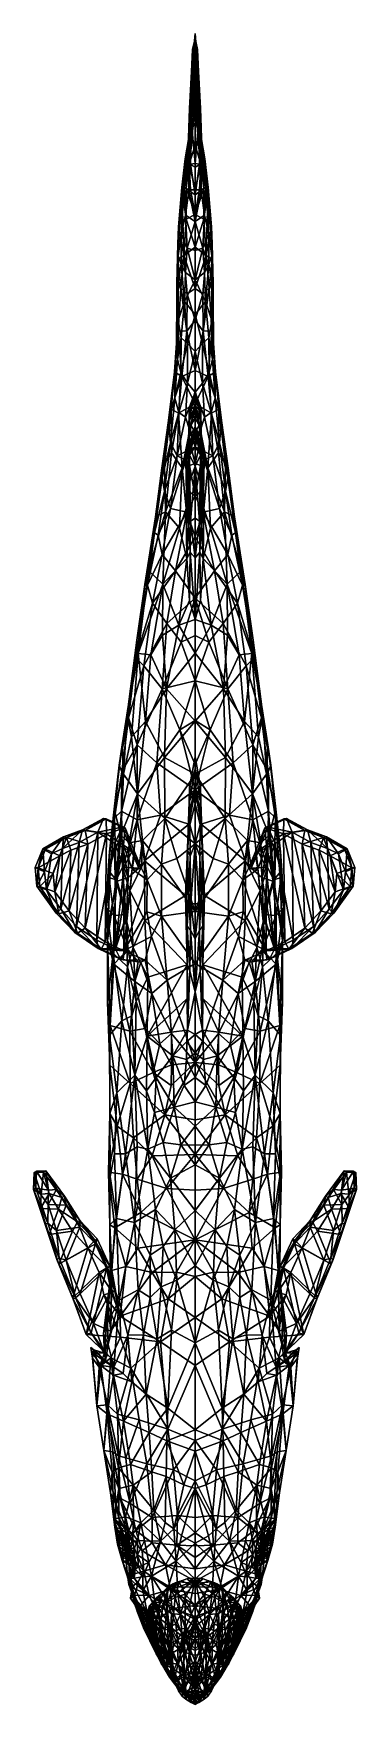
# Model space of a CAD drawing. Extents: x -0.047 to 0.047, y -0.159 to 0.331.
import ezdxf

# ---------------------------------------------------------------- set-up
doc = ezdxf.new("R2010")
doc.units = 0
doc.layers.add('SALMON$LWO', color=1, linetype='CONTINUOUS')

msp = doc.modelspace()

# ---------------------------------------------------------------- linework, layer by layer
at = {"layer": 'SALMON$LWO'}
for points in [[(0, 0.3268, -0.04542), (0, 0.33091, -0.05228), (-0.00096, 0.3192, -0.04316)], [(0, 0.33091, -0.05228), (-0.0005, 0.32451, -0.05411), (-0.00096, 0.3192, -0.04316)], [(0, 0.32593, 0.05544), (0, 0.32945, 0.0521), (-0.00077, 0.32622, 0.05033)], [(0, 0.32945, 0.0521), (0, 0.32699, 0.0433), (-0.00077, 0.32622, 0.05033)], [(0, 0.33091, -0.05228), (0, 0.33055, -0.05664), (-0.0005, 0.32451, -0.05411)], [(0, 0.33055, -0.05664), (0, 0.32746, -0.05765), (-0.0005, 0.32451, -0.05411)], [(0, 0.33091, -0.05228), (0, 0.3268, -0.04542), (0.00096, 0.3192, -0.04316)], [(0, 0.33055, -0.05664), (0, 0.33091, -0.05228), (0.0005, 0.32451, -0.05411)], [(0.0005, 0.32451, -0.05411), (0, 0.33091, -0.05228), (0.00096, 0.3192, -0.04316)], [(0, 0.32746, -0.05765), (0, 0.33055, -0.05664), (0.0005, 0.32451, -0.05411)], [(0, 0.32945, 0.0521), (0, 0.32593, 0.05544), (0.00077, 0.32622, 0.05033)], [(0, 0.32699, 0.0433), (0, 0.32945, 0.0521), (0.00077, 0.32622, 0.05033)], [(0, 0.32593, 0.05544), (-0.00077, 0.32622, 0.05033), (-0.001, 0.31977, 0.0501)], [(-0.00097, 0.31749, 0.03001), (-0.001, 0.31977, 0.0501), (-0.00077, 0.32622, 0.05033)], [(0, 0.31911, 0.05562), (0, 0.32593, 0.05544), (-0.001, 0.31977, 0.0501)], [(0, 0.32699, 0.0433), (0, 0.32173, 0.02965), (-0.00097, 0.31749, 0.03001)], [(0, 0.32699, 0.0433), (-0.00097, 0.31749, 0.03001), (-0.00077, 0.32622, 0.05033)], [(0, 0.32064, -0.03532), (0, 0.3268, -0.04542), (-0.00096, 0.3192, -0.04316)], [(-0.0005, 0.32451, -0.05411), (-0.00069, 0.31991, -0.05032), (-0.00096, 0.3192, -0.04316)], [(0, 0.32195, -0.05524), (-0.00069, 0.31991, -0.05032), (-0.0005, 0.32451, -0.05411)], [(0, 0.32195, -0.05524), (-0.0005, 0.32451, -0.05411), (0, 0.32746, -0.05765)], [(0.0005, 0.32451, -0.05411), (0, 0.32195, -0.05524), (0, 0.32746, -0.05765)], [(0, 0.32173, 0.02965), (0, 0.32699, 0.0433), (0.00097, 0.31749, 0.03001)], [(0.00097, 0.31749, 0.03001), (0, 0.32699, 0.0433), (0.00077, 0.32622, 0.05033)], [(0, 0.3268, -0.04542), (0, 0.32064, -0.03532), (0.00096, 0.3192, -0.04316)], [(0.00077, 0.32622, 0.05033), (0, 0.32593, 0.05544), (0.001, 0.31977, 0.0501)], [(0, 0.32593, 0.05544), (0, 0.31911, 0.05562), (0.001, 0.31977, 0.0501)], [(0.00069, 0.31991, -0.05032), (0, 0.32195, -0.05524), (0.0005, 0.32451, -0.05411)], [(0.00069, 0.31991, -0.05032), (0.0005, 0.32451, -0.05411), (0.00096, 0.3192, -0.04316)], [(0.001, 0.31977, 0.0501), (0.00097, 0.31749, 0.03001), (0.00077, 0.32622, 0.05033)], [(-0.00181, 0.30042, -0.02018), (0, 0.32064, -0.03532), (-0.00096, 0.3192, -0.04316)], [(0, 0.31693, -0.0264), (0, 0.32064, -0.03532), (-0.00181, 0.30042, -0.02018)], [(-0.00096, 0.3192, -0.04316), (-0.00115, 0.3119, -0.04413), (-0.00181, 0.30042, -0.02018)], [(-0.00103, 0.30441, 0.04429), (-0.001, 0.31977, 0.0501), (-0.00163, 0.30889, 0.02801)], [(-0.001, 0.31977, 0.0501), (-0.00097, 0.31749, 0.03001), (-0.00163, 0.30889, 0.02801)], [(0, 0.31309, -0.05271), (-0.00115, 0.3119, -0.04413), (-0.00069, 0.31991, -0.05032)], [(-0.00115, 0.3119, -0.04413), (-0.00096, 0.3192, -0.04316), (-0.00069, 0.31991, -0.05032)], [(-0.001, 0.31977, 0.0501), (-0.00103, 0.30441, 0.04429), (0, 0.30807, 0.0492)], [(0, 0.31911, 0.05562), (-0.001, 0.31977, 0.0501), (0, 0.30807, 0.0492)], [(0, 0.32173, 0.02965), (0, 0.31459, 0.01703), (-0.00097, 0.31749, 0.03001)], [(0, 0.32195, -0.05524), (0, 0.31309, -0.05271), (-0.00069, 0.31991, -0.05032)], [(0, 0.31309, -0.05271), (0, 0.32195, -0.05524), (0.00069, 0.31991, -0.05032)], [(0, 0.31459, 0.01703), (0, 0.32173, 0.02965), (0.00097, 0.31749, 0.03001)], [(0, 0.32064, -0.03532), (0.00181, 0.30042, -0.02018), (0.00096, 0.3192, -0.04316)], [(0, 0.32064, -0.03532), (0, 0.31693, -0.0264), (0.00181, 0.30042, -0.02018)], [(0.00115, 0.3119, -0.04413), (0, 0.31309, -0.05271), (0.00069, 0.31991, -0.05032)], [(0.001, 0.31977, 0.0501), (0, 0.31911, 0.05562), (0, 0.30807, 0.0492)], [(0.00103, 0.30441, 0.04429), (0.001, 0.31977, 0.0501), (0, 0.30807, 0.0492)], [(0.00096, 0.3192, -0.04316), (0.00115, 0.3119, -0.04413), (0.00069, 0.31991, -0.05032)], [(0.00115, 0.3119, -0.04413), (0.00096, 0.3192, -0.04316), (0.00181, 0.30042, -0.02018)], [(0.00097, 0.31749, 0.03001), (0.001, 0.31977, 0.0501), (0.00163, 0.30889, 0.02801)], [(0.001, 0.31977, 0.0501), (0.00103, 0.30441, 0.04429), (0.00163, 0.30889, 0.02801)], [(0, 0.31355, -0.015), (0, 0.31693, -0.0264), (-0.00181, 0.30042, -0.02018)], [(-0.00097, 0.31749, 0.03001), (-0.00111, 0.30688, 0.01356), (-0.00163, 0.30889, 0.02801)], [(0, 0.31459, 0.01703), (-0.00111, 0.30688, 0.01356), (-0.00097, 0.31749, 0.03001)], [(0, 0.31184, 0.00251), (-0.00111, 0.30688, 0.01356), (0, 0.31459, 0.01703)], [(0.00111, 0.30688, 0.01356), (0, 0.31459, 0.01703), (0.00097, 0.31749, 0.03001)], [(0, 0.31693, -0.0264), (0, 0.31355, -0.015), (0.00181, 0.30042, -0.02018)], [(0.00111, 0.30688, 0.01356), (0, 0.31184, 0.00251), (0, 0.31459, 0.01703)], [(0.00111, 0.30688, 0.01356), (0.00097, 0.31749, 0.03001), (0.00163, 0.30889, 0.02801)], [(-0.00163, 0.30889, 0.02801), (-0.00203, 0.2974, 0.01811), (-0.00132, 0.29259, 0.03788)], [(-0.00111, 0.30688, 0.01356), (-0.00203, 0.2974, 0.01811), (-0.00163, 0.30889, 0.02801)], [(-0.00114, 0.29725, -0.00195), (0, 0.31355, -0.015), (-0.00181, 0.30042, -0.02018)], [(-0.00115, 0.3119, -0.04413), (-0.00155, 0.30169, -0.04152), (-0.00181, 0.30042, -0.02018)], [(-0.00132, 0.29259, 0.03788), (-0.00103, 0.30441, 0.04429), (-0.00163, 0.30889, 0.02801)], [(0, 0.3047, -0.04951), (-0.00155, 0.30169, -0.04152), (-0.00115, 0.3119, -0.04413)], [(0, 0.31309, -0.05271), (0, 0.3047, -0.04951), (-0.00115, 0.3119, -0.04413)], [(0, 0.31355, -0.015), (-0.00114, 0.29725, -0.00195), (0, 0.31222, -0.00636)], [(0, 0.31184, 0.00251), (0, 0.31222, -0.00636), (-0.00114, 0.29725, -0.00195)], [(-0.00111, 0.30688, 0.01356), (0, 0.31184, 0.00251), (-0.00114, 0.29725, -0.00195)], [(0.00114, 0.29725, -0.00195), (0, 0.31355, -0.015), (0, 0.31222, -0.00636)], [(0, 0.31355, -0.015), (0.00114, 0.29725, -0.00195), (0.00181, 0.30042, -0.02018)], [(0, 0.3047, -0.04951), (0, 0.31309, -0.05271), (0.00115, 0.3119, -0.04413)], [(0, 0.31222, -0.00636), (0, 0.31184, 0.00251), (0.00114, 0.29725, -0.00195)], [(0.00155, 0.30169, -0.04152), (0, 0.3047, -0.04951), (0.00115, 0.3119, -0.04413)], [(0, 0.31184, 0.00251), (0.00111, 0.30688, 0.01356), (0.00114, 0.29725, -0.00195)], [(0.00103, 0.30441, 0.04429), (0.00132, 0.29259, 0.03788), (0.00163, 0.30889, 0.02801)], [(0.00203, 0.2974, 0.01811), (0.00111, 0.30688, 0.01356), (0.00163, 0.30889, 0.02801)], [(0.00155, 0.30169, -0.04152), (0.00115, 0.3119, -0.04413), (0.00181, 0.30042, -0.02018)], [(0.00203, 0.2974, 0.01811), (0.00163, 0.30889, 0.02801), (0.00132, 0.29259, 0.03788)], [(-0.00111, 0.30688, 0.01356), (-0.00114, 0.29725, -0.00195), (-0.00203, 0.2974, 0.01811)], [(0, 0.3047, -0.04951), (0, 0.29803, -0.04648), (-0.00155, 0.30169, -0.04152)], [(0, 0.29272, 0.04255), (-0.00103, 0.30441, 0.04429), (-0.00132, 0.29259, 0.03788)], [(0, 0.29272, 0.04255), (0, 0.30807, 0.0492), (-0.00103, 0.30441, 0.04429)], [(0, 0.30807, 0.0492), (0, 0.29272, 0.04255), (0.00103, 0.30441, 0.04429)], [(0, 0.29803, -0.04648), (0, 0.3047, -0.04951), (0.00155, 0.30169, -0.04152)], [(0.00103, 0.30441, 0.04429), (0, 0.29272, 0.04255), (0.00132, 0.29259, 0.03788)], [(0.00114, 0.29725, -0.00195), (0.00111, 0.30688, 0.01356), (0.00203, 0.2974, 0.01811)], [(-0.00385, 0.28574, -0.01966), (-0.00359, 0.28659, -0.00696), (-0.00181, 0.30042, -0.02018)], [(-0.00385, 0.28574, -0.01966), (-0.00181, 0.30042, -0.02018), (-0.00292, 0.29408, -0.03275)], [(-0.00359, 0.28659, -0.00696), (-0.00114, 0.29725, -0.00195), (-0.00181, 0.30042, -0.02018)], [(-0.00155, 0.30169, -0.04152), (-0.00292, 0.29408, -0.03275), (-0.00181, 0.30042, -0.02018)], [(-0.0017, 0.29261, -0.04034), (-0.00292, 0.29408, -0.03275), (-0.00155, 0.30169, -0.04152)], [(0, 0.29803, -0.04648), (-0.0017, 0.29261, -0.04034), (-0.00155, 0.30169, -0.04152)], [(0.0017, 0.29261, -0.04034), (0, 0.29803, -0.04648), (0.00155, 0.30169, -0.04152)], [(0.00114, 0.29725, -0.00195), (0.00359, 0.28659, -0.00696), (0.00181, 0.30042, -0.02018)], [(0.00292, 0.29408, -0.03275), (0.00155, 0.30169, -0.04152), (0.00181, 0.30042, -0.02018)], [(0.00292, 0.29408, -0.03275), (0.0017, 0.29261, -0.04034), (0.00155, 0.30169, -0.04152)], [(0.00359, 0.28659, -0.00696), (0.00385, 0.28574, -0.01966), (0.00181, 0.30042, -0.02018)], [(0.00181, 0.30042, -0.02018), (0.00385, 0.28574, -0.01966), (0.00292, 0.29408, -0.03275)], [(-0.00114, 0.29725, -0.00195), (-0.00359, 0.28659, -0.00696), (-0.00315, 0.28595, 0.00647)], [(-0.0018, 0.28485, 0.02703), (-0.00203, 0.2974, 0.01811), (-0.00315, 0.28595, 0.00647)], [(-0.00114, 0.29725, -0.00195), (-0.00315, 0.28595, 0.00647), (-0.00203, 0.2974, 0.01811)], [(-0.00132, 0.29259, 0.03788), (-0.00203, 0.2974, 0.01811), (-0.0018, 0.28485, 0.02703)], [(0, 0.29803, -0.04648), (0, 0.29167, -0.04369), (-0.0017, 0.29261, -0.04034)], [(0, 0.29167, -0.04369), (0, 0.29803, -0.04648), (0.0017, 0.29261, -0.04034)], [(0.00315, 0.28595, 0.00647), (0.00114, 0.29725, -0.00195), (0.00203, 0.2974, 0.01811)], [(0.00359, 0.28659, -0.00696), (0.00114, 0.29725, -0.00195), (0.00315, 0.28595, 0.00647)], [(0.00203, 0.2974, 0.01811), (0.00132, 0.29259, 0.03788), (0.0018, 0.28485, 0.02703)], [(0.00203, 0.2974, 0.01811), (0.0018, 0.28485, 0.02703), (0.00315, 0.28595, 0.00647)], [(-0.00254, 0.28539, -0.03331), (-0.00385, 0.28574, -0.01966), (-0.00292, 0.29408, -0.03275)], [(-0.00254, 0.28539, -0.03331), (-0.00292, 0.29408, -0.03275), (-0.0017, 0.29261, -0.04034)], [(-0.00135, 0.28506, -0.0384), (-0.00254, 0.28539, -0.03331), (-0.0017, 0.29261, -0.04034)], [(0, 0.28352, 0.03599), (-0.00132, 0.29259, 0.03788), (-0.0018, 0.28485, 0.02703)], [(0, 0.29167, -0.04369), (0, 0.28499, -0.04148), (-0.0017, 0.29261, -0.04034)], [(0, 0.28499, -0.04148), (-0.00135, 0.28506, -0.0384), (-0.0017, 0.29261, -0.04034)], [(0, 0.29272, 0.04255), (-0.00132, 0.29259, 0.03788), (0, 0.28352, 0.03599)], [(0.00132, 0.29259, 0.03788), (0, 0.29272, 0.04255), (0, 0.28352, 0.03599)], [(0, 0.28499, -0.04148), (0, 0.29167, -0.04369), (0.0017, 0.29261, -0.04034)], [(0.00135, 0.28506, -0.0384), (0, 0.28499, -0.04148), (0.0017, 0.29261, -0.04034)], [(0.00132, 0.29259, 0.03788), (0, 0.28352, 0.03599), (0.0018, 0.28485, 0.02703)], [(0.00254, 0.28539, -0.03331), (0.00135, 0.28506, -0.0384), (0.0017, 0.29261, -0.04034)], [(0.00292, 0.29408, -0.03275), (0.00254, 0.28539, -0.03331), (0.0017, 0.29261, -0.04034)], [(0.00385, 0.28574, -0.01966), (0.00254, 0.28539, -0.03331), (0.00292, 0.29408, -0.03275)], [(-0.00315, 0.28595, 0.00647), (-0.00359, 0.28659, -0.00696), (-0.005, 0.26916, -0.00315)], [(-0.00487, 0.27419, -0.01443), (-0.005, 0.26916, -0.00315), (-0.00359, 0.28659, -0.00696)], [(-0.00315, 0.28595, 0.00647), (-0.005, 0.26916, -0.00315), (-0.00402, 0.27193, 0.00908)], [(-0.00385, 0.28574, -0.01966), (-0.00487, 0.27419, -0.01443), (-0.00359, 0.28659, -0.00696)], [(-0.00323, 0.26576, -0.02369), (-0.00487, 0.27419, -0.01443), (-0.00385, 0.28574, -0.01966)], [(-0.00402, 0.27193, 0.00908), (-0.00274, 0.27755, 0.01838), (-0.00315, 0.28595, 0.00647)], [(-0.00254, 0.28539, -0.03331), (-0.0026, 0.27642, -0.02958), (-0.00385, 0.28574, -0.01966)], [(-0.0026, 0.27642, -0.02958), (-0.00323, 0.26576, -0.02369), (-0.00385, 0.28574, -0.01966)], [(-0.00274, 0.27755, 0.01838), (-0.0018, 0.28485, 0.02703), (-0.00315, 0.28595, 0.00647)], [(0, 0.27574, 0.02999), (-0.0018, 0.28485, 0.02703), (-0.00274, 0.27755, 0.01838)], [(-0.0026, 0.27642, -0.02958), (-0.00254, 0.28539, -0.03331), (0, 0.27778, -0.03785)], [(-0.00254, 0.28539, -0.03331), (-0.00135, 0.28506, -0.0384), (0, 0.27778, -0.03785)], [(0, 0.27574, 0.02999), (0, 0.28352, 0.03599), (-0.0018, 0.28485, 0.02703)], [(0, 0.27778, -0.03785), (-0.00135, 0.28506, -0.0384), (0, 0.28499, -0.04148)], [(0.00135, 0.28506, -0.0384), (0.00254, 0.28539, -0.03331), (0, 0.27778, -0.03785)], [(0.00254, 0.28539, -0.03331), (0.0026, 0.27642, -0.02958), (0, 0.27778, -0.03785)], [(0.00135, 0.28506, -0.0384), (0, 0.27778, -0.03785), (0, 0.28499, -0.04148)], [(0, 0.28352, 0.03599), (0, 0.27574, 0.02999), (0.0018, 0.28485, 0.02703)], [(0.0018, 0.28485, 0.02703), (0, 0.27574, 0.02999), (0.00274, 0.27755, 0.01838)], [(0.0018, 0.28485, 0.02703), (0.00274, 0.27755, 0.01838), (0.00315, 0.28595, 0.00647)], [(0.0026, 0.27642, -0.02958), (0.00254, 0.28539, -0.03331), (0.00385, 0.28574, -0.01966)], [(0.00323, 0.26576, -0.02369), (0.0026, 0.27642, -0.02958), (0.00385, 0.28574, -0.01966)], [(0.00274, 0.27755, 0.01838), (0.00402, 0.27193, 0.00908), (0.00315, 0.28595, 0.00647)], [(0.00359, 0.28659, -0.00696), (0.00315, 0.28595, 0.00647), (0.005, 0.26916, -0.00315)], [(0.005, 0.26916, -0.00315), (0.00315, 0.28595, 0.00647), (0.00402, 0.27193, 0.00908)], [(0.00487, 0.27419, -0.01443), (0.00323, 0.26576, -0.02369), (0.00385, 0.28574, -0.01966)], [(0.005, 0.26916, -0.00315), (0.00487, 0.27419, -0.01443), (0.00359, 0.28659, -0.00696)], [(0.00487, 0.27419, -0.01443), (0.00385, 0.28574, -0.01966), (0.00359, 0.28659, -0.00696)], [(-0.00233, 0.26794, 0.01944), (-0.00274, 0.27755, 0.01838), (-0.00402, 0.27193, 0.00908)], [(0, 0.26818, -0.03317), (-0.00323, 0.26576, -0.02369), (-0.0026, 0.27642, -0.02958)], [(0, 0.27574, 0.02999), (-0.00274, 0.27755, 0.01838), (-0.00233, 0.26794, 0.01944)], [(-0.0026, 0.27642, -0.02958), (0, 0.27778, -0.03785), (0, 0.26818, -0.03317)], [(0, 0.2672, 0.02542), (0, 0.27574, 0.02999), (-0.00233, 0.26794, 0.01944)], [(0, 0.27778, -0.03785), (0.0026, 0.27642, -0.02958), (0, 0.26818, -0.03317)], [(0.00274, 0.27755, 0.01838), (0, 0.27574, 0.02999), (0.00233, 0.26794, 0.01944)], [(0.00323, 0.26576, -0.02369), (0, 0.26818, -0.03317), (0.0026, 0.27642, -0.02958)], [(0, 0.27574, 0.02999), (0, 0.2672, 0.02542), (0.00233, 0.26794, 0.01944)], [(0.00274, 0.27755, 0.01838), (0.00233, 0.26794, 0.01944), (0.00402, 0.27193, 0.00908)], [(-0.00323, 0.26576, -0.02369), (-0.00505, 0.26469, -0.01283), (-0.00487, 0.27419, -0.01443)], [(-0.005, 0.26916, -0.00315), (-0.00487, 0.27419, -0.01443), (-0.00505, 0.26469, -0.01283)], [(-0.005, 0.26916, -0.00315), (-0.00495, 0.26562, 0.00561), (-0.00402, 0.27193, 0.00908)], [(-0.00401, 0.26307, 0.01142), (-0.00402, 0.27193, 0.00908), (-0.00495, 0.26562, 0.00561)], [(-0.00233, 0.26794, 0.01944), (-0.00402, 0.27193, 0.00908), (-0.00401, 0.26307, 0.01142)], [(0.00402, 0.27193, 0.00908), (0.00233, 0.26794, 0.01944), (0.00401, 0.26307, 0.01142)], [(0.00505, 0.26469, -0.01283), (0.00323, 0.26576, -0.02369), (0.00487, 0.27419, -0.01443)], [(0.00402, 0.27193, 0.00908), (0.00401, 0.26307, 0.01142), (0.00495, 0.26562, 0.00561)], [(0.00495, 0.26562, 0.00561), (0.005, 0.26916, -0.00315), (0.00402, 0.27193, 0.00908)], [(0.00487, 0.27419, -0.01443), (0.005, 0.26916, -0.00315), (0.00505, 0.26469, -0.01283)], [(-0.0053, 0.25758, -0.0077), (-0.00531, 0.25276, -0.0002), (-0.005, 0.26916, -0.00315)], [(-0.00489, 0.25818, 0.00563), (-0.005, 0.26916, -0.00315), (-0.00531, 0.25276, -0.0002)], [(-0.0053, 0.25758, -0.0077), (-0.005, 0.26916, -0.00315), (-0.00505, 0.26469, -0.01283)], [(-0.00323, 0.26576, -0.02369), (-0.00411, 0.25616, -0.0153), (-0.00505, 0.26469, -0.01283)], [(-0.00489, 0.25818, 0.00563), (-0.00495, 0.26562, 0.00561), (-0.005, 0.26916, -0.00315)], [(-0.00489, 0.25818, 0.00563), (-0.00401, 0.26307, 0.01142), (-0.00495, 0.26562, 0.00561)], [(-0.00323, 0.26576, -0.02369), (-0.00231, 0.2545, -0.02218), (-0.00411, 0.25616, -0.0153)], [(-0.00278, 0.26073, 0.01662), (-0.00233, 0.26794, 0.01944), (-0.00401, 0.26307, 0.01142)], [(0, 0.26818, -0.03317), (0, 0.25609, -0.02806), (-0.00323, 0.26576, -0.02369)], [(0, 0.25609, -0.02806), (-0.00231, 0.2545, -0.02218), (-0.00323, 0.26576, -0.02369)], [(0, 0.25858, 0.02117), (-0.00233, 0.26794, 0.01944), (-0.00278, 0.26073, 0.01662)], [(0, 0.25858, 0.02117), (0, 0.2672, 0.02542), (-0.00233, 0.26794, 0.01944)], [(0, 0.25609, -0.02806), (0, 0.26818, -0.03317), (0.00323, 0.26576, -0.02369)], [(0.00233, 0.26794, 0.01944), (0, 0.25858, 0.02117), (0.00278, 0.26073, 0.01662)], [(0, 0.2672, 0.02542), (0, 0.25858, 0.02117), (0.00233, 0.26794, 0.01944)], [(0.00231, 0.2545, -0.02218), (0, 0.25609, -0.02806), (0.00323, 0.26576, -0.02369)], [(0.00231, 0.2545, -0.02218), (0.00323, 0.26576, -0.02369), (0.00411, 0.25616, -0.0153)], [(0.00233, 0.26794, 0.01944), (0.00278, 0.26073, 0.01662), (0.00401, 0.26307, 0.01142)], [(0.00411, 0.25616, -0.0153), (0.00323, 0.26576, -0.02369), (0.00505, 0.26469, -0.01283)], [(0.00401, 0.26307, 0.01142), (0.00489, 0.25818, 0.00563), (0.00495, 0.26562, 0.00561)], [(0.00495, 0.26562, 0.00561), (0.00489, 0.25818, 0.00563), (0.005, 0.26916, -0.00315)], [(0.005, 0.26916, -0.00315), (0.00489, 0.25818, 0.00563), (0.00531, 0.25276, -0.0002)], [(0.00531, 0.25276, -0.0002), (0.0053, 0.25758, -0.0077), (0.005, 0.26916, -0.00315)], [(0.005, 0.26916, -0.00315), (0.0053, 0.25758, -0.0077), (0.00505, 0.26469, -0.01283)], [(-0.00505, 0.26469, -0.01283), (-0.00411, 0.25616, -0.0153), (-0.0053, 0.25758, -0.0077)], [(-0.00489, 0.25818, 0.00563), (-0.00304, 0.25227, 0.01344), (-0.00401, 0.26307, 0.01142)], [(-0.00278, 0.26073, 0.01662), (-0.00401, 0.26307, 0.01142), (-0.00304, 0.25227, 0.01344)], [(0, 0.25858, 0.02117), (-0.00278, 0.26073, 0.01662), (-0.00304, 0.25227, 0.01344)], [(0.00278, 0.26073, 0.01662), (0, 0.25858, 0.02117), (0.00304, 0.25227, 0.01344)], [(0.00401, 0.26307, 0.01142), (0.00278, 0.26073, 0.01662), (0.00304, 0.25227, 0.01344)], [(0.00304, 0.25227, 0.01344), (0.00489, 0.25818, 0.00563), (0.00401, 0.26307, 0.01142)], [(0.00411, 0.25616, -0.0153), (0.00505, 0.26469, -0.01283), (0.0053, 0.25758, -0.0077)], [(-0.00531, 0.25276, -0.0002), (-0.00493, 0.24668, 0.00717), (-0.00489, 0.25818, 0.00563)], [(-0.00531, 0.25276, -0.0002), (-0.0053, 0.25758, -0.0077), (-0.00492, 0.24368, -0.00707)], [(-0.0053, 0.25758, -0.0077), (-0.00411, 0.25616, -0.0153), (-0.00492, 0.24368, -0.00707)], [(-0.00489, 0.25818, 0.00563), (-0.00493, 0.24668, 0.00717), (-0.00304, 0.25227, 0.01344)], [(-0.00411, 0.25616, -0.0153), (-0.00239, 0.24353, -0.01745), (-0.00492, 0.24368, -0.00707)], [(-0.00411, 0.25616, -0.0153), (-0.00231, 0.2545, -0.02218), (-0.00239, 0.24353, -0.01745)], [(0, 0.24849, 0.01882), (0, 0.25858, 0.02117), (-0.00304, 0.25227, 0.01344)], [(0, 0.25609, -0.02806), (0, 0.24679, -0.02266), (-0.00231, 0.2545, -0.02218)], [(0, 0.25858, 0.02117), (0, 0.24849, 0.01882), (0.00304, 0.25227, 0.01344)], [(0, 0.24679, -0.02266), (0, 0.25609, -0.02806), (0.00231, 0.2545, -0.02218)], [(0.00231, 0.2545, -0.02218), (0.00411, 0.25616, -0.0153), (0.00239, 0.24353, -0.01745)], [(0.00239, 0.24353, -0.01745), (0.00411, 0.25616, -0.0153), (0.00492, 0.24368, -0.00707)], [(0.00493, 0.24668, 0.00717), (0.00489, 0.25818, 0.00563), (0.00304, 0.25227, 0.01344)], [(0.00411, 0.25616, -0.0153), (0.0053, 0.25758, -0.0077), (0.00492, 0.24368, -0.00707)], [(0.00493, 0.24668, 0.00717), (0.00531, 0.25276, -0.0002), (0.00489, 0.25818, 0.00563)], [(0.0053, 0.25758, -0.0077), (0.00531, 0.25276, -0.0002), (0.00492, 0.24368, -0.00707)], [(-0.00493, 0.24668, 0.00717), (-0.00531, 0.25276, -0.0002), (-0.00545, 0.24004, 0.0034)], [(-0.00531, 0.25276, -0.0002), (-0.00492, 0.24368, -0.00707), (-0.00545, 0.24004, 0.0034)], [(-0.00493, 0.24668, 0.00717), (-0.00409, 0.2416, 0.01138), (-0.00304, 0.25227, 0.01344)], [(-0.00304, 0.25227, 0.01344), (-0.00409, 0.2416, 0.01138), (-0.00222, 0.23998, 0.01506)], [(0, 0.24849, 0.01882), (-0.00304, 0.25227, 0.01344), (-0.00222, 0.23998, 0.01506)], [(0, 0.24679, -0.02266), (-0.00239, 0.24353, -0.01745), (-0.00231, 0.2545, -0.02218)], [(0.00239, 0.24353, -0.01745), (0, 0.24679, -0.02266), (0.00231, 0.2545, -0.02218)], [(0.00304, 0.25227, 0.01344), (0, 0.24849, 0.01882), (0.00222, 0.23998, 0.01506)], [(0.00409, 0.2416, 0.01138), (0.00304, 0.25227, 0.01344), (0.00222, 0.23998, 0.01506)], [(0.00409, 0.2416, 0.01138), (0.00493, 0.24668, 0.00717), (0.00304, 0.25227, 0.01344)], [(0.00492, 0.24368, -0.00707), (0.00531, 0.25276, -0.0002), (0.00545, 0.24004, 0.0034)], [(0.00531, 0.25276, -0.0002), (0.00493, 0.24668, 0.00717), (0.00545, 0.24004, 0.0034)], [(-0.00516, 0.23533, 0.00881), (-0.00493, 0.24668, 0.00717), (-0.00545, 0.24004, 0.0034)], [(-0.00516, 0.23533, 0.00881), (-0.00409, 0.2416, 0.01138), (-0.00493, 0.24668, 0.00717)], [(0, 0.232, -0.02064), (-0.00239, 0.24353, -0.01745), (0, 0.24679, -0.02266)], [(0, 0.23756, 0.0177), (0, 0.24849, 0.01882), (-0.00222, 0.23998, 0.01506)], [(0, 0.24849, 0.01882), (0, 0.23756, 0.0177), (0.00222, 0.23998, 0.01506)], [(0.00239, 0.24353, -0.01745), (0, 0.232, -0.02064), (0, 0.24679, -0.02266)], [(0.00409, 0.2416, 0.01138), (0.00516, 0.23533, 0.00881), (0.00493, 0.24668, 0.00717)], [(0.00493, 0.24668, 0.00717), (0.00516, 0.23533, 0.00881), (0.00545, 0.24004, 0.0034)], [(-0.00492, 0.24368, -0.00707), (-0.00605, 0.23166, -0.00072), (-0.00545, 0.24004, 0.0034)], [(-0.00492, 0.24368, -0.00707), (-0.00385, 0.23028, -0.01187), (-0.00605, 0.23166, -0.00072)], [(-0.00409, 0.2416, 0.01138), (-0.00516, 0.23533, 0.00881), (-0.00413, 0.23147, 0.01226)], [(-0.00239, 0.24353, -0.01745), (-0.00385, 0.23028, -0.01187), (-0.00492, 0.24368, -0.00707)], [(-0.00409, 0.2416, 0.01138), (-0.00413, 0.23147, 0.01226), (-0.00222, 0.23998, 0.01506)], [(-0.00239, 0.24353, -0.01745), (0, 0.232, -0.02064), (-0.00385, 0.23028, -0.01187)], [(0, 0.232, -0.02064), (0.00239, 0.24353, -0.01745), (0.00385, 0.23028, -0.01187)], [(0.00413, 0.23147, 0.01226), (0.00409, 0.2416, 0.01138), (0.00222, 0.23998, 0.01506)], [(0.00385, 0.23028, -0.01187), (0.00239, 0.24353, -0.01745), (0.00492, 0.24368, -0.00707)], [(0.00385, 0.23028, -0.01187), (0.00492, 0.24368, -0.00707), (0.00605, 0.23166, -0.00072)], [(0.00516, 0.23533, 0.00881), (0.00409, 0.2416, 0.01138), (0.00413, 0.23147, 0.01226)], [(0.00605, 0.23166, -0.00072), (0.00492, 0.24368, -0.00707), (0.00545, 0.24004, 0.0034)], [(-0.006, 0.22943, 0.00553), (-0.00545, 0.24004, 0.0034), (-0.00605, 0.23166, -0.00072)], [(-0.00516, 0.23533, 0.00881), (-0.00545, 0.24004, 0.0034), (-0.006, 0.22943, 0.00553)], [(-0.00588, 0.22387, 0.00865), (-0.00516, 0.23533, 0.00881), (-0.006, 0.22943, 0.00553)], [(-0.00413, 0.23147, 0.01226), (-0.00516, 0.23533, 0.00881), (-0.00588, 0.22387, 0.00865)], [(-0.00221, 0.22834, 0.0155), (-0.00222, 0.23998, 0.01506), (-0.00413, 0.23147, 0.01226)], [(0, 0.23756, 0.0177), (-0.00222, 0.23998, 0.01506), (-0.00221, 0.22834, 0.0155)], [(0, 0.23756, 0.0177), (-0.00221, 0.22834, 0.0155), (0, 0.22563, 0.01778)], [(0.00222, 0.23998, 0.01506), (0, 0.23756, 0.0177), (0.00221, 0.22834, 0.0155)], [(0.00221, 0.22834, 0.0155), (0, 0.23756, 0.0177), (0, 0.22563, 0.01778)], [(0.00222, 0.23998, 0.01506), (0.00221, 0.22834, 0.0155), (0.00413, 0.23147, 0.01226)], [(0.00516, 0.23533, 0.00881), (0.00413, 0.23147, 0.01226), (0.00588, 0.22387, 0.00865)], [(0.00545, 0.24004, 0.0034), (0.00516, 0.23533, 0.00881), (0.006, 0.22943, 0.00553)], [(0.00516, 0.23533, 0.00881), (0.00588, 0.22387, 0.00865), (0.006, 0.22943, 0.00553)], [(0.00545, 0.24004, 0.0034), (0.006, 0.22943, 0.00553), (0.00605, 0.23166, -0.00072)], [(-0.0078, 0.21734, -0.00075), (-0.00605, 0.23166, -0.00072), (-0.00701, 0.22064, -0.00846)], [(-0.0078, 0.21734, -0.00075), (-0.006, 0.22943, 0.00553), (-0.00605, 0.23166, -0.00072)], [(-0.00385, 0.23028, -0.01187), (-0.00701, 0.22064, -0.00846), (-0.00605, 0.23166, -0.00072)], [(-0.00472, 0.21967, 0.01353), (-0.00413, 0.23147, 0.01226), (-0.00588, 0.22387, 0.00865)], [(-0.00221, 0.22834, 0.0155), (-0.00413, 0.23147, 0.01226), (-0.00472, 0.21967, 0.01353)], [(0, 0.232, -0.02064), (0, 0.22229, -0.02307), (-0.00385, 0.23028, -0.01187)], [(0, 0.22229, -0.02307), (0, 0.232, -0.02064), (0.00385, 0.23028, -0.01187)], [(0.00413, 0.23147, 0.01226), (0.00221, 0.22834, 0.0155), (0.00472, 0.21967, 0.01353)], [(0.00701, 0.22064, -0.00846), (0.00385, 0.23028, -0.01187), (0.00605, 0.23166, -0.00072)], [(0.00413, 0.23147, 0.01226), (0.00472, 0.21967, 0.01353), (0.00588, 0.22387, 0.00865)], [(0.006, 0.22943, 0.00553), (0.0078, 0.21734, -0.00075), (0.00605, 0.23166, -0.00072)], [(0.00605, 0.23166, -0.00072), (0.0078, 0.21734, -0.00075), (0.00701, 0.22064, -0.00846)], [(-0.00588, 0.22387, 0.00865), (-0.006, 0.22943, 0.00553), (-0.0078, 0.21734, -0.00075)], [(-0.00385, 0.23028, -0.01187), (-0.00486, 0.21953, -0.0163), (-0.00701, 0.22064, -0.00846)], [(0, 0.22229, -0.02307), (-0.00486, 0.21953, -0.0163), (-0.00385, 0.23028, -0.01187)], [(-0.00274, 0.21835, 0.01682), (-0.00221, 0.22834, 0.0155), (-0.00472, 0.21967, 0.01353)], [(0, 0.22563, 0.01778), (-0.00221, 0.22834, 0.0155), (-0.00274, 0.21835, 0.01682)], [(0, 0.20963, 0.02257), (0, 0.22563, 0.01778), (-0.00274, 0.21835, 0.01682)], [(0, 0.22613, -0.03223), (0, 0.21376, -0.04273), (-0.00176, 0.21705, -0.03165)], [(0, 0.22613, -0.03223), (-0.00176, 0.21705, -0.03165), (0, 0.22177, -0.02793)], [(0.00486, 0.21953, -0.0163), (0, 0.22229, -0.02307), (0.00385, 0.23028, -0.01187)], [(0.00221, 0.22834, 0.0155), (0, 0.22563, 0.01778), (0.00274, 0.21835, 0.01682)], [(0, 0.21376, -0.04273), (0, 0.22613, -0.03223), (0.00176, 0.21705, -0.03165)], [(0.00176, 0.21705, -0.03165), (0, 0.22613, -0.03223), (0, 0.22177, -0.02793)], [(0, 0.22563, 0.01778), (0, 0.20963, 0.02257), (0.00274, 0.21835, 0.01682)], [(0.00221, 0.22834, 0.0155), (0.00274, 0.21835, 0.01682), (0.00472, 0.21967, 0.01353)], [(0.00486, 0.21953, -0.0163), (0.00385, 0.23028, -0.01187), (0.00701, 0.22064, -0.00846)], [(0.006, 0.22943, 0.00553), (0.00588, 0.22387, 0.00865), (0.0078, 0.21734, -0.00075)], [(-0.0089, 0.20478, -0.01147), (-0.00701, 0.22064, -0.00846), (-0.00691, 0.2079, -0.01699)], [(-0.0089, 0.20478, -0.01147), (-0.0078, 0.21734, -0.00075), (-0.00701, 0.22064, -0.00846)], [(-0.00718, 0.21083, 0.00952), (-0.00588, 0.22387, 0.00865), (-0.0078, 0.21734, -0.00075)], [(-0.00718, 0.21083, 0.00952), (-0.00472, 0.21967, 0.01353), (-0.00588, 0.22387, 0.00865)], [(-0.00486, 0.21953, -0.0163), (-0.00691, 0.2079, -0.01699), (-0.00701, 0.22064, -0.00846)], [(0, 0.22229, -0.02307), (-0.00372, 0.2035, -0.02372), (-0.00486, 0.21953, -0.0163)], [(0, 0.21552, -0.02623), (-0.00372, 0.2035, -0.02372), (0, 0.22229, -0.02307)], [(0, 0.21552, -0.02623), (0, 0.22177, -0.02793), (-0.00181, 0.21224, -0.02887)], [(-0.00181, 0.21224, -0.02887), (0, 0.22177, -0.02793), (-0.00176, 0.21705, -0.03165)], [(0, 0.2216, 0.03696), (0, 0.22494, 0.03196), (-0.00169, 0.22033, 0.03229)], [(-0.00169, 0.22033, 0.03229), (0, 0.22494, 0.03196), (-0.00164, 0.22006, 0.02821)], [(-0.00169, 0.21708, 0.03497), (0, 0.2216, 0.03696), (-0.00169, 0.22033, 0.03229)], [(0, 0.21366, 0.0374), (0, 0.2216, 0.03696), (-0.00169, 0.21708, 0.03497)], [(0, 0.22494, 0.03196), (0, 0.22344, 0.02698), (-0.00164, 0.22006, 0.02821)], [(0, 0.22344, 0.02698), (0, 0.21801, 0.02469), (-0.00164, 0.22006, 0.02821)], [(0, 0.22494, 0.03196), (0, 0.2216, 0.03696), (0.00169, 0.22033, 0.03229)], [(0, 0.22494, 0.03196), (0.00169, 0.22033, 0.03229), (0.00164, 0.22006, 0.02821)], [(0, 0.22344, 0.02698), (0, 0.22494, 0.03196), (0.00164, 0.22006, 0.02821)], [(0, 0.21801, 0.02469), (0, 0.22344, 0.02698), (0.00164, 0.22006, 0.02821)], [(0.00372, 0.2035, -0.02372), (0, 0.21552, -0.02623), (0, 0.22229, -0.02307)], [(0.00372, 0.2035, -0.02372), (0, 0.22229, -0.02307), (0.00486, 0.21953, -0.0163)], [(0, 0.22177, -0.02793), (0, 0.21552, -0.02623), (0.00181, 0.21224, -0.02887)], [(0, 0.22177, -0.02793), (0.00181, 0.21224, -0.02887), (0.00176, 0.21705, -0.03165)], [(0, 0.2216, 0.03696), (0.00169, 0.21708, 0.03497), (0.00169, 0.22033, 0.03229)], [(0, 0.2216, 0.03696), (0, 0.21366, 0.0374), (0.00169, 0.21708, 0.03497)], [(0.00472, 0.21967, 0.01353), (0.00718, 0.21083, 0.00952), (0.00588, 0.22387, 0.00865)], [(0.00691, 0.2079, -0.01699), (0.00486, 0.21953, -0.0163), (0.00701, 0.22064, -0.00846)], [(0.00588, 0.22387, 0.00865), (0.00718, 0.21083, 0.00952), (0.0078, 0.21734, -0.00075)], [(0.00701, 0.22064, -0.00846), (0.0089, 0.20478, -0.01147), (0.00691, 0.2079, -0.01699)], [(0.0078, 0.21734, -0.00075), (0.0089, 0.20478, -0.01147), (0.00701, 0.22064, -0.00846)], [(-0.0078, 0.21734, -0.00075), (-0.0089, 0.20478, -0.01147), (-0.0097, 0.20334, -0.00627)], [(-0.00964, 0.20052, 0.00186), (-0.0078, 0.21734, -0.00075), (-0.0097, 0.20334, -0.00627)], [(-0.00964, 0.20052, 0.00186), (-0.00718, 0.21083, 0.00952), (-0.0078, 0.21734, -0.00075)], [(-0.00472, 0.21967, 0.01353), (-0.00718, 0.21083, 0.00952), (-0.00518, 0.20698, 0.01816)], [(-0.00486, 0.21953, -0.0163), (-0.00372, 0.2035, -0.02372), (-0.00691, 0.2079, -0.01699)], [(-0.00274, 0.21835, 0.01682), (-0.00472, 0.21967, 0.01353), (-0.00518, 0.20698, 0.01816)], [(0, 0.20963, 0.02257), (-0.00274, 0.21835, 0.01682), (-0.00518, 0.20698, 0.01816)], [(-0.00176, 0.21705, -0.03165), (-0.00163, 0.20717, -0.04047), (-0.00181, 0.21224, -0.02887)], [(0, 0.21376, -0.04273), (-0.00163, 0.20717, -0.04047), (-0.00176, 0.21705, -0.03165)], [(-0.00169, 0.22033, 0.03229), (-0.00164, 0.22006, 0.02821), (-0.00169, 0.21708, 0.03497)], [(-0.00164, 0.22006, 0.02821), (-0.00158, 0.21541, 0.02667), (-0.00169, 0.21708, 0.03497)], [(-0.00164, 0.21134, 0.03534), (0, 0.21366, 0.0374), (-0.00169, 0.21708, 0.03497)], [(-0.00158, 0.21541, 0.02667), (-0.00164, 0.21134, 0.03534), (-0.00169, 0.21708, 0.03497)], [(-0.00158, 0.21541, 0.02667), (-0.00164, 0.22006, 0.02821), (0, 0.21801, 0.02469)], [(0, 0.21801, 0.02469), (0, 0.20963, 0.02257), (-0.00158, 0.21541, 0.02667)], [(0.00164, 0.22006, 0.02821), (0.00158, 0.21541, 0.02667), (0, 0.21801, 0.02469)], [(0.00274, 0.21835, 0.01682), (0, 0.20963, 0.02257), (0.00518, 0.20698, 0.01816)], [(0, 0.20963, 0.02257), (0, 0.21801, 0.02469), (0.00158, 0.21541, 0.02667)], [(0, 0.21366, 0.0374), (0.00164, 0.21134, 0.03534), (0.00169, 0.21708, 0.03497)], [(0.00163, 0.20717, -0.04047), (0, 0.21376, -0.04273), (0.00176, 0.21705, -0.03165)], [(0.00158, 0.21541, 0.02667), (0.00164, 0.22006, 0.02821), (0.00169, 0.21708, 0.03497)], [(0.00164, 0.21134, 0.03534), (0.00158, 0.21541, 0.02667), (0.00169, 0.21708, 0.03497)], [(0.00163, 0.20717, -0.04047), (0.00176, 0.21705, -0.03165), (0.00181, 0.21224, -0.02887)], [(0.00164, 0.22006, 0.02821), (0.00169, 0.22033, 0.03229), (0.00169, 0.21708, 0.03497)], [(0.00472, 0.21967, 0.01353), (0.00274, 0.21835, 0.01682), (0.00518, 0.20698, 0.01816)], [(0.00372, 0.2035, -0.02372), (0.00486, 0.21953, -0.0163), (0.00691, 0.2079, -0.01699)], [(0.00718, 0.21083, 0.00952), (0.00472, 0.21967, 0.01353), (0.00518, 0.20698, 0.01816)], [(0.00718, 0.21083, 0.00952), (0.00964, 0.20052, 0.00186), (0.0078, 0.21734, -0.00075)], [(0.0089, 0.20478, -0.01147), (0.0078, 0.21734, -0.00075), (0.0097, 0.20334, -0.00627)], [(0.0078, 0.21734, -0.00075), (0.00964, 0.20052, 0.00186), (0.0097, 0.20334, -0.00627)], [(-0.0089, 0.19659, 0.01441), (-0.00718, 0.21083, 0.00952), (-0.00964, 0.20052, 0.00186)], [(-0.00518, 0.20698, 0.01816), (-0.00718, 0.21083, 0.00952), (-0.0089, 0.19659, 0.01441)], [(0, 0.21552, -0.02623), (-0.00185, 0.20845, -0.02703), (-0.00372, 0.2035, -0.02372)], [(-0.00269, 0.20574, 0.02461), (-0.00158, 0.21541, 0.02667), (0, 0.20963, 0.02257)], [(-0.00158, 0.21541, 0.02667), (-0.00269, 0.20574, 0.02461), (-0.00164, 0.21134, 0.03534)], [(-0.00269, 0.20574, 0.02461), (-0.00163, 0.20416, 0.03458), (-0.00164, 0.21134, 0.03534)], [(-0.00185, 0.20845, -0.02703), (-0.00181, 0.21224, -0.02887), (-0.00232, 0.19905, -0.03677)], [(-0.00232, 0.19905, -0.03677), (-0.00181, 0.21224, -0.02887), (-0.00163, 0.20717, -0.04047)], [(-0.00185, 0.20845, -0.02703), (0, 0.21552, -0.02623), (-0.00181, 0.21224, -0.02887)], [(0, 0.20475, 0.03662), (0, 0.21366, 0.0374), (-0.00164, 0.21134, 0.03534)], [(-0.00163, 0.20416, 0.03458), (0, 0.20475, 0.03662), (-0.00164, 0.21134, 0.03534)], [(0, 0.21376, -0.04273), (0, 0.20396, -0.05593), (-0.00163, 0.20717, -0.04047)], [(0.00185, 0.20845, -0.02703), (0, 0.21552, -0.02623), (0.00372, 0.2035, -0.02372)], [(0, 0.21552, -0.02623), (0.00185, 0.20845, -0.02703), (0.00181, 0.21224, -0.02887)], [(0.00158, 0.21541, 0.02667), (0.00269, 0.20574, 0.02461), (0, 0.20963, 0.02257)], [(0, 0.20396, -0.05593), (0, 0.21376, -0.04273), (0.00163, 0.20717, -0.04047)], [(0, 0.21366, 0.0374), (0, 0.20475, 0.03662), (0.00164, 0.21134, 0.03534)], [(0, 0.20475, 0.03662), (0.00163, 0.20416, 0.03458), (0.00164, 0.21134, 0.03534)], [(0.00269, 0.20574, 0.02461), (0.00158, 0.21541, 0.02667), (0.00164, 0.21134, 0.03534)], [(0.00181, 0.21224, -0.02887), (0.00232, 0.19905, -0.03677), (0.00163, 0.20717, -0.04047)], [(0.00163, 0.20416, 0.03458), (0.00269, 0.20574, 0.02461), (0.00164, 0.21134, 0.03534)], [(0.00181, 0.21224, -0.02887), (0.00185, 0.20845, -0.02703), (0.00232, 0.19905, -0.03677)], [(0.00718, 0.21083, 0.00952), (0.00518, 0.20698, 0.01816), (0.0089, 0.19659, 0.01441)], [(0.00718, 0.21083, 0.00952), (0.0089, 0.19659, 0.01441), (0.00964, 0.20052, 0.00186)], [(-0.0089, 0.20478, -0.01147), (-0.00691, 0.2079, -0.01699), (-0.00866, 0.19061, -0.021)], [(-0.00518, 0.20698, 0.01816), (-0.0089, 0.19659, 0.01441), (-0.00718, 0.19151, 0.02343)], [(-0.00866, 0.19061, -0.021), (-0.00691, 0.2079, -0.01699), (-0.00372, 0.2035, -0.02372)], [(-0.00518, 0.20698, 0.01816), (-0.00718, 0.19151, 0.02343), (-0.00269, 0.20574, 0.02461)], [(-0.00269, 0.20574, 0.02461), (0, 0.20963, 0.02257), (-0.00518, 0.20698, 0.01816)], [(-0.00256, 0.19151, -0.03268), (-0.00372, 0.2035, -0.02372), (-0.00185, 0.20845, -0.02703)], [(-0.00256, 0.19151, -0.03268), (-0.00185, 0.20845, -0.02703), (-0.00232, 0.19905, -0.03677)], [(-0.00163, 0.20717, -0.04047), (-0.00147, 0.19955, -0.05117), (-0.00232, 0.19905, -0.03677)], [(-0.00147, 0.19955, -0.05117), (-0.00163, 0.20717, -0.04047), (0, 0.20396, -0.05593)], [(0, 0.20963, 0.02257), (0.00269, 0.20574, 0.02461), (0.00518, 0.20698, 0.01816)], [(0.00163, 0.20717, -0.04047), (0.00147, 0.19955, -0.05117), (0, 0.20396, -0.05593)], [(0.00147, 0.19955, -0.05117), (0.00163, 0.20717, -0.04047), (0.00232, 0.19905, -0.03677)], [(0.00372, 0.2035, -0.02372), (0.00256, 0.19151, -0.03268), (0.00185, 0.20845, -0.02703)], [(0.00185, 0.20845, -0.02703), (0.00256, 0.19151, -0.03268), (0.00232, 0.19905, -0.03677)], [(0.00718, 0.19151, 0.02343), (0.00518, 0.20698, 0.01816), (0.00269, 0.20574, 0.02461)], [(0.00691, 0.2079, -0.01699), (0.00866, 0.19061, -0.021), (0.00372, 0.2035, -0.02372)], [(0.0089, 0.19659, 0.01441), (0.00518, 0.20698, 0.01816), (0.00718, 0.19151, 0.02343)], [(0.00691, 0.2079, -0.01699), (0.0089, 0.20478, -0.01147), (0.00866, 0.19061, -0.021)], [(-0.0116, 0.18909, -0.01019), (-0.0089, 0.20478, -0.01147), (-0.00866, 0.19061, -0.021)], [(-0.0097, 0.20334, -0.00627), (-0.0089, 0.20478, -0.01147), (-0.0116, 0.18909, -0.01019)], [(-0.00964, 0.20052, 0.00186), (-0.0097, 0.20334, -0.00627), (-0.0116, 0.18909, -0.01019)], [(-0.00866, 0.19061, -0.021), (-0.00372, 0.2035, -0.02372), (-0.00458, 0.18577, -0.02952)], [(-0.00269, 0.20574, 0.02461), (-0.00718, 0.19151, 0.02343), (-0.00238, 0.19048, 0.03044)], [(-0.00372, 0.2035, -0.02372), (-0.00256, 0.19151, -0.03268), (-0.00458, 0.18577, -0.02952)], [(-0.00203, 0.19663, 0.03243), (-0.00269, 0.20574, 0.02461), (-0.00238, 0.19048, 0.03044)], [(-0.00269, 0.20574, 0.02461), (-0.00203, 0.19663, 0.03243), (-0.00163, 0.20416, 0.03458)], [(-0.00203, 0.19663, 0.03243), (0, 0.19529, 0.03441), (-0.00163, 0.20416, 0.03458)], [(0, 0.19529, 0.03441), (0, 0.20475, 0.03662), (-0.00163, 0.20416, 0.03458)], [(-0.00147, 0.19955, -0.05117), (0, 0.20396, -0.05593), (-0.00127, 0.18785, -0.06464)], [(0, 0.18875, -0.07253), (-0.00127, 0.18785, -0.06464), (0, 0.20396, -0.05593)], [(0, 0.20475, 0.03662), (0, 0.19529, 0.03441), (0.00163, 0.20416, 0.03458)], [(0, 0.19529, 0.03441), (0.00203, 0.19663, 0.03243), (0.00163, 0.20416, 0.03458)], [(0.00127, 0.18785, -0.06464), (0, 0.18875, -0.07253), (0, 0.20396, -0.05593)], [(0, 0.20396, -0.05593), (0.00147, 0.19955, -0.05117), (0.00127, 0.18785, -0.06464)], [(0.00203, 0.19663, 0.03243), (0.00269, 0.20574, 0.02461), (0.00163, 0.20416, 0.03458)], [(0.00269, 0.20574, 0.02461), (0.00203, 0.19663, 0.03243), (0.00238, 0.19048, 0.03044)], [(0.00718, 0.19151, 0.02343), (0.00269, 0.20574, 0.02461), (0.00238, 0.19048, 0.03044)], [(0.00256, 0.19151, -0.03268), (0.00372, 0.2035, -0.02372), (0.00458, 0.18577, -0.02952)], [(0.00372, 0.2035, -0.02372), (0.00866, 0.19061, -0.021), (0.00458, 0.18577, -0.02952)], [(0.0089, 0.20478, -0.01147), (0.0116, 0.18909, -0.01019), (0.00866, 0.19061, -0.021)], [(0.0089, 0.20478, -0.01147), (0.0097, 0.20334, -0.00627), (0.0116, 0.18909, -0.01019)], [(0.0097, 0.20334, -0.00627), (0.00964, 0.20052, 0.00186), (0.0116, 0.18909, -0.01019)], [(-0.01184, 0.18442, 0.00658), (-0.00964, 0.20052, 0.00186), (-0.0116, 0.18909, -0.01019)], [(-0.0089, 0.19659, 0.01441), (-0.00964, 0.20052, 0.00186), (-0.01184, 0.18442, 0.00658)], [(-0.01079, 0.18373, 0.01764), (-0.0089, 0.19659, 0.01441), (-0.01184, 0.18442, 0.00658)], [(-0.0089, 0.19659, 0.01441), (-0.01079, 0.18373, 0.01764), (-0.00718, 0.19151, 0.02343)], [(-0.00256, 0.19151, -0.03268), (-0.00232, 0.19905, -0.03677), (-0.00193, 0.1868, -0.0469)], [(-0.00203, 0.19663, 0.03243), (-0.00238, 0.19048, 0.03044), (0, 0.19529, 0.03441)], [(-0.00193, 0.1868, -0.0469), (-0.00232, 0.19905, -0.03677), (-0.00147, 0.19955, -0.05117)], [(-0.00147, 0.19955, -0.05117), (-0.00127, 0.18785, -0.06464), (-0.00193, 0.1868, -0.0469)], [(0.00238, 0.19048, 0.03044), (0.00203, 0.19663, 0.03243), (0, 0.19529, 0.03441)], [(0.00127, 0.18785, -0.06464), (0.00147, 0.19955, -0.05117), (0.00193, 0.1868, -0.0469)], [(0.00232, 0.19905, -0.03677), (0.00193, 0.1868, -0.0469), (0.00147, 0.19955, -0.05117)], [(0.00232, 0.19905, -0.03677), (0.00256, 0.19151, -0.03268), (0.00193, 0.1868, -0.0469)], [(0.01079, 0.18373, 0.01764), (0.0089, 0.19659, 0.01441), (0.00718, 0.19151, 0.02343)], [(0.00964, 0.20052, 0.00186), (0.0089, 0.19659, 0.01441), (0.01184, 0.18442, 0.00658)], [(0.0089, 0.19659, 0.01441), (0.01079, 0.18373, 0.01764), (0.01184, 0.18442, 0.00658)], [(0.00964, 0.20052, 0.00186), (0.01184, 0.18442, 0.00658), (0.0116, 0.18909, -0.01019)], [(-0.01079, 0.18373, 0.01764), (-0.00963, 0.17807, 0.02471), (-0.00718, 0.19151, 0.02343)], [(-0.00963, 0.17807, 0.02471), (-0.00238, 0.19048, 0.03044), (-0.00718, 0.19151, 0.02343)], [(-0.00238, 0.17685, -0.03871), (-0.00458, 0.18577, -0.02952), (-0.00256, 0.19151, -0.03268)], [(-0.00238, 0.17685, -0.03871), (-0.00256, 0.19151, -0.03268), (-0.00193, 0.1868, -0.0469)], [(0, 0.18326, 0.03311), (0, 0.19529, 0.03441), (-0.00238, 0.19048, 0.03044)], [(0, 0.19529, 0.03441), (0, 0.18326, 0.03311), (0.00238, 0.19048, 0.03044)], [(0.00256, 0.19151, -0.03268), (0.00238, 0.17685, -0.03871), (0.00193, 0.1868, -0.0469)], [(0.00458, 0.18577, -0.02952), (0.00238, 0.17685, -0.03871), (0.00256, 0.19151, -0.03268)], [(0.00238, 0.19048, 0.03044), (0.00963, 0.17807, 0.02471), (0.00718, 0.19151, 0.02343)], [(0.00963, 0.17807, 0.02471), (0.01079, 0.18373, 0.01764), (0.00718, 0.19151, 0.02343)], [(-0.01473, 0.16925, -0.00611), (-0.01184, 0.18442, 0.00658), (-0.0116, 0.18909, -0.01019)], [(-0.01361, 0.17335, -0.02021), (-0.01473, 0.16925, -0.00611), (-0.0116, 0.18909, -0.01019)], [(-0.0116, 0.18909, -0.01019), (-0.00866, 0.19061, -0.021), (-0.01361, 0.17335, -0.02021)], [(-0.01361, 0.17335, -0.02021), (-0.00866, 0.19061, -0.021), (-0.00938, 0.16933, -0.03292)], [(-0.00963, 0.17807, 0.02471), (-0.00569, 0.17326, 0.03138), (-0.00238, 0.19048, 0.03044)], [(-0.00938, 0.16933, -0.03292), (-0.00866, 0.19061, -0.021), (-0.00458, 0.18577, -0.02952)], [(0, 0.18326, 0.03311), (-0.00238, 0.19048, 0.03044), (-0.00569, 0.17326, 0.03138)], [(-0.00193, 0.1868, -0.0469), (-0.00141, 0.17869, -0.05788), (-0.00238, 0.17685, -0.03871)], [(-0.00127, 0.18785, -0.06464), (-0.00141, 0.17869, -0.05788), (-0.00193, 0.1868, -0.0469)], [(-0.00141, 0.17869, -0.05788), (-0.00127, 0.18785, -0.06464), (0, 0.17707, -0.0643)], [(0, 0.18875, -0.07253), (0, 0.17707, -0.0643), (-0.00127, 0.18785, -0.06464)], [(0.00238, 0.19048, 0.03044), (0, 0.18326, 0.03311), (0.00569, 0.17326, 0.03138)], [(0, 0.17707, -0.0643), (0, 0.18875, -0.07253), (0.00127, 0.18785, -0.06464)], [(0.00127, 0.18785, -0.06464), (0.00141, 0.17869, -0.05788), (0, 0.17707, -0.0643)], [(0.00141, 0.17869, -0.05788), (0.00127, 0.18785, -0.06464), (0.00193, 0.1868, -0.0469)], [(0.00141, 0.17869, -0.05788), (0.00193, 0.1868, -0.0469), (0.00238, 0.17685, -0.03871)], [(0.00569, 0.17326, 0.03138), (0.00963, 0.17807, 0.02471), (0.00238, 0.19048, 0.03044)], [(0.00866, 0.19061, -0.021), (0.00938, 0.16933, -0.03292), (0.00458, 0.18577, -0.02952)], [(0.00866, 0.19061, -0.021), (0.0116, 0.18909, -0.01019), (0.01361, 0.17335, -0.02021)], [(0.00866, 0.19061, -0.021), (0.01361, 0.17335, -0.02021), (0.00938, 0.16933, -0.03292)], [(0.01184, 0.18442, 0.00658), (0.01473, 0.16925, -0.00611), (0.0116, 0.18909, -0.01019)], [(0.01473, 0.16925, -0.00611), (0.01361, 0.17335, -0.02021), (0.0116, 0.18909, -0.01019)], [(-0.01391, 0.16901, 0.01281), (-0.01184, 0.18442, 0.00658), (-0.01473, 0.16925, -0.00611)], [(-0.01079, 0.18373, 0.01764), (-0.01184, 0.18442, 0.00658), (-0.01391, 0.16901, 0.01281)], [(-0.00963, 0.17807, 0.02471), (-0.01079, 0.18373, 0.01764), (-0.01391, 0.16901, 0.01281)], [(-0.00238, 0.17685, -0.03871), (-0.00938, 0.16933, -0.03292), (-0.00458, 0.18577, -0.02952)], [(0, 0.18326, 0.03311), (-0.00569, 0.17326, 0.03138), (0, 0.16523, 0.03576)], [(0.00569, 0.17326, 0.03138), (0, 0.18326, 0.03311), (0, 0.16523, 0.03576)], [(0.00938, 0.16933, -0.03292), (0.00238, 0.17685, -0.03871), (0.00458, 0.18577, -0.02952)], [(0.01079, 0.18373, 0.01764), (0.00963, 0.17807, 0.02471), (0.01391, 0.16901, 0.01281)], [(0.01184, 0.18442, 0.00658), (0.01079, 0.18373, 0.01764), (0.01391, 0.16901, 0.01281)], [(0.01184, 0.18442, 0.00658), (0.01391, 0.16901, 0.01281), (0.01473, 0.16925, -0.00611)], [(-0.01245, 0.16374, 0.02657), (-0.00963, 0.17807, 0.02471), (-0.01391, 0.16901, 0.01281)], [(-0.00963, 0.17807, 0.02471), (-0.01245, 0.16374, 0.02657), (-0.00569, 0.17326, 0.03138)], [(-0.00238, 0.17685, -0.03871), (-0.00477, 0.15729, -0.04191), (-0.00938, 0.16933, -0.03292)], [(-0.00165, 0.16451, -0.04525), (-0.00477, 0.15729, -0.04191), (-0.00238, 0.17685, -0.03871)], [(-0.00165, 0.16451, -0.04525), (-0.00238, 0.17685, -0.03871), (-0.00141, 0.17869, -0.05788)], [(0, 0.15899, -0.049), (-0.00165, 0.16451, -0.04525), (-0.00141, 0.17869, -0.05788)], [(0, 0.17707, -0.0643), (0, 0.15899, -0.049), (-0.00141, 0.17869, -0.05788)], [(0, 0.15899, -0.049), (0, 0.17707, -0.0643), (0.00141, 0.17869, -0.05788)], [(0.00165, 0.16451, -0.04525), (0, 0.15899, -0.049), (0.00141, 0.17869, -0.05788)], [(0.00238, 0.17685, -0.03871), (0.00165, 0.16451, -0.04525), (0.00141, 0.17869, -0.05788)], [(0.00477, 0.15729, -0.04191), (0.00165, 0.16451, -0.04525), (0.00238, 0.17685, -0.03871)], [(0.00477, 0.15729, -0.04191), (0.00238, 0.17685, -0.03871), (0.00938, 0.16933, -0.03292)], [(0.01245, 0.16374, 0.02657), (0.00963, 0.17807, 0.02471), (0.00569, 0.17326, 0.03138)], [(0.00963, 0.17807, 0.02471), (0.01245, 0.16374, 0.02657), (0.01391, 0.16901, 0.01281)], [(-0.01669, 0.14896, -0.02138), (-0.01361, 0.17335, -0.02021), (-0.00938, 0.16933, -0.03292)], [(-0.01473, 0.16925, -0.00611), (-0.01361, 0.17335, -0.02021), (-0.01669, 0.14896, -0.02138)], [(-0.01245, 0.16374, 0.02657), (-0.00821, 0.15778, 0.03297), (-0.00569, 0.17326, 0.03138)], [(-0.00569, 0.17326, 0.03138), (-0.00821, 0.15778, 0.03297), (0, 0.16523, 0.03576)], [(0.00821, 0.15778, 0.03297), (0.00569, 0.17326, 0.03138), (0, 0.16523, 0.03576)], [(0.00821, 0.15778, 0.03297), (0.01245, 0.16374, 0.02657), (0.00569, 0.17326, 0.03138)], [(0.01361, 0.17335, -0.02021), (0.01669, 0.14896, -0.02138), (0.00938, 0.16933, -0.03292)], [(0.01361, 0.17335, -0.02021), (0.01473, 0.16925, -0.00611), (0.01669, 0.14896, -0.02138)], [(-0.01391, 0.16901, 0.01281), (-0.01708, 0.15296, -0.00043), (-0.0173, 0.1477, 0.01479)], [(-0.01245, 0.16374, 0.02657), (-0.01391, 0.16901, 0.01281), (-0.0173, 0.1477, 0.01479)], [(-0.01708, 0.15296, -0.00043), (-0.01473, 0.16925, -0.00611), (-0.01669, 0.14896, -0.02138)], [(-0.01708, 0.15296, -0.00043), (-0.01391, 0.16901, 0.01281), (-0.01473, 0.16925, -0.00611)], [(-0.01669, 0.14896, -0.02138), (-0.00938, 0.16933, -0.03292), (-0.01293, 0.14863, -0.03502)], [(-0.01293, 0.14863, -0.03502), (-0.00938, 0.16933, -0.03292), (-0.00951, 0.15442, -0.03867)], [(-0.00477, 0.15729, -0.04191), (-0.00951, 0.15442, -0.03867), (-0.00938, 0.16933, -0.03292)], [(0.00951, 0.15442, -0.03867), (0.00477, 0.15729, -0.04191), (0.00938, 0.16933, -0.03292)], [(0.00938, 0.16933, -0.03292), (0.01669, 0.14896, -0.02138), (0.01293, 0.14863, -0.03502)], [(0.00938, 0.16933, -0.03292), (0.01293, 0.14863, -0.03502), (0.00951, 0.15442, -0.03867)], [(0.01391, 0.16901, 0.01281), (0.01245, 0.16374, 0.02657), (0.0173, 0.1477, 0.01479)], [(0.01391, 0.16901, 0.01281), (0.01708, 0.15296, -0.00043), (0.01473, 0.16925, -0.00611)], [(0.01708, 0.15296, -0.00043), (0.01391, 0.16901, 0.01281), (0.0173, 0.1477, 0.01479)], [(0.01473, 0.16925, -0.00611), (0.01708, 0.15296, -0.00043), (0.01669, 0.14896, -0.02138)], [(-0.0173, 0.1477, 0.01479), (-0.015, 0.14539, 0.02659), (-0.01245, 0.16374, 0.02657)], [(-0.00821, 0.15778, 0.03297), (-0.01245, 0.16374, 0.02657), (-0.015, 0.14539, 0.02659)], [(-0.00821, 0.15778, 0.03297), (-0.0041, 0.15233, 0.03722), (0, 0.16523, 0.03576)], [(-0.00165, 0.16451, -0.04525), (0, 0.15899, -0.049), (-0.00477, 0.15729, -0.04191)], [(0, 0.15429, 0.03863), (0, 0.16523, 0.03576), (-0.0041, 0.15233, 0.03722)], [(0.0041, 0.15233, 0.03722), (0.00821, 0.15778, 0.03297), (0, 0.16523, 0.03576)], [(0, 0.16523, 0.03576), (0, 0.15429, 0.03863), (0.0041, 0.15233, 0.03722)], [(0, 0.15899, -0.049), (0.00165, 0.16451, -0.04525), (0.00477, 0.15729, -0.04191)], [(0.01245, 0.16374, 0.02657), (0.00821, 0.15778, 0.03297), (0.015, 0.14539, 0.02659)], [(0.015, 0.14539, 0.02659), (0.0173, 0.1477, 0.01479), (0.01245, 0.16374, 0.02657)], [(-0.00821, 0.15778, 0.03297), (-0.015, 0.14539, 0.02659), (-0.00958, 0.13866, 0.03549)], [(-0.00821, 0.15778, 0.03297), (-0.00958, 0.13866, 0.03549), (-0.0041, 0.15233, 0.03722)], [(-0.00477, 0.15729, -0.04191), (-0.00834, 0.13866, -0.04208), (-0.00951, 0.15442, -0.03867)], [(-0.00477, 0.15729, -0.04191), (0, 0.14912, -0.04677), (-0.00834, 0.13866, -0.04208)], [(0, 0.15899, -0.049), (0, 0.14912, -0.04677), (-0.00477, 0.15729, -0.04191)], [(0, 0.14912, -0.04677), (0, 0.15899, -0.049), (0.00477, 0.15729, -0.04191)], [(0, 0.14912, -0.04677), (0.00477, 0.15729, -0.04191), (0.00834, 0.13866, -0.04208)], [(0.00958, 0.13866, 0.03549), (0.00821, 0.15778, 0.03297), (0.0041, 0.15233, 0.03722)], [(0.00834, 0.13866, -0.04208), (0.00477, 0.15729, -0.04191), (0.00951, 0.15442, -0.03867)], [(0.015, 0.14539, 0.02659), (0.00821, 0.15778, 0.03297), (0.00958, 0.13866, 0.03549)], [(-0.01708, 0.15296, -0.00043), (-0.01669, 0.14896, -0.02138), (-0.01985, 0.13113, -0.00688)], [(-0.0173, 0.1477, 0.01479), (-0.01708, 0.15296, -0.00043), (-0.01985, 0.13113, -0.00688)], [(-0.00951, 0.15442, -0.03867), (-0.00834, 0.13866, -0.04208), (-0.01293, 0.14863, -0.03502)], [(0, 0.14097, 0.0405), (-0.0041, 0.15233, 0.03722), (-0.00958, 0.13866, 0.03549)], [(0, 0.15429, 0.03863), (-0.0041, 0.15233, 0.03722), (0, 0.14097, 0.0405)], [(0.0041, 0.15233, 0.03722), (0, 0.15429, 0.03863), (0, 0.14097, 0.0405)], [(0.0041, 0.15233, 0.03722), (0, 0.14097, 0.0405), (0.00958, 0.13866, 0.03549)], [(0.00834, 0.13866, -0.04208), (0.00951, 0.15442, -0.03867), (0.01293, 0.14863, -0.03502)], [(0.01669, 0.14896, -0.02138), (0.01708, 0.15296, -0.00043), (0.01985, 0.13113, -0.00688)], [(0.01708, 0.15296, -0.00043), (0.0173, 0.1477, 0.01479), (0.01985, 0.13113, -0.00688)], [(-0.02129, 0.12218, 0.00335), (-0.0173, 0.1477, 0.01479), (-0.01985, 0.13113, -0.00688)], [(-0.02129, 0.12218, 0.00335), (-0.01948, 0.13017, 0.01876), (-0.0173, 0.1477, 0.01479)], [(-0.01669, 0.14896, -0.02138), (-0.01859, 0.12455, -0.02497), (-0.01985, 0.13113, -0.00688)], [(-0.0173, 0.1477, 0.01479), (-0.01948, 0.13017, 0.01876), (-0.015, 0.14539, 0.02659)], [(-0.01446, 0.12909, -0.03469), (-0.01859, 0.12455, -0.02497), (-0.01669, 0.14896, -0.02138)], [(-0.01446, 0.12909, -0.03469), (-0.01669, 0.14896, -0.02138), (-0.01293, 0.14863, -0.03502)], [(-0.00834, 0.13866, -0.04208), (-0.01446, 0.12909, -0.03469), (-0.01293, 0.14863, -0.03502)], [(0, 0.12914, -0.04974), (-0.00834, 0.13866, -0.04208), (0, 0.14912, -0.04677)], [(0.00834, 0.13866, -0.04208), (0, 0.12914, -0.04974), (0, 0.14912, -0.04677)], [(0.01446, 0.12909, -0.03469), (0.00834, 0.13866, -0.04208), (0.01293, 0.14863, -0.03502)], [(0.01669, 0.14896, -0.02138), (0.01446, 0.12909, -0.03469), (0.01293, 0.14863, -0.03502)], [(0.01859, 0.12455, -0.02497), (0.01446, 0.12909, -0.03469), (0.01669, 0.14896, -0.02138)], [(0.01948, 0.13017, 0.01876), (0.0173, 0.1477, 0.01479), (0.015, 0.14539, 0.02659)], [(0.01859, 0.12455, -0.02497), (0.01669, 0.14896, -0.02138), (0.01985, 0.13113, -0.00688)], [(0.0173, 0.1477, 0.01479), (0.02129, 0.12218, 0.00335), (0.01985, 0.13113, -0.00688)], [(0.01948, 0.13017, 0.01876), (0.02129, 0.12218, 0.00335), (0.0173, 0.1477, 0.01479)], [(-0.015, 0.14539, 0.02659), (-0.01948, 0.13017, 0.01876), (-0.01692, 0.12218, 0.02817)], [(-0.015, 0.14539, 0.02659), (-0.01692, 0.12218, 0.02817), (-0.00958, 0.13866, 0.03549)], [(0.01692, 0.12218, 0.02817), (0.015, 0.14539, 0.02659), (0.00958, 0.13866, 0.03549)], [(0.01948, 0.13017, 0.01876), (0.015, 0.14539, 0.02659), (0.01692, 0.12218, 0.02817)], [(-0.00958, 0.13866, 0.03549), (-0.01692, 0.12218, 0.02817), (-0.01121, 0.11693, 0.03723)], [(-0.00893, 0.11852, -0.04463), (-0.01446, 0.12909, -0.03469), (-0.00834, 0.13866, -0.04208)], [(-0.00958, 0.13866, 0.03549), (-0.01121, 0.11693, 0.03723), (-0.00442, 0.12663, 0.04207)], [(-0.00442, 0.12663, 0.04207), (0, 0.14097, 0.0405), (-0.00958, 0.13866, 0.03549)], [(0, 0.12914, -0.04974), (-0.00893, 0.11852, -0.04463), (-0.00834, 0.13866, -0.04208)], [(-0.00442, 0.12663, 0.04207), (0, 0.12939, 0.0436), (0, 0.14097, 0.0405)], [(0, 0.12939, 0.0436), (0.00442, 0.12663, 0.04207), (0, 0.14097, 0.0405)], [(0, 0.14097, 0.0405), (0.00442, 0.12663, 0.04207), (0.00958, 0.13866, 0.03549)], [(0.00893, 0.11852, -0.04463), (0, 0.12914, -0.04974), (0.00834, 0.13866, -0.04208)], [(0.01121, 0.11693, 0.03723), (0.00958, 0.13866, 0.03549), (0.00442, 0.12663, 0.04207)], [(0.01446, 0.12909, -0.03469), (0.00893, 0.11852, -0.04463), (0.00834, 0.13866, -0.04208)], [(0.01692, 0.12218, 0.02817), (0.00958, 0.13866, 0.03549), (0.01121, 0.11693, 0.03723)], [(-0.02129, 0.12218, 0.00335), (-0.02221, 0.11629, 0.01225), (-0.01948, 0.13017, 0.01876)], [(-0.01948, 0.13017, 0.01876), (-0.02221, 0.11629, 0.01225), (-0.02145, 0.11432, 0.02047)], [(-0.01948, 0.13017, 0.01876), (-0.02145, 0.11432, 0.02047), (-0.01692, 0.12218, 0.02817)], [(-0.02129, 0.12218, 0.00335), (-0.01985, 0.13113, -0.00688), (-0.02094, 0.11358, -0.01896)], [(-0.02094, 0.11358, -0.01896), (-0.01985, 0.13113, -0.00688), (-0.01859, 0.12455, -0.02497)], [(-0.01446, 0.12909, -0.03469), (-0.01686, 0.10787, -0.03929), (-0.01859, 0.12455, -0.02497)], [(-0.00893, 0.11852, -0.04463), (-0.01686, 0.10787, -0.03929), (-0.01446, 0.12909, -0.03469)], [(0, 0.12914, -0.04974), (0, 0.11364, -0.05169), (-0.00893, 0.11852, -0.04463)], [(0, 0.12939, 0.0436), (-0.00442, 0.12663, 0.04207), (0, 0.11642, 0.04648)], [(0.00442, 0.12663, 0.04207), (0, 0.12939, 0.0436), (0, 0.11642, 0.04648)], [(0, 0.11364, -0.05169), (0, 0.12914, -0.04974), (0.00893, 0.11852, -0.04463)], [(0.01686, 0.10787, -0.03929), (0.00893, 0.11852, -0.04463), (0.01446, 0.12909, -0.03469)], [(0.01686, 0.10787, -0.03929), (0.01446, 0.12909, -0.03469), (0.01859, 0.12455, -0.02497)], [(0.02145, 0.11432, 0.02047), (0.01948, 0.13017, 0.01876), (0.01692, 0.12218, 0.02817)], [(0.01985, 0.13113, -0.00688), (0.02094, 0.11358, -0.01896), (0.01859, 0.12455, -0.02497)], [(0.02221, 0.11629, 0.01225), (0.02129, 0.12218, 0.00335), (0.01948, 0.13017, 0.01876)], [(0.02221, 0.11629, 0.01225), (0.01948, 0.13017, 0.01876), (0.02145, 0.11432, 0.02047)], [(0.01985, 0.13113, -0.00688), (0.02129, 0.12218, 0.00335), (0.02094, 0.11358, -0.01896)], [(-0.02094, 0.11358, -0.01896), (-0.01859, 0.12455, -0.02497), (-0.01686, 0.10787, -0.03929)], [(-0.01121, 0.11693, 0.03723), (0, 0.10898, 0.04602), (-0.00442, 0.12663, 0.04207)], [(-0.00442, 0.12663, 0.04207), (0, 0.10898, 0.04602), (0, 0.11642, 0.04648)], [(0, 0.10898, 0.04602), (0.00442, 0.12663, 0.04207), (0, 0.11642, 0.04648)], [(0, 0.10898, 0.04602), (0.01121, 0.11693, 0.03723), (0.00442, 0.12663, 0.04207)], [(0.01859, 0.12455, -0.02497), (0.02094, 0.11358, -0.01896), (0.01686, 0.10787, -0.03929)], [(-0.02221, 0.11629, 0.01225), (-0.02129, 0.12218, 0.00335), (-0.02369, 0.10332, -0.00508)], [(-0.02369, 0.10332, -0.00508), (-0.02129, 0.12218, 0.00335), (-0.02094, 0.11358, -0.01896)], [(-0.01695, 0.10025, 0.03259), (-0.01692, 0.12218, 0.02817), (-0.02152, 0.10276, 0.02597)], [(-0.01692, 0.12218, 0.02817), (-0.02145, 0.11432, 0.02047), (-0.02152, 0.10276, 0.02597)], [(-0.01692, 0.12218, 0.02817), (-0.01695, 0.10025, 0.03259), (-0.01121, 0.11693, 0.03723)], [(-0.00893, 0.11852, -0.04463), (-0.00884, 0.1006, -0.04957), (-0.01686, 0.10787, -0.03929)], [(0, 0.11364, -0.05169), (-0.00884, 0.1006, -0.04957), (-0.00893, 0.11852, -0.04463)], [(0, 0.10488, 0.06923), (0, 0.11874, 0.0608), (-0.00166, 0.10986, 0.05881)], [(0, 0.11874, 0.0608), (0, 0.1151, 0.05587), (-0.00166, 0.10986, 0.05881)], [(0, 0.11874, 0.0608), (0, 0.10488, 0.06923), (0.00166, 0.10986, 0.05881)], [(0, 0.1151, 0.05587), (0, 0.11874, 0.0608), (0.00166, 0.10986, 0.05881)], [(0.00884, 0.1006, -0.04957), (0, 0.11364, -0.05169), (0.00893, 0.11852, -0.04463)], [(0.00884, 0.1006, -0.04957), (0.00893, 0.11852, -0.04463), (0.01686, 0.10787, -0.03929)], [(0.01695, 0.10025, 0.03259), (0.01692, 0.12218, 0.02817), (0.01121, 0.11693, 0.03723)], [(0.01692, 0.12218, 0.02817), (0.01695, 0.10025, 0.03259), (0.02152, 0.10276, 0.02597)], [(0.02145, 0.11432, 0.02047), (0.01692, 0.12218, 0.02817), (0.02152, 0.10276, 0.02597)], [(0.02129, 0.12218, 0.00335), (0.02369, 0.10332, -0.00508), (0.02094, 0.11358, -0.01896)], [(0.02129, 0.12218, 0.00335), (0.02221, 0.11629, 0.01225), (0.02369, 0.10332, -0.00508)], [(-0.0236, 0.10082, 0.00989), (-0.02221, 0.11629, 0.01225), (-0.02369, 0.10332, -0.00508)], [(-0.02369, 0.10332, -0.00508), (-0.02094, 0.11358, -0.01896), (-0.02175, 0.09571, -0.03321)], [(-0.0236, 0.10082, 0.00989), (-0.02145, 0.11432, 0.02047), (-0.02221, 0.11629, 0.01225)], [(-0.0236, 0.10082, 0.00989), (-0.02152, 0.10276, 0.02597), (-0.02145, 0.11432, 0.02047)], [(-0.02175, 0.09571, -0.03321), (-0.02094, 0.11358, -0.01896), (-0.01686, 0.10787, -0.03929)], [(-0.01006, 0.10159, 0.04034), (-0.01121, 0.11693, 0.03723), (-0.01695, 0.10025, 0.03259)], [(-0.01121, 0.11693, 0.03723), (-0.01006, 0.10159, 0.04034), (0, 0.10898, 0.04602)], [(-0.00884, 0.1006, -0.04957), (0, 0.11364, -0.05169), (0, 0.09317, -0.05349)], [(0, 0.1151, 0.05587), (0, 0.1092, 0.05321), (-0.00172, 0.10554, 0.0553)], [(-0.00172, 0.10554, 0.0553), (-0.00166, 0.10986, 0.05881), (0, 0.1151, 0.05587)], [(0.01006, 0.10159, 0.04034), (0.01121, 0.11693, 0.03723), (0, 0.10898, 0.04602)], [(0, 0.1092, 0.05321), (0, 0.1151, 0.05587), (0.00172, 0.10554, 0.0553)], [(0.00166, 0.10986, 0.05881), (0.00172, 0.10554, 0.0553), (0, 0.1151, 0.05587)], [(0, 0.11364, -0.05169), (0.00884, 0.1006, -0.04957), (0, 0.09317, -0.05349)], [(0.01121, 0.11693, 0.03723), (0.01006, 0.10159, 0.04034), (0.01695, 0.10025, 0.03259)], [(0.02094, 0.11358, -0.01896), (0.02175, 0.09571, -0.03321), (0.01686, 0.10787, -0.03929)], [(0.02094, 0.11358, -0.01896), (0.02369, 0.10332, -0.00508), (0.02175, 0.09571, -0.03321)], [(0.02145, 0.11432, 0.02047), (0.0236, 0.10082, 0.00989), (0.02221, 0.11629, 0.01225)], [(0.02152, 0.10276, 0.02597), (0.0236, 0.10082, 0.00989), (0.02145, 0.11432, 0.02047)], [(0.02221, 0.11629, 0.01225), (0.0236, 0.10082, 0.00989), (0.02369, 0.10332, -0.00508)], [(-0.01925, 0.09351, -0.04563), (-0.02175, 0.09571, -0.03321), (-0.01686, 0.10787, -0.03929)], [(-0.01925, 0.09351, -0.04563), (-0.01686, 0.10787, -0.03929), (-0.01534, 0.09411, -0.0489)], [(-0.00884, 0.1006, -0.04957), (-0.01534, 0.09411, -0.0489), (-0.01686, 0.10787, -0.03929)], [(0, 0.10898, 0.04602), (-0.01006, 0.10159, 0.04034), (-0.00182, 0.09895, 0.04785)], [(-0.00182, 0.09895, 0.04785), (-0.00176, 0.10209, 0.0529), (0, 0.10898, 0.04602)], [(0, 0.1092, 0.05321), (0, 0.10898, 0.04602), (-0.00176, 0.10209, 0.0529)], [(0, 0.1092, 0.05321), (-0.00176, 0.10209, 0.0529), (-0.00172, 0.10554, 0.0553)], [(-0.00166, 0.10986, 0.05881), (-0.00172, 0.10554, 0.0553), (-0.00154, 0.09872, 0.06597)], [(-0.00154, 0.09872, 0.06597), (0, 0.10488, 0.06923), (-0.00166, 0.10986, 0.05881)], [(0, 0.10488, 0.06923), (0.00154, 0.09872, 0.06597), (0.00166, 0.10986, 0.05881)], [(0, 0.10898, 0.04602), (0, 0.1092, 0.05321), (0.00176, 0.10209, 0.0529)], [(0.00176, 0.10209, 0.0529), (0, 0.1092, 0.05321), (0.00172, 0.10554, 0.0553)], [(0.01006, 0.10159, 0.04034), (0, 0.10898, 0.04602), (0.00182, 0.09895, 0.04785)], [(0.00176, 0.10209, 0.0529), (0.00182, 0.09895, 0.04785), (0, 0.10898, 0.04602)], [(0.00172, 0.10554, 0.0553), (0.00166, 0.10986, 0.05881), (0.00154, 0.09872, 0.06597)], [(0.01534, 0.09411, -0.0489), (0.00884, 0.1006, -0.04957), (0.01686, 0.10787, -0.03929)], [(0.01686, 0.10787, -0.03929), (0.01925, 0.09351, -0.04563), (0.01534, 0.09411, -0.0489)], [(0.02175, 0.09571, -0.03321), (0.01925, 0.09351, -0.04563), (0.01686, 0.10787, -0.03929)], [(-0.02503, 0.09085, -0.00524), (-0.02369, 0.10332, -0.00508), (-0.02543, 0.0854, -0.02317)], [(-0.02543, 0.0854, -0.02317), (-0.02369, 0.10332, -0.00508), (-0.02175, 0.09571, -0.03321)], [(-0.0236, 0.10082, 0.00989), (-0.02369, 0.10332, -0.00508), (-0.02503, 0.09085, -0.00524)], [(-0.00172, 0.10554, 0.0553), (-0.00176, 0.10209, 0.0529), (-0.00221, 0.09128, 0.06105)], [(-0.00221, 0.09128, 0.06105), (-0.00154, 0.09872, 0.06597), (-0.00172, 0.10554, 0.0553)], [(0, 0.10488, 0.06923), (-0.00154, 0.09872, 0.06597), (0, 0.09313, 0.08074)], [(0.00154, 0.09872, 0.06597), (0, 0.10488, 0.06923), (0, 0.09313, 0.08074)], [(0.00154, 0.09872, 0.06597), (0.00221, 0.09128, 0.06105), (0.00172, 0.10554, 0.0553)], [(0.00176, 0.10209, 0.0529), (0.00172, 0.10554, 0.0553), (0.00221, 0.09128, 0.06105)], [(0.02369, 0.10332, -0.00508), (0.02543, 0.0854, -0.02317), (0.02175, 0.09571, -0.03321)], [(0.02369, 0.10332, -0.00508), (0.0236, 0.10082, 0.00989), (0.02503, 0.09085, -0.00524)], [(0.02369, 0.10332, -0.00508), (0.02503, 0.09085, -0.00524), (0.02543, 0.0854, -0.02317)], [(-0.02684, 0.1006, -0.0692), (-0.03299, 0.09731, -0.07794), (-0.02843, 0.09659, -0.06853)], [(-0.03299, 0.09731, -0.07794), (-0.02684, 0.1006, -0.0692), (-0.03216, 0.09713, -0.07851)], [(-0.02601, 0.10047, -0.06975), (-0.03216, 0.09713, -0.07851), (-0.02684, 0.1006, -0.0692)], [(-0.03216, 0.09713, -0.07851), (-0.02601, 0.10047, -0.06975), (-0.02594, 0.09615, -0.07017)], [(-0.02131, 0.09807, -0.05976), (-0.02684, 0.1006, -0.0692), (-0.02843, 0.09659, -0.06853)], [(-0.02345, 0.09329, -0.0601), (-0.02131, 0.09807, -0.05976), (-0.02843, 0.09659, -0.06853)], [(-0.02601, 0.10047, -0.06975), (-0.02684, 0.1006, -0.0692), (-0.02048, 0.09791, -0.06032)], [(-0.02684, 0.1006, -0.0692), (-0.02131, 0.09807, -0.05976), (-0.02048, 0.09791, -0.06032)], [(-0.02601, 0.10047, -0.06975), (-0.02048, 0.09791, -0.06032), (-0.02594, 0.09615, -0.07017)], [(-0.0236, 0.10082, 0.00989), (-0.02503, 0.09085, -0.00524), (-0.02496, 0.08315, -0.00051)], [(-0.02312, 0.08258, 0.01067), (-0.0236, 0.10082, 0.00989), (-0.02496, 0.08315, -0.00051)], [(-0.02152, 0.10276, 0.02597), (-0.0236, 0.10082, 0.00989), (-0.02312, 0.08258, 0.01067)], [(-0.01846, 0.09078, -0.05478), (-0.02131, 0.09807, -0.05976), (-0.02345, 0.09329, -0.0601)], [(-0.02128, 0.08625, 0.02554), (-0.02152, 0.10276, 0.02597), (-0.02312, 0.08258, 0.01067)], [(-0.02128, 0.08625, 0.02554), (-0.01695, 0.10025, 0.03259), (-0.02152, 0.10276, 0.02597)], [(-0.02131, 0.09807, -0.05976), (-0.01846, 0.09078, -0.05478), (-0.02048, 0.09791, -0.06032)], [(-0.02128, 0.08625, 0.02554), (-0.01911, 0.07934, 0.03272), (-0.01695, 0.10025, 0.03259)], [(-0.01695, 0.10025, 0.03259), (-0.01911, 0.07934, 0.03272), (-0.01478, 0.08815, 0.03859)], [(-0.01006, 0.10159, 0.04034), (-0.01695, 0.10025, 0.03259), (-0.01478, 0.08815, 0.03859)], [(-0.00884, 0.1006, -0.04957), (-0.00982, 0.0872, -0.05205), (-0.01534, 0.09411, -0.0489)], [(-0.01006, 0.10159, 0.04034), (-0.01478, 0.08815, 0.03859), (-0.00182, 0.09895, 0.04785)], [(-0.01478, 0.08815, 0.03859), (-0.00281, 0.07804, 0.04897), (-0.00182, 0.09895, 0.04785)], [(-0.00884, 0.1006, -0.04957), (-0.0053, 0.08884, -0.05369), (-0.00982, 0.0872, -0.05205)], [(-0.0053, 0.08884, -0.05369), (-0.00884, 0.1006, -0.04957), (0, 0.09317, -0.05349)], [(-0.00281, 0.07804, 0.04897), (-0.00245, 0.08448, 0.05583), (-0.00182, 0.09895, 0.04785)], [(-0.00176, 0.10209, 0.0529), (-0.00182, 0.09895, 0.04785), (-0.00245, 0.08448, 0.05583)], [(-0.00176, 0.10209, 0.0529), (-0.00245, 0.08448, 0.05583), (-0.00221, 0.09128, 0.06105)], [(-0.00154, 0.09872, 0.06597), (-0.00221, 0.09128, 0.06105), (-0.00138, 0.08952, 0.07535)], [(-0.00138, 0.08952, 0.07535), (0, 0.09313, 0.08074), (-0.00154, 0.09872, 0.06597)], [(0.00884, 0.1006, -0.04957), (0.0053, 0.08884, -0.05369), (0, 0.09317, -0.05349)], [(0, 0.09313, 0.08074), (0.00138, 0.08952, 0.07535), (0.00154, 0.09872, 0.06597)], [(0.00221, 0.09128, 0.06105), (0.00154, 0.09872, 0.06597), (0.00138, 0.08952, 0.07535)], [(0.00182, 0.09895, 0.04785), (0.00176, 0.10209, 0.0529), (0.00245, 0.08448, 0.05583)], [(0.00245, 0.08448, 0.05583), (0.00176, 0.10209, 0.0529), (0.00221, 0.09128, 0.06105)], [(0.01478, 0.08815, 0.03859), (0.01006, 0.10159, 0.04034), (0.00182, 0.09895, 0.04785)], [(0.00281, 0.07804, 0.04897), (0.01478, 0.08815, 0.03859), (0.00182, 0.09895, 0.04785)], [(0.00245, 0.08448, 0.05583), (0.00281, 0.07804, 0.04897), (0.00182, 0.09895, 0.04785)], [(0.0053, 0.08884, -0.05369), (0.00884, 0.1006, -0.04957), (0.00982, 0.0872, -0.05205)], [(0.00982, 0.0872, -0.05205), (0.00884, 0.1006, -0.04957), (0.01534, 0.09411, -0.0489)], [(0.01695, 0.10025, 0.03259), (0.01006, 0.10159, 0.04034), (0.01478, 0.08815, 0.03859)], [(0.01911, 0.07934, 0.03272), (0.01695, 0.10025, 0.03259), (0.01478, 0.08815, 0.03859)], [(0.01695, 0.10025, 0.03259), (0.02128, 0.08625, 0.02554), (0.02152, 0.10276, 0.02597)], [(0.01911, 0.07934, 0.03272), (0.02128, 0.08625, 0.02554), (0.01695, 0.10025, 0.03259)], [(0.02131, 0.09807, -0.05976), (0.01846, 0.09078, -0.05478), (0.02345, 0.09329, -0.0601)], [(0.01846, 0.09078, -0.05478), (0.02131, 0.09807, -0.05976), (0.02048, 0.09791, -0.06032)], [(0.02684, 0.1006, -0.0692), (0.02601, 0.10047, -0.06975), (0.02048, 0.09791, -0.06032)], [(0.02131, 0.09807, -0.05976), (0.02684, 0.1006, -0.0692), (0.02048, 0.09791, -0.06032)], [(0.02048, 0.09791, -0.06032), (0.02601, 0.10047, -0.06975), (0.02594, 0.09615, -0.07017)], [(0.02152, 0.10276, 0.02597), (0.02128, 0.08625, 0.02554), (0.02312, 0.08258, 0.01067)], [(0.02684, 0.1006, -0.0692), (0.02131, 0.09807, -0.05976), (0.02843, 0.09659, -0.06853)], [(0.02131, 0.09807, -0.05976), (0.02345, 0.09329, -0.0601), (0.02843, 0.09659, -0.06853)], [(0.0236, 0.10082, 0.00989), (0.02152, 0.10276, 0.02597), (0.02312, 0.08258, 0.01067)], [(0.0236, 0.10082, 0.00989), (0.02312, 0.08258, 0.01067), (0.02496, 0.08315, -0.00051)], [(0.02503, 0.09085, -0.00524), (0.0236, 0.10082, 0.00989), (0.02496, 0.08315, -0.00051)], [(0.02601, 0.10047, -0.06975), (0.03216, 0.09713, -0.07851), (0.02594, 0.09615, -0.07017)], [(0.03216, 0.09713, -0.07851), (0.02601, 0.10047, -0.06975), (0.02684, 0.1006, -0.0692)], [(0.03299, 0.09731, -0.07794), (0.02684, 0.1006, -0.0692), (0.02843, 0.09659, -0.06853)], [(0.02684, 0.1006, -0.0692), (0.03299, 0.09731, -0.07794), (0.03216, 0.09713, -0.07851)], [(-0.03848, 0.09521, -0.08542), (-0.04461, 0.09174, -0.09286), (-0.04208, 0.0902, -0.08728)], [(-0.04461, 0.09174, -0.09286), (-0.03848, 0.09521, -0.08542), (-0.04378, 0.09156, -0.09343)], [(-0.03766, 0.09502, -0.08599), (-0.04378, 0.09156, -0.09343), (-0.03848, 0.09521, -0.08542)], [(-0.04378, 0.09156, -0.09343), (-0.03766, 0.09502, -0.08599), (-0.03961, 0.08966, -0.08902)], [(-0.03882, 0.09183, -0.08315), (-0.03848, 0.09521, -0.08542), (-0.04208, 0.0902, -0.08728)], [(-0.03635, 0.09129, -0.08489), (-0.03961, 0.08966, -0.08902), (-0.03766, 0.09502, -0.08599)], [(-0.03467, 0.06893, -0.07209), (-0.03391, 0.09357, -0.07644), (-0.0393, 0.0741, -0.0801)], [(-0.03391, 0.09357, -0.07644), (-0.03882, 0.09183, -0.08315), (-0.0393, 0.0741, -0.0801)], [(-0.03391, 0.09357, -0.07644), (-0.03299, 0.09731, -0.07794), (-0.03882, 0.09183, -0.08315)], [(-0.03299, 0.09731, -0.07794), (-0.03848, 0.09521, -0.08542), (-0.03882, 0.09183, -0.08315)], [(-0.03848, 0.09521, -0.08542), (-0.03299, 0.09731, -0.07794), (-0.03766, 0.09502, -0.08599)], [(-0.03216, 0.09713, -0.07851), (-0.03766, 0.09502, -0.08599), (-0.03299, 0.09731, -0.07794)], [(-0.03766, 0.09502, -0.08599), (-0.03216, 0.09713, -0.07851), (-0.03143, 0.09306, -0.07814)], [(-0.03635, 0.09129, -0.08489), (-0.03766, 0.09502, -0.08599), (-0.03143, 0.09306, -0.07814)], [(-0.0288, 0.06494, -0.0627), (-0.02843, 0.09659, -0.06853), (-0.03467, 0.06893, -0.07209)], [(-0.02843, 0.09659, -0.06853), (-0.03391, 0.09357, -0.07644), (-0.03467, 0.06893, -0.07209)], [(-0.03391, 0.09357, -0.07644), (-0.02843, 0.09659, -0.06853), (-0.03299, 0.09731, -0.07794)], [(-0.03143, 0.09306, -0.07814), (-0.02594, 0.09615, -0.07017), (-0.03221, 0.06839, -0.07382)], [(-0.02594, 0.09615, -0.07017), (-0.02634, 0.0644, -0.06443), (-0.03221, 0.06839, -0.07382)], [(-0.03143, 0.09306, -0.07814), (-0.03216, 0.09713, -0.07851), (-0.02594, 0.09615, -0.07017)], [(-0.02345, 0.09329, -0.0601), (-0.02843, 0.09659, -0.06853), (-0.0288, 0.06494, -0.0627)], [(-0.02327, 0.0623, -0.05413), (-0.02345, 0.09329, -0.0601), (-0.0288, 0.06494, -0.0627)], [(-0.02594, 0.09615, -0.07017), (-0.02097, 0.09281, -0.06178), (-0.02634, 0.0644, -0.06443)], [(-0.02097, 0.09281, -0.06178), (-0.02594, 0.09615, -0.07017), (-0.02048, 0.09791, -0.06032)], [(-0.02278, 0.08225, -0.03897), (-0.02543, 0.0854, -0.02317), (-0.02175, 0.09571, -0.03321)], [(-0.02086, 0.08632, -0.0557), (-0.01846, 0.09078, -0.05478), (-0.02345, 0.09329, -0.0601)], [(-0.02086, 0.08632, -0.0557), (-0.02345, 0.09329, -0.0601), (-0.02327, 0.0623, -0.05413)], [(-0.02175, 0.09571, -0.03321), (-0.01956, 0.08326, -0.04651), (-0.02278, 0.08225, -0.03897)], [(-0.01925, 0.09351, -0.04563), (-0.01956, 0.08326, -0.04651), (-0.02175, 0.09571, -0.03321)], [(-0.02048, 0.09791, -0.06032), (-0.01764, 0.0906, -0.05536), (-0.02097, 0.09281, -0.06178)], [(-0.01764, 0.0906, -0.05536), (-0.02048, 0.09791, -0.06032), (-0.01846, 0.09078, -0.05478)], [(-0.01925, 0.09351, -0.04563), (-0.01645, 0.08608, -0.04874), (-0.01956, 0.08326, -0.04651)], [(-0.01925, 0.09351, -0.04563), (-0.01534, 0.09411, -0.0489), (-0.01645, 0.08608, -0.04874)], [(-0.01534, 0.09411, -0.0489), (-0.01563, 0.08593, -0.04933), (-0.01645, 0.08608, -0.04874)], [(-0.01534, 0.09411, -0.0489), (-0.01403, 0.0826, -0.05108), (-0.01563, 0.08593, -0.04933)], [(-0.01403, 0.0826, -0.05108), (-0.01534, 0.09411, -0.0489), (-0.00982, 0.0872, -0.05205)], [(0, 0.07328, -0.05487), (-0.0053, 0.08884, -0.05369), (0, 0.09317, -0.05349)], [(0.0053, 0.08884, -0.05369), (0, 0.07328, -0.05487), (0, 0.09317, -0.05349)], [(0.01534, 0.09411, -0.0489), (0.01403, 0.0826, -0.05108), (0.00982, 0.0872, -0.05205)], [(0.01403, 0.0826, -0.05108), (0.01534, 0.09411, -0.0489), (0.01563, 0.08593, -0.04933)], [(0.01534, 0.09411, -0.0489), (0.01925, 0.09351, -0.04563), (0.01645, 0.08608, -0.04874)], [(0.01563, 0.08593, -0.04933), (0.01534, 0.09411, -0.0489), (0.01645, 0.08608, -0.04874)], [(0.01645, 0.08608, -0.04874), (0.01925, 0.09351, -0.04563), (0.01956, 0.08326, -0.04651)], [(0.01764, 0.0906, -0.05536), (0.02048, 0.09791, -0.06032), (0.02097, 0.09281, -0.06178)], [(0.02048, 0.09791, -0.06032), (0.01764, 0.0906, -0.05536), (0.01846, 0.09078, -0.05478)], [(0.01846, 0.09078, -0.05478), (0.02086, 0.08632, -0.0557), (0.02345, 0.09329, -0.0601)], [(0.01956, 0.08326, -0.04651), (0.01925, 0.09351, -0.04563), (0.02175, 0.09571, -0.03321)], [(0.01956, 0.08326, -0.04651), (0.02175, 0.09571, -0.03321), (0.02278, 0.08225, -0.03897)], [(0.02594, 0.09615, -0.07017), (0.02097, 0.09281, -0.06178), (0.02048, 0.09791, -0.06032)], [(0.02345, 0.09329, -0.0601), (0.02086, 0.08632, -0.0557), (0.02327, 0.0623, -0.05413)], [(0.02097, 0.09281, -0.06178), (0.02594, 0.09615, -0.07017), (0.02634, 0.0644, -0.06443)], [(0.02543, 0.0854, -0.02317), (0.02278, 0.08225, -0.03897), (0.02175, 0.09571, -0.03321)], [(0.02345, 0.09329, -0.0601), (0.02327, 0.0623, -0.05413), (0.0288, 0.06494, -0.0627)], [(0.02843, 0.09659, -0.06853), (0.02345, 0.09329, -0.0601), (0.0288, 0.06494, -0.0627)], [(0.03216, 0.09713, -0.07851), (0.03143, 0.09306, -0.07814), (0.02594, 0.09615, -0.07017)], [(0.02594, 0.09615, -0.07017), (0.03143, 0.09306, -0.07814), (0.03221, 0.06839, -0.07382)], [(0.02634, 0.0644, -0.06443), (0.02594, 0.09615, -0.07017), (0.03221, 0.06839, -0.07382)], [(0.02843, 0.09659, -0.06853), (0.03391, 0.09357, -0.07644), (0.03299, 0.09731, -0.07794)], [(0.02843, 0.09659, -0.06853), (0.0288, 0.06494, -0.0627), (0.03467, 0.06893, -0.07209)], [(0.03391, 0.09357, -0.07644), (0.02843, 0.09659, -0.06853), (0.03467, 0.06893, -0.07209)], [(0.03216, 0.09713, -0.07851), (0.03766, 0.09502, -0.08599), (0.03143, 0.09306, -0.07814)], [(0.03766, 0.09502, -0.08599), (0.03635, 0.09129, -0.08489), (0.03143, 0.09306, -0.07814)], [(0.03766, 0.09502, -0.08599), (0.03216, 0.09713, -0.07851), (0.03299, 0.09731, -0.07794)], [(0.03299, 0.09731, -0.07794), (0.03391, 0.09357, -0.07644), (0.03882, 0.09183, -0.08315)], [(0.03848, 0.09521, -0.08542), (0.03299, 0.09731, -0.07794), (0.03882, 0.09183, -0.08315)], [(0.03299, 0.09731, -0.07794), (0.03848, 0.09521, -0.08542), (0.03766, 0.09502, -0.08599)], [(0.03391, 0.09357, -0.07644), (0.03467, 0.06893, -0.07209), (0.0393, 0.0741, -0.0801)], [(0.03882, 0.09183, -0.08315), (0.03391, 0.09357, -0.07644), (0.0393, 0.0741, -0.0801)], [(0.03961, 0.08966, -0.08902), (0.03635, 0.09129, -0.08489), (0.03766, 0.09502, -0.08599)], [(0.04378, 0.09156, -0.09343), (0.03766, 0.09502, -0.08599), (0.03848, 0.09521, -0.08542)], [(0.03766, 0.09502, -0.08599), (0.04378, 0.09156, -0.09343), (0.03961, 0.08966, -0.08902)], [(0.03848, 0.09521, -0.08542), (0.03882, 0.09183, -0.08315), (0.04208, 0.0902, -0.08728)], [(0.04461, 0.09174, -0.09286), (0.03848, 0.09521, -0.08542), (0.04208, 0.0902, -0.08728)], [(0.03848, 0.09521, -0.08542), (0.04461, 0.09174, -0.09286), (0.04378, 0.09156, -0.09343)], [(-0.04461, 0.09174, -0.09286), (-0.04681, 0.08625, -0.09419), (-0.04405, 0.08496, -0.08885)], [(-0.04681, 0.08625, -0.09419), (-0.04461, 0.09174, -0.09286), (-0.04599, 0.08612, -0.09476)], [(-0.04378, 0.09156, -0.09343), (-0.04599, 0.08612, -0.09476), (-0.04461, 0.09174, -0.09286)], [(-0.04599, 0.08612, -0.09476), (-0.04378, 0.09156, -0.09343), (-0.03961, 0.08966, -0.08902)], [(-0.04159, 0.08446, -0.09061), (-0.04599, 0.08612, -0.09476), (-0.03961, 0.08966, -0.08902)], [(-0.04208, 0.0902, -0.08728), (-0.04461, 0.09174, -0.09286), (-0.04405, 0.08496, -0.08885)], [(-0.04208, 0.0902, -0.08728), (-0.04405, 0.08496, -0.08885), (-0.04352, 0.07969, -0.08763)], [(-0.0393, 0.0741, -0.0801), (-0.03882, 0.09183, -0.08315), (-0.04352, 0.07969, -0.08763)], [(-0.03882, 0.09183, -0.08315), (-0.04208, 0.0902, -0.08728), (-0.04352, 0.07969, -0.08763)], [(-0.04159, 0.08446, -0.09061), (-0.03961, 0.08966, -0.08902), (-0.04105, 0.0791, -0.08936)], [(-0.03961, 0.08966, -0.08902), (-0.03635, 0.09129, -0.08489), (-0.04105, 0.0791, -0.08936)], [(-0.03635, 0.09129, -0.08489), (-0.03684, 0.07355, -0.08184), (-0.04105, 0.0791, -0.08936)], [(-0.03635, 0.09129, -0.08489), (-0.03143, 0.09306, -0.07814), (-0.03684, 0.07355, -0.08184)], [(-0.03143, 0.09306, -0.07814), (-0.03221, 0.06839, -0.07382), (-0.03684, 0.07355, -0.08184)], [(-0.02097, 0.09281, -0.06178), (-0.02082, 0.06176, -0.05586), (-0.02634, 0.0644, -0.06443)], [(-0.02503, 0.09085, -0.00524), (-0.02543, 0.0854, -0.02317), (-0.02597, 0.07451, -0.01717)], [(-0.02503, 0.09085, -0.00524), (-0.02597, 0.07451, -0.01717), (-0.02496, 0.08315, -0.00051)], [(-0.01839, 0.08578, -0.05743), (-0.02097, 0.09281, -0.06178), (-0.01764, 0.0906, -0.05536)], [(-0.02097, 0.09281, -0.06178), (-0.01839, 0.08578, -0.05743), (-0.02082, 0.06176, -0.05586)], [(-0.01645, 0.08608, -0.04874), (-0.01846, 0.09078, -0.05478), (-0.02086, 0.08632, -0.0557)], [(-0.01764, 0.0906, -0.05536), (-0.01846, 0.09078, -0.05478), (-0.01563, 0.08593, -0.04933)], [(-0.01846, 0.09078, -0.05478), (-0.01645, 0.08608, -0.04874), (-0.01563, 0.08593, -0.04933)], [(-0.01764, 0.0906, -0.05536), (-0.01563, 0.08593, -0.04933), (-0.01839, 0.08578, -0.05743)], [(0, 0.07328, -0.05487), (-0.00982, 0.0872, -0.05205), (-0.0053, 0.08884, -0.05369)], [(-0.00221, 0.09128, 0.06105), (-0.00245, 0.08448, 0.05583), (-0.00183, 0.07759, 0.06914)], [(-0.00183, 0.07759, 0.06914), (-0.00138, 0.08952, 0.07535), (-0.00221, 0.09128, 0.06105)], [(-0.00118, 0.07585, 0.08682), (-0.00138, 0.08952, 0.07535), (-0.00183, 0.07759, 0.06914)], [(-0.00138, 0.08952, 0.07535), (-0.00118, 0.07585, 0.08682), (0, 0.09313, 0.08074)], [(0, 0.07551, 0.09476), (0, 0.09313, 0.08074), (-0.00118, 0.07585, 0.08682)], [(0, 0.09313, 0.08074), (0, 0.07551, 0.09476), (0.00118, 0.07585, 0.08682)], [(0.00118, 0.07585, 0.08682), (0.00138, 0.08952, 0.07535), (0, 0.09313, 0.08074)], [(0.00982, 0.0872, -0.05205), (0, 0.07328, -0.05487), (0.0053, 0.08884, -0.05369)], [(0.00138, 0.08952, 0.07535), (0.00118, 0.07585, 0.08682), (0.00183, 0.07759, 0.06914)], [(0.00138, 0.08952, 0.07535), (0.00183, 0.07759, 0.06914), (0.00221, 0.09128, 0.06105)], [(0.00245, 0.08448, 0.05583), (0.00221, 0.09128, 0.06105), (0.00183, 0.07759, 0.06914)], [(0.01846, 0.09078, -0.05478), (0.01764, 0.0906, -0.05536), (0.01563, 0.08593, -0.04933)], [(0.01645, 0.08608, -0.04874), (0.01846, 0.09078, -0.05478), (0.01563, 0.08593, -0.04933)], [(0.01563, 0.08593, -0.04933), (0.01764, 0.0906, -0.05536), (0.01839, 0.08578, -0.05743)], [(0.01846, 0.09078, -0.05478), (0.01645, 0.08608, -0.04874), (0.02086, 0.08632, -0.0557)], [(0.02097, 0.09281, -0.06178), (0.01839, 0.08578, -0.05743), (0.01764, 0.0906, -0.05536)], [(0.01839, 0.08578, -0.05743), (0.02097, 0.09281, -0.06178), (0.02082, 0.06176, -0.05586)], [(0.02082, 0.06176, -0.05586), (0.02097, 0.09281, -0.06178), (0.02634, 0.0644, -0.06443)], [(0.02597, 0.07451, -0.01717), (0.02503, 0.09085, -0.00524), (0.02496, 0.08315, -0.00051)], [(0.02543, 0.0854, -0.02317), (0.02503, 0.09085, -0.00524), (0.02597, 0.07451, -0.01717)], [(0.03143, 0.09306, -0.07814), (0.03635, 0.09129, -0.08489), (0.03684, 0.07355, -0.08184)], [(0.03221, 0.06839, -0.07382), (0.03143, 0.09306, -0.07814), (0.03684, 0.07355, -0.08184)], [(0.03635, 0.09129, -0.08489), (0.03961, 0.08966, -0.08902), (0.04105, 0.0791, -0.08936)], [(0.03684, 0.07355, -0.08184), (0.03635, 0.09129, -0.08489), (0.04105, 0.0791, -0.08936)], [(0.03882, 0.09183, -0.08315), (0.0393, 0.0741, -0.0801), (0.04352, 0.07969, -0.08763)], [(0.04208, 0.0902, -0.08728), (0.03882, 0.09183, -0.08315), (0.04352, 0.07969, -0.08763)], [(0.04378, 0.09156, -0.09343), (0.04599, 0.08612, -0.09476), (0.03961, 0.08966, -0.08902)], [(0.04599, 0.08612, -0.09476), (0.04159, 0.08446, -0.09061), (0.03961, 0.08966, -0.08902)], [(0.03961, 0.08966, -0.08902), (0.04159, 0.08446, -0.09061), (0.04105, 0.0791, -0.08936)], [(0.04461, 0.09174, -0.09286), (0.04208, 0.0902, -0.08728), (0.04405, 0.08496, -0.08885)], [(0.04405, 0.08496, -0.08885), (0.04208, 0.0902, -0.08728), (0.04352, 0.07969, -0.08763)], [(0.04599, 0.08612, -0.09476), (0.04378, 0.09156, -0.09343), (0.04461, 0.09174, -0.09286)], [(0.04681, 0.08625, -0.09419), (0.04461, 0.09174, -0.09286), (0.04405, 0.08496, -0.08885)], [(0.04461, 0.09174, -0.09286), (0.04681, 0.08625, -0.09419), (0.04599, 0.08612, -0.09476)], [(-0.04681, 0.08625, -0.09419), (-0.04629, 0.0808, -0.09315), (-0.04405, 0.08496, -0.08885)], [(-0.04629, 0.0808, -0.09315), (-0.04681, 0.08625, -0.09419), (-0.04599, 0.08612, -0.09476)], [(-0.04548, 0.08066, -0.09376), (-0.04629, 0.0808, -0.09315), (-0.04599, 0.08612, -0.09476)], [(-0.04352, 0.07969, -0.08763), (-0.04405, 0.08496, -0.08885), (-0.04629, 0.0808, -0.09315)], [(-0.04548, 0.08066, -0.09376), (-0.04599, 0.08612, -0.09476), (-0.04159, 0.08446, -0.09061)], [(-0.04105, 0.0791, -0.08936), (-0.04548, 0.08066, -0.09376), (-0.04159, 0.08446, -0.09061)], [(-0.02373, 0.07213, -0.03541), (-0.02597, 0.07451, -0.01717), (-0.02543, 0.0854, -0.02317)], [(-0.02373, 0.07213, -0.03541), (-0.02543, 0.0854, -0.02317), (-0.02278, 0.08225, -0.03897)], [(-0.01956, 0.08326, -0.04651), (-0.02086, 0.08632, -0.0557), (-0.02327, 0.0623, -0.05413)], [(-0.02128, 0.08625, 0.02554), (-0.02312, 0.08258, 0.01067), (-0.02021, 0.07103, 0.02549)], [(-0.02128, 0.08625, 0.02554), (-0.02021, 0.07103, 0.02549), (-0.01911, 0.07934, 0.03272)], [(-0.01956, 0.08326, -0.04651), (-0.01645, 0.08608, -0.04874), (-0.02086, 0.08632, -0.0557)], [(-0.01839, 0.08578, -0.05743), (-0.01403, 0.0826, -0.05108), (-0.02082, 0.06176, -0.05586)], [(-0.01911, 0.07934, 0.03272), (-0.0147, 0.07068, 0.04087), (-0.01478, 0.08815, 0.03859)], [(-0.01403, 0.0826, -0.05108), (-0.01839, 0.08578, -0.05743), (-0.01563, 0.08593, -0.04933)], [(-0.01478, 0.08815, 0.03859), (-0.0147, 0.07068, 0.04087), (-0.00281, 0.07804, 0.04897)], [(-0.00977, 0.07196, -0.05255), (-0.01403, 0.0826, -0.05108), (-0.00982, 0.0872, -0.05205)], [(0, 0.07328, -0.05487), (-0.00977, 0.07196, -0.05255), (-0.00982, 0.0872, -0.05205)], [(-0.00245, 0.08448, 0.05583), (-0.00281, 0.07804, 0.04897), (-0.00227, 0.06905, 0.05949)], [(-0.00245, 0.08448, 0.05583), (-0.00227, 0.06905, 0.05949), (-0.00183, 0.07759, 0.06914)], [(0.00977, 0.07196, -0.05255), (0, 0.07328, -0.05487), (0.00982, 0.0872, -0.05205)], [(0.00227, 0.06905, 0.05949), (0.00245, 0.08448, 0.05583), (0.00183, 0.07759, 0.06914)], [(0.00281, 0.07804, 0.04897), (0.00245, 0.08448, 0.05583), (0.00227, 0.06905, 0.05949)], [(0.0147, 0.07068, 0.04087), (0.01478, 0.08815, 0.03859), (0.00281, 0.07804, 0.04897)], [(0.01403, 0.0826, -0.05108), (0.00977, 0.07196, -0.05255), (0.00982, 0.0872, -0.05205)], [(0.01839, 0.08578, -0.05743), (0.01403, 0.0826, -0.05108), (0.01563, 0.08593, -0.04933)], [(0.01403, 0.0826, -0.05108), (0.01839, 0.08578, -0.05743), (0.02082, 0.06176, -0.05586)], [(0.0147, 0.07068, 0.04087), (0.01911, 0.07934, 0.03272), (0.01478, 0.08815, 0.03859)], [(0.01645, 0.08608, -0.04874), (0.01956, 0.08326, -0.04651), (0.02086, 0.08632, -0.0557)], [(0.02021, 0.07103, 0.02549), (0.02128, 0.08625, 0.02554), (0.01911, 0.07934, 0.03272)], [(0.02086, 0.08632, -0.0557), (0.01956, 0.08326, -0.04651), (0.02327, 0.0623, -0.05413)], [(0.02312, 0.08258, 0.01067), (0.02128, 0.08625, 0.02554), (0.02021, 0.07103, 0.02549)], [(0.02543, 0.0854, -0.02317), (0.02373, 0.07213, -0.03541), (0.02278, 0.08225, -0.03897)], [(0.02597, 0.07451, -0.01717), (0.02373, 0.07213, -0.03541), (0.02543, 0.0854, -0.02317)], [(0.04548, 0.08066, -0.09376), (0.04105, 0.0791, -0.08936), (0.04159, 0.08446, -0.09061)], [(0.04599, 0.08612, -0.09476), (0.04548, 0.08066, -0.09376), (0.04159, 0.08446, -0.09061)], [(0.04405, 0.08496, -0.08885), (0.04352, 0.07969, -0.08763), (0.04629, 0.0808, -0.09315)], [(0.04629, 0.0808, -0.09315), (0.04681, 0.08625, -0.09419), (0.04405, 0.08496, -0.08885)], [(0.04629, 0.0808, -0.09315), (0.04548, 0.08066, -0.09376), (0.04599, 0.08612, -0.09476)], [(0.04681, 0.08625, -0.09419), (0.04629, 0.0808, -0.09315), (0.04599, 0.08612, -0.09476)], [(-0.04629, 0.0808, -0.09315), (-0.04069, 0.07281, -0.08378), (-0.04352, 0.07969, -0.08763)], [(-0.04548, 0.08066, -0.09376), (-0.03988, 0.07262, -0.08439), (-0.04629, 0.0808, -0.09315)], [(-0.04069, 0.07281, -0.08378), (-0.04629, 0.0808, -0.09315), (-0.03988, 0.07262, -0.08439)], [(-0.03988, 0.07262, -0.08439), (-0.04548, 0.08066, -0.09376), (-0.04105, 0.0791, -0.08936)], [(-0.0393, 0.0741, -0.0801), (-0.04352, 0.07969, -0.08763), (-0.04069, 0.07281, -0.08378)], [(-0.03684, 0.07355, -0.08184), (-0.03988, 0.07262, -0.08439), (-0.04105, 0.0791, -0.08936)], [(-0.02565, 0.06477, -0.00694), (-0.02496, 0.08315, -0.00051), (-0.02597, 0.07451, -0.01717)], [(-0.02565, 0.06477, -0.00694), (-0.02312, 0.08258, 0.01067), (-0.02496, 0.08315, -0.00051)], [(-0.02565, 0.06477, -0.00694), (-0.02394, 0.06111, 0.01027), (-0.02312, 0.08258, 0.01067)], [(-0.02394, 0.06111, 0.01027), (-0.02021, 0.07103, 0.02549), (-0.02312, 0.08258, 0.01067)], [(-0.02011, 0.07245, -0.04506), (-0.02373, 0.07213, -0.03541), (-0.02278, 0.08225, -0.03897)], [(-0.02011, 0.07245, -0.04506), (-0.01956, 0.08326, -0.04651), (-0.02327, 0.0623, -0.05413)], [(-0.02011, 0.07245, -0.04506), (-0.02278, 0.08225, -0.03897), (-0.01956, 0.08326, -0.04651)], [(-0.01403, 0.0826, -0.05108), (-0.01408, 0.07322, -0.0504), (-0.02082, 0.06176, -0.05586)], [(-0.01911, 0.07934, 0.03272), (-0.02021, 0.07103, 0.02549), (-0.01807, 0.06275, 0.03009)], [(-0.01911, 0.07934, 0.03272), (-0.01807, 0.06275, 0.03009), (-0.0147, 0.07068, 0.04087)], [(-0.00977, 0.07196, -0.05255), (-0.01408, 0.07322, -0.0504), (-0.01403, 0.0826, -0.05108)], [(0.01408, 0.07322, -0.0504), (0.00977, 0.07196, -0.05255), (0.01403, 0.0826, -0.05108)], [(0.01408, 0.07322, -0.0504), (0.01403, 0.0826, -0.05108), (0.02082, 0.06176, -0.05586)], [(0.01807, 0.06275, 0.03009), (0.01911, 0.07934, 0.03272), (0.0147, 0.07068, 0.04087)], [(0.02021, 0.07103, 0.02549), (0.01911, 0.07934, 0.03272), (0.01807, 0.06275, 0.03009)], [(0.01956, 0.08326, -0.04651), (0.02011, 0.07245, -0.04506), (0.02327, 0.0623, -0.05413)], [(0.02278, 0.08225, -0.03897), (0.02011, 0.07245, -0.04506), (0.01956, 0.08326, -0.04651)], [(0.02373, 0.07213, -0.03541), (0.02011, 0.07245, -0.04506), (0.02278, 0.08225, -0.03897)], [(0.02021, 0.07103, 0.02549), (0.02394, 0.06111, 0.01027), (0.02312, 0.08258, 0.01067)], [(0.02312, 0.08258, 0.01067), (0.02565, 0.06477, -0.00694), (0.02496, 0.08315, -0.00051)], [(0.02394, 0.06111, 0.01027), (0.02565, 0.06477, -0.00694), (0.02312, 0.08258, 0.01067)], [(0.02496, 0.08315, -0.00051), (0.02565, 0.06477, -0.00694), (0.02597, 0.07451, -0.01717)], [(0.03988, 0.07262, -0.08439), (0.03684, 0.07355, -0.08184), (0.04105, 0.0791, -0.08936)], [(0.04352, 0.07969, -0.08763), (0.0393, 0.0741, -0.0801), (0.04069, 0.07281, -0.08378)], [(0.03988, 0.07262, -0.08439), (0.04548, 0.08066, -0.09376), (0.04629, 0.0808, -0.09315)], [(0.04629, 0.0808, -0.09315), (0.04069, 0.07281, -0.08378), (0.03988, 0.07262, -0.08439)], [(0.04548, 0.08066, -0.09376), (0.03988, 0.07262, -0.08439), (0.04105, 0.0791, -0.08936)], [(0.04069, 0.07281, -0.08378), (0.04629, 0.0808, -0.09315), (0.04352, 0.07969, -0.08763)], [(-0.04069, 0.07281, -0.08378), (-0.03524, 0.06718, -0.07426), (-0.0393, 0.0741, -0.0801)], [(-0.03442, 0.067, -0.07484), (-0.03988, 0.07262, -0.08439), (-0.03684, 0.07355, -0.08184)], [(-0.03467, 0.06893, -0.07209), (-0.0393, 0.0741, -0.0801), (-0.03524, 0.06718, -0.07426)], [(-0.03221, 0.06839, -0.07382), (-0.03442, 0.067, -0.07484), (-0.03684, 0.07355, -0.08184)], [(-0.02597, 0.07451, -0.01717), (-0.0238, 0.05783, -0.03234), (-0.02565, 0.06477, -0.00694)], [(-0.02373, 0.07213, -0.03541), (-0.0238, 0.05783, -0.03234), (-0.02597, 0.07451, -0.01717)], [(-0.0147, 0.07068, 0.04087), (-0.0023, 0.0577, 0.05073), (-0.00281, 0.07804, 0.04897)], [(-0.0023, 0.0577, 0.05073), (-0.00227, 0.06905, 0.05949), (-0.00281, 0.07804, 0.04897)], [(-0.00183, 0.07759, 0.06914), (-0.00227, 0.06905, 0.05949), (-0.00132, 0.06787, 0.07871)], [(-0.00132, 0.06787, 0.07871), (-0.00118, 0.07585, 0.08682), (-0.00183, 0.07759, 0.06914)], [(-0.00132, 0.06787, 0.07871), (0, 0.06526, 0.0848), (-0.00118, 0.07585, 0.08682)], [(0, 0.07551, 0.09476), (-0.00118, 0.07585, 0.08682), (0, 0.06526, 0.0848)], [(0.00118, 0.07585, 0.08682), (0, 0.07551, 0.09476), (0, 0.06526, 0.0848)], [(0, 0.06526, 0.0848), (0.00132, 0.06787, 0.07871), (0.00118, 0.07585, 0.08682)], [(0.00118, 0.07585, 0.08682), (0.00132, 0.06787, 0.07871), (0.00183, 0.07759, 0.06914)], [(0.00227, 0.06905, 0.05949), (0.00183, 0.07759, 0.06914), (0.00132, 0.06787, 0.07871)], [(0.00227, 0.06905, 0.05949), (0.0023, 0.0577, 0.05073), (0.00281, 0.07804, 0.04897)], [(0.0023, 0.0577, 0.05073), (0.0147, 0.07068, 0.04087), (0.00281, 0.07804, 0.04897)], [(0.0238, 0.05783, -0.03234), (0.02373, 0.07213, -0.03541), (0.02597, 0.07451, -0.01717)], [(0.0238, 0.05783, -0.03234), (0.02597, 0.07451, -0.01717), (0.02565, 0.06477, -0.00694)], [(0.03442, 0.067, -0.07484), (0.03221, 0.06839, -0.07382), (0.03684, 0.07355, -0.08184)], [(0.03988, 0.07262, -0.08439), (0.03442, 0.067, -0.07484), (0.03684, 0.07355, -0.08184)], [(0.0393, 0.0741, -0.0801), (0.03467, 0.06893, -0.07209), (0.03524, 0.06718, -0.07426)], [(0.03524, 0.06718, -0.07426), (0.04069, 0.07281, -0.08378), (0.0393, 0.0741, -0.0801)], [(-0.03988, 0.07262, -0.08439), (-0.03442, 0.067, -0.07484), (-0.04069, 0.07281, -0.08378)], [(-0.03524, 0.06718, -0.07426), (-0.04069, 0.07281, -0.08378), (-0.03442, 0.067, -0.07484)], [(-0.03524, 0.06718, -0.07426), (-0.02833, 0.06248, -0.06322), (-0.03467, 0.06893, -0.07209)], [(-0.0288, 0.06494, -0.0627), (-0.03467, 0.06893, -0.07209), (-0.02833, 0.06248, -0.06322)], [(-0.02394, 0.06111, 0.01027), (-0.01979, 0.05711, 0.02158), (-0.02021, 0.07103, 0.02549)], [(-0.01972, 0.06216, -0.0448), (-0.0238, 0.05783, -0.03234), (-0.02373, 0.07213, -0.03541)], [(-0.02011, 0.07245, -0.04506), (-0.01972, 0.06216, -0.0448), (-0.02373, 0.07213, -0.03541)], [(-0.01972, 0.06216, -0.0448), (-0.02011, 0.07245, -0.04506), (-0.02327, 0.0623, -0.05413)], [(-0.01408, 0.07322, -0.0504), (-0.01273, 0.06596, -0.04995), (-0.02082, 0.06176, -0.05586)], [(-0.01979, 0.05711, 0.02158), (-0.01807, 0.06275, 0.03009), (-0.02021, 0.07103, 0.02549)], [(-0.01807, 0.06275, 0.03009), (-0.0138, 0.05406, 0.03982), (-0.0147, 0.07068, 0.04087)], [(-0.0147, 0.07068, 0.04087), (-0.0138, 0.05406, 0.03982), (-0.0023, 0.0577, 0.05073)], [(-0.00977, 0.07196, -0.05255), (-0.01273, 0.06596, -0.04995), (-0.01408, 0.07322, -0.0504)], [(-0.00977, 0.07196, -0.05255), (-0.00819, 0.05317, -0.05169), (-0.01273, 0.06596, -0.04995)], [(0, 0.07328, -0.05487), (0, 0.0581, -0.05299), (-0.00977, 0.07196, -0.05255)], [(0, 0.0581, -0.05299), (-0.00819, 0.05317, -0.05169), (-0.00977, 0.07196, -0.05255)], [(-0.00156, 0.05584, 0.06402), (-0.00227, 0.06905, 0.05949), (-0.0023, 0.0577, 0.05073)], [(-0.00156, 0.05584, 0.06402), (-0.00132, 0.06787, 0.07871), (-0.00227, 0.06905, 0.05949)], [(0, 0.0581, -0.05299), (0, 0.07328, -0.05487), (0.00977, 0.07196, -0.05255)], [(0.00819, 0.05317, -0.05169), (0, 0.0581, -0.05299), (0.00977, 0.07196, -0.05255)], [(0.00132, 0.06787, 0.07871), (0.00156, 0.05584, 0.06402), (0.00227, 0.06905, 0.05949)], [(0.00227, 0.06905, 0.05949), (0.00156, 0.05584, 0.06402), (0.0023, 0.0577, 0.05073)], [(0.0138, 0.05406, 0.03982), (0.0147, 0.07068, 0.04087), (0.0023, 0.0577, 0.05073)], [(0.00819, 0.05317, -0.05169), (0.00977, 0.07196, -0.05255), (0.01273, 0.06596, -0.04995)], [(0.01273, 0.06596, -0.04995), (0.00977, 0.07196, -0.05255), (0.01408, 0.07322, -0.0504)], [(0.01273, 0.06596, -0.04995), (0.01408, 0.07322, -0.0504), (0.02082, 0.06176, -0.05586)], [(0.0138, 0.05406, 0.03982), (0.01807, 0.06275, 0.03009), (0.0147, 0.07068, 0.04087)], [(0.01807, 0.06275, 0.03009), (0.01979, 0.05711, 0.02158), (0.02021, 0.07103, 0.02549)], [(0.02011, 0.07245, -0.04506), (0.01972, 0.06216, -0.0448), (0.02327, 0.0623, -0.05413)], [(0.01972, 0.06216, -0.0448), (0.02011, 0.07245, -0.04506), (0.02373, 0.07213, -0.03541)], [(0.0238, 0.05783, -0.03234), (0.01972, 0.06216, -0.0448), (0.02373, 0.07213, -0.03541)], [(0.01979, 0.05711, 0.02158), (0.02394, 0.06111, 0.01027), (0.02021, 0.07103, 0.02549)], [(0.03467, 0.06893, -0.07209), (0.0288, 0.06494, -0.0627), (0.02833, 0.06248, -0.06322)], [(0.02833, 0.06248, -0.06322), (0.03524, 0.06718, -0.07426), (0.03467, 0.06893, -0.07209)], [(0.03442, 0.067, -0.07484), (0.03988, 0.07262, -0.08439), (0.04069, 0.07281, -0.08378)], [(0.04069, 0.07281, -0.08378), (0.03524, 0.06718, -0.07426), (0.03442, 0.067, -0.07484)], [(-0.03442, 0.067, -0.07484), (-0.02752, 0.0623, -0.06379), (-0.03524, 0.06718, -0.07426)], [(-0.02833, 0.06248, -0.06322), (-0.03524, 0.06718, -0.07426), (-0.02752, 0.0623, -0.06379)], [(-0.02752, 0.0623, -0.06379), (-0.03442, 0.067, -0.07484), (-0.03221, 0.06839, -0.07382)], [(-0.02634, 0.0644, -0.06443), (-0.02752, 0.0623, -0.06379), (-0.03221, 0.06839, -0.07382)], [(-0.0288, 0.06494, -0.0627), (-0.02833, 0.06248, -0.06322), (-0.02327, 0.0623, -0.05413)], [(-0.02634, 0.0644, -0.06443), (-0.02082, 0.06176, -0.05586), (-0.02752, 0.0623, -0.06379)], [(-0.02565, 0.06477, -0.00694), (-0.0238, 0.05783, -0.03234), (-0.02483, 0.03989, -0.02578)], [(-0.02564, 0.04676, -0.0079), (-0.02565, 0.06477, -0.00694), (-0.02483, 0.03989, -0.02578)], [(-0.02565, 0.06477, -0.00694), (-0.02564, 0.04676, -0.0079), (-0.02394, 0.06111, 0.01027)], [(-0.01459, 0.05907, -0.05006), (-0.02082, 0.06176, -0.05586), (-0.01273, 0.06596, -0.04995)], [(-0.01459, 0.05907, -0.05006), (-0.01273, 0.06596, -0.04995), (-0.00819, 0.05317, -0.05169)], [(-0.00156, 0.05584, 0.06402), (0, 0.0498, 0.06686), (-0.00132, 0.06787, 0.07871)], [(0, 0.0498, 0.06686), (0, 0.06526, 0.0848), (-0.00132, 0.06787, 0.07871)], [(0, 0.0498, 0.06686), (0.00156, 0.05584, 0.06402), (0.00132, 0.06787, 0.07871)], [(0, 0.06526, 0.0848), (0, 0.0498, 0.06686), (0.00132, 0.06787, 0.07871)], [(0.01273, 0.06596, -0.04995), (0.01459, 0.05907, -0.05006), (0.00819, 0.05317, -0.05169)], [(0.02082, 0.06176, -0.05586), (0.01459, 0.05907, -0.05006), (0.01273, 0.06596, -0.04995)], [(0.02082, 0.06176, -0.05586), (0.02634, 0.0644, -0.06443), (0.02752, 0.0623, -0.06379)], [(0.02833, 0.06248, -0.06322), (0.0288, 0.06494, -0.0627), (0.02327, 0.0623, -0.05413)], [(0.0238, 0.05783, -0.03234), (0.02565, 0.06477, -0.00694), (0.02483, 0.03989, -0.02578)], [(0.02564, 0.04676, -0.0079), (0.02565, 0.06477, -0.00694), (0.02394, 0.06111, 0.01027)], [(0.02565, 0.06477, -0.00694), (0.02564, 0.04676, -0.0079), (0.02483, 0.03989, -0.02578)], [(0.02752, 0.0623, -0.06379), (0.02634, 0.0644, -0.06443), (0.03221, 0.06839, -0.07382)], [(0.03442, 0.067, -0.07484), (0.02752, 0.0623, -0.06379), (0.03221, 0.06839, -0.07382)], [(0.02752, 0.0623, -0.06379), (0.03442, 0.067, -0.07484), (0.03524, 0.06718, -0.07426)], [(0.03524, 0.06718, -0.07426), (0.02833, 0.06248, -0.06322), (0.02752, 0.0623, -0.06379)], [(-0.02833, 0.06248, -0.06322), (-0.02184, 0.05935, -0.05313), (-0.02327, 0.0623, -0.05413)], [(-0.02752, 0.0623, -0.06379), (-0.02103, 0.05917, -0.05371), (-0.02833, 0.06248, -0.06322)], [(-0.02184, 0.05935, -0.05313), (-0.02833, 0.06248, -0.06322), (-0.02103, 0.05917, -0.05371)], [(-0.02103, 0.05917, -0.05371), (-0.02752, 0.0623, -0.06379), (-0.02082, 0.06176, -0.05586)], [(-0.02564, 0.04676, -0.0079), (-0.02505, 0.03702, 0.00084), (-0.02394, 0.06111, 0.01027)], [(-0.02143, 0.04127, 0.01776), (-0.02394, 0.06111, 0.01027), (-0.02505, 0.03702, 0.00084)], [(-0.02143, 0.04127, 0.01776), (-0.01979, 0.05711, 0.02158), (-0.02394, 0.06111, 0.01027)], [(-0.01972, 0.06216, -0.0448), (-0.01766, 0.05283, -0.04413), (-0.0238, 0.05783, -0.03234)], [(-0.02327, 0.0623, -0.05413), (-0.02184, 0.05935, -0.05313), (-0.01972, 0.06216, -0.0448)], [(-0.02184, 0.05935, -0.05313), (-0.01664, 0.0586, -0.04584), (-0.01972, 0.06216, -0.0448)], [(-0.01664, 0.0586, -0.04584), (-0.02184, 0.05935, -0.05313), (-0.02103, 0.05917, -0.05371)], [(-0.02082, 0.06176, -0.05586), (-0.01459, 0.05907, -0.05006), (-0.02103, 0.05917, -0.05371)], [(-0.01582, 0.05845, -0.04643), (-0.02103, 0.05917, -0.05371), (-0.01459, 0.05907, -0.05006)], [(-0.01582, 0.05845, -0.04643), (-0.01664, 0.0586, -0.04584), (-0.02103, 0.05917, -0.05371)], [(-0.01979, 0.05711, 0.02158), (-0.01725, 0.04693, 0.03032), (-0.01807, 0.06275, 0.03009)], [(-0.01766, 0.05283, -0.04413), (-0.01972, 0.06216, -0.0448), (-0.01664, 0.0586, -0.04584)], [(-0.01807, 0.06275, 0.03009), (-0.01725, 0.04693, 0.03032), (-0.0138, 0.05406, 0.03982)], [(-0.01459, 0.05907, -0.05006), (-0.01268, 0.04922, -0.04941), (-0.01582, 0.05845, -0.04643)], [(-0.00819, 0.05317, -0.05169), (-0.01268, 0.04922, -0.04941), (-0.01459, 0.05907, -0.05006)], [(0.01268, 0.04922, -0.04941), (0.00819, 0.05317, -0.05169), (0.01459, 0.05907, -0.05006)], [(0.01268, 0.04922, -0.04941), (0.01459, 0.05907, -0.05006), (0.01582, 0.05845, -0.04643)], [(0.01725, 0.04693, 0.03032), (0.01807, 0.06275, 0.03009), (0.0138, 0.05406, 0.03982)], [(0.01459, 0.05907, -0.05006), (0.02082, 0.06176, -0.05586), (0.02103, 0.05917, -0.05371)], [(0.02103, 0.05917, -0.05371), (0.01582, 0.05845, -0.04643), (0.01459, 0.05907, -0.05006)], [(0.01664, 0.0586, -0.04584), (0.01582, 0.05845, -0.04643), (0.02103, 0.05917, -0.05371)], [(0.01972, 0.06216, -0.0448), (0.01766, 0.05283, -0.04413), (0.01664, 0.0586, -0.04584)], [(0.01664, 0.0586, -0.04584), (0.02184, 0.05935, -0.05313), (0.01972, 0.06216, -0.0448)], [(0.02184, 0.05935, -0.05313), (0.01664, 0.0586, -0.04584), (0.02103, 0.05917, -0.05371)], [(0.01725, 0.04693, 0.03032), (0.01979, 0.05711, 0.02158), (0.01807, 0.06275, 0.03009)], [(0.01766, 0.05283, -0.04413), (0.01972, 0.06216, -0.0448), (0.0238, 0.05783, -0.03234)], [(0.02184, 0.05935, -0.05313), (0.02327, 0.0623, -0.05413), (0.01972, 0.06216, -0.0448)], [(0.01979, 0.05711, 0.02158), (0.02143, 0.04127, 0.01776), (0.02394, 0.06111, 0.01027)], [(0.02752, 0.0623, -0.06379), (0.02103, 0.05917, -0.05371), (0.02082, 0.06176, -0.05586)], [(0.02103, 0.05917, -0.05371), (0.02752, 0.0623, -0.06379), (0.02833, 0.06248, -0.06322)], [(0.02833, 0.06248, -0.06322), (0.02184, 0.05935, -0.05313), (0.02103, 0.05917, -0.05371)], [(0.02394, 0.06111, 0.01027), (0.02143, 0.04127, 0.01776), (0.02505, 0.03702, 0.00084)], [(0.02184, 0.05935, -0.05313), (0.02833, 0.06248, -0.06322), (0.02327, 0.0623, -0.05413)], [(0.02505, 0.03702, 0.00084), (0.02564, 0.04676, -0.0079), (0.02394, 0.06111, 0.01027)], [(-0.01908, 0.0382, -0.03926), (-0.02483, 0.03989, -0.02578), (-0.0238, 0.05783, -0.03234)], [(-0.01766, 0.05283, -0.04413), (-0.01908, 0.0382, -0.03926), (-0.0238, 0.05783, -0.03234)], [(-0.01979, 0.05711, 0.02158), (-0.02143, 0.04127, 0.01776), (-0.01851, 0.04268, 0.02534)], [(-0.01979, 0.05711, 0.02158), (-0.01851, 0.04268, 0.02534), (-0.01725, 0.04693, 0.03032)], [(-0.01664, 0.0586, -0.04584), (-0.01582, 0.05845, -0.04643), (-0.01766, 0.05283, -0.04413)], [(-0.01268, 0.04922, -0.04941), (-0.01766, 0.05283, -0.04413), (-0.01582, 0.05845, -0.04643)], [(-0.01405, 0.03675, 0.03869), (-0.0138, 0.05406, 0.03982), (-0.01725, 0.04693, 0.03032)], [(-0.0023, 0.04778, 0.05114), (-0.0023, 0.0577, 0.05073), (-0.01405, 0.03675, 0.03869)], [(-0.0138, 0.05406, 0.03982), (-0.01405, 0.03675, 0.03869), (-0.0023, 0.0577, 0.05073)], [(0, 0.02905, -0.05121), (-0.00819, 0.05317, -0.05169), (0, 0.0581, -0.05299)], [(-0.0023, 0.04778, 0.05114), (-0.00156, 0.05584, 0.06402), (-0.0023, 0.0577, 0.05073)], [(-0.00218, 0.03851, 0.05091), (-0.00156, 0.05584, 0.06402), (-0.0023, 0.04778, 0.05114)], [(-0.00156, 0.05584, 0.06402), (-0.00218, 0.03851, 0.05091), (0, 0.0498, 0.06686)], [(0.00819, 0.05317, -0.05169), (0, 0.02905, -0.05121), (0, 0.0581, -0.05299)], [(0.00218, 0.03851, 0.05091), (0.00156, 0.05584, 0.06402), (0, 0.0498, 0.06686)], [(0.00156, 0.05584, 0.06402), (0.0023, 0.04778, 0.05114), (0.0023, 0.0577, 0.05073)], [(0.00156, 0.05584, 0.06402), (0.00218, 0.03851, 0.05091), (0.0023, 0.04778, 0.05114)], [(0.0023, 0.0577, 0.05073), (0.0023, 0.04778, 0.05114), (0.01405, 0.03675, 0.03869)], [(0.01405, 0.03675, 0.03869), (0.0138, 0.05406, 0.03982), (0.0023, 0.0577, 0.05073)], [(0.01766, 0.05283, -0.04413), (0.01268, 0.04922, -0.04941), (0.01582, 0.05845, -0.04643)], [(0.0138, 0.05406, 0.03982), (0.01405, 0.03675, 0.03869), (0.01725, 0.04693, 0.03032)], [(0.01582, 0.05845, -0.04643), (0.01664, 0.0586, -0.04584), (0.01766, 0.05283, -0.04413)], [(0.01851, 0.04268, 0.02534), (0.01979, 0.05711, 0.02158), (0.01725, 0.04693, 0.03032)], [(0.01908, 0.0382, -0.03926), (0.01766, 0.05283, -0.04413), (0.0238, 0.05783, -0.03234)], [(0.02143, 0.04127, 0.01776), (0.01979, 0.05711, 0.02158), (0.01851, 0.04268, 0.02534)], [(0.02483, 0.03989, -0.02578), (0.01908, 0.0382, -0.03926), (0.0238, 0.05783, -0.03234)], [(-0.01908, 0.0382, -0.03926), (-0.01766, 0.05283, -0.04413), (-0.01464, 0.03897, -0.04689)], [(-0.01766, 0.05283, -0.04413), (-0.01268, 0.04922, -0.04941), (-0.01464, 0.03897, -0.04689)], [(-0.01464, 0.03897, -0.04689), (-0.01268, 0.04922, -0.04941), (-0.01031, 0.03453, -0.05006)], [(-0.00819, 0.05317, -0.05169), (-0.00692, 0.03755, -0.05159), (-0.01268, 0.04922, -0.04941)], [(-0.01268, 0.04922, -0.04941), (-0.00692, 0.03755, -0.05159), (-0.01031, 0.03453, -0.05006)], [(-0.00819, 0.05317, -0.05169), (0, 0.02905, -0.05121), (-0.00692, 0.03755, -0.05159)], [(0, 0.03719, 0.05203), (0, 0.0498, 0.06686), (-0.00218, 0.03851, 0.05091)], [(0, 0.02905, -0.05121), (0.00819, 0.05317, -0.05169), (0.00692, 0.03755, -0.05159)], [(0, 0.0498, 0.06686), (0, 0.03719, 0.05203), (0.00218, 0.03851, 0.05091)], [(0.00692, 0.03755, -0.05159), (0.00819, 0.05317, -0.05169), (0.01268, 0.04922, -0.04941)], [(0.00692, 0.03755, -0.05159), (0.01268, 0.04922, -0.04941), (0.01031, 0.03453, -0.05006)], [(0.01268, 0.04922, -0.04941), (0.01464, 0.03897, -0.04689), (0.01031, 0.03453, -0.05006)], [(0.01268, 0.04922, -0.04941), (0.01766, 0.05283, -0.04413), (0.01464, 0.03897, -0.04689)], [(0.01766, 0.05283, -0.04413), (0.01908, 0.0382, -0.03926), (0.01464, 0.03897, -0.04689)], [(-0.02564, 0.04676, -0.0079), (-0.02498, 0.02824, -0.01779), (-0.02505, 0.03702, 0.00084)], [(-0.02498, 0.02824, -0.01779), (-0.02564, 0.04676, -0.0079), (-0.02483, 0.03989, -0.02578)], [(-0.01767, 0.02526, 0.02627), (-0.01725, 0.04693, 0.03032), (-0.01851, 0.04268, 0.02534)], [(-0.01767, 0.02526, 0.02627), (-0.01405, 0.03675, 0.03869), (-0.01725, 0.04693, 0.03032)], [(-0.01405, 0.03675, 0.03869), (-0.00703, 0.03796, 0.04729), (-0.0023, 0.04778, 0.05114)], [(-0.00218, 0.03851, 0.05091), (-0.0023, 0.04778, 0.05114), (-0.00703, 0.03796, 0.04729)], [(0.0023, 0.04778, 0.05114), (0.00218, 0.03851, 0.05091), (0.00703, 0.03796, 0.04729)], [(0.00703, 0.03796, 0.04729), (0.01405, 0.03675, 0.03869), (0.0023, 0.04778, 0.05114)], [(0.01405, 0.03675, 0.03869), (0.01767, 0.02526, 0.02627), (0.01725, 0.04693, 0.03032)], [(0.01725, 0.04693, 0.03032), (0.01767, 0.02526, 0.02627), (0.01851, 0.04268, 0.02534)], [(0.02564, 0.04676, -0.0079), (0.02498, 0.02824, -0.01779), (0.02483, 0.03989, -0.02578)], [(0.02498, 0.02824, -0.01779), (0.02564, 0.04676, -0.0079), (0.02505, 0.03702, 0.00084)], [(-0.02143, 0.04127, 0.01776), (-0.02505, 0.03702, 0.00084), (-0.02289, 0.02013, 0.00936)], [(-0.01903, 0.02285, -0.03758), (-0.02498, 0.02824, -0.01779), (-0.02483, 0.03989, -0.02578)], [(-0.01908, 0.0382, -0.03926), (-0.01903, 0.02285, -0.03758), (-0.02483, 0.03989, -0.02578)], [(-0.01767, 0.02526, 0.02627), (-0.02143, 0.04127, 0.01776), (-0.02289, 0.02013, 0.00936)], [(-0.01767, 0.02526, 0.02627), (-0.01851, 0.04268, 0.02534), (-0.02143, 0.04127, 0.01776)], [(0.01851, 0.04268, 0.02534), (0.01767, 0.02526, 0.02627), (0.02143, 0.04127, 0.01776)], [(0.02143, 0.04127, 0.01776), (0.01767, 0.02526, 0.02627), (0.02289, 0.02013, 0.00936)], [(0.01903, 0.02285, -0.03758), (0.01908, 0.0382, -0.03926), (0.02483, 0.03989, -0.02578)], [(0.02498, 0.02824, -0.01779), (0.01903, 0.02285, -0.03758), (0.02483, 0.03989, -0.02578)], [(0.02505, 0.03702, 0.00084), (0.02143, 0.04127, 0.01776), (0.02289, 0.02013, 0.00936)], [(-0.02497, 0.01402, -0.00717), (-0.02289, 0.02013, 0.00936), (-0.02505, 0.03702, 0.00084)], [(-0.02497, 0.01402, -0.00717), (-0.02505, 0.03702, 0.00084), (-0.02498, 0.02824, -0.01779)], [(-0.01908, 0.0382, -0.03926), (-0.01464, 0.03897, -0.04689), (-0.0123, 0.02608, -0.04651)], [(-0.01908, 0.0382, -0.03926), (-0.0123, 0.02608, -0.04651), (-0.01903, 0.02285, -0.03758)], [(-0.01767, 0.02526, 0.02627), (-0.01417, 0.02075, 0.03673), (-0.01405, 0.03675, 0.03869)], [(-0.01464, 0.03897, -0.04689), (-0.01031, 0.03453, -0.05006), (-0.0123, 0.02608, -0.04651)], [(-0.01405, 0.03675, 0.03869), (-0.01417, 0.02075, 0.03673), (-0.01134, 0.02458, 0.04249)], [(-0.00645, 0.03101, 0.04782), (-0.00703, 0.03796, 0.04729), (-0.01405, 0.03675, 0.03869)], [(-0.01405, 0.03675, 0.03869), (-0.01134, 0.02458, 0.04249), (-0.00645, 0.03101, 0.04782)], [(-0.0123, 0.02608, -0.04651), (-0.01031, 0.03453, -0.05006), (-0.00684, 0.02835, -0.05057)], [(-0.00692, 0.03755, -0.05159), (-0.00684, 0.02835, -0.05057), (-0.01031, 0.03453, -0.05006)], [(-0.00703, 0.03796, 0.04729), (-0.00645, 0.03101, 0.04782), (-0.00218, 0.03851, 0.05091)], [(0, 0.02905, -0.05121), (-0.00684, 0.02835, -0.05057), (-0.00692, 0.03755, -0.05159)], [(-0.00236, 0.03522, 0.05095), (-0.00218, 0.03851, 0.05091), (-0.00645, 0.03101, 0.04782)], [(-0.0025, 0.02992, 0.05111), (-0.00236, 0.03522, 0.05095), (-0.00645, 0.03101, 0.04782)], [(-0.00236, 0.03522, 0.05095), (-0.0025, 0.02992, 0.05111), (0, 0.03176, 0.05163)], [(-0.00218, 0.03851, 0.05091), (-0.00236, 0.03522, 0.05095), (0, 0.03719, 0.05203)], [(0, 0.03719, 0.05203), (-0.00236, 0.03522, 0.05095), (0, 0.03176, 0.05163)], [(0.00236, 0.03522, 0.05095), (0.00218, 0.03851, 0.05091), (0, 0.03719, 0.05203)], [(0.00684, 0.02835, -0.05057), (0, 0.02905, -0.05121), (0.00692, 0.03755, -0.05159)], [(0.00236, 0.03522, 0.05095), (0, 0.03719, 0.05203), (0, 0.03176, 0.05163)], [(0.0025, 0.02992, 0.05111), (0.00236, 0.03522, 0.05095), (0, 0.03176, 0.05163)], [(0.00218, 0.03851, 0.05091), (0.00236, 0.03522, 0.05095), (0.00645, 0.03101, 0.04782)], [(0.00645, 0.03101, 0.04782), (0.00703, 0.03796, 0.04729), (0.00218, 0.03851, 0.05091)], [(0.00236, 0.03522, 0.05095), (0.0025, 0.02992, 0.05111), (0.00645, 0.03101, 0.04782)], [(0.00703, 0.03796, 0.04729), (0.00645, 0.03101, 0.04782), (0.01405, 0.03675, 0.03869)], [(0.01134, 0.02458, 0.04249), (0.01405, 0.03675, 0.03869), (0.00645, 0.03101, 0.04782)], [(0.00684, 0.02835, -0.05057), (0.00692, 0.03755, -0.05159), (0.01031, 0.03453, -0.05006)], [(0.01031, 0.03453, -0.05006), (0.0123, 0.02608, -0.04651), (0.00684, 0.02835, -0.05057)], [(0.01031, 0.03453, -0.05006), (0.01464, 0.03897, -0.04689), (0.0123, 0.02608, -0.04651)], [(0.01417, 0.02075, 0.03673), (0.01405, 0.03675, 0.03869), (0.01134, 0.02458, 0.04249)], [(0.01464, 0.03897, -0.04689), (0.01908, 0.0382, -0.03926), (0.0123, 0.02608, -0.04651)], [(0.0123, 0.02608, -0.04651), (0.01908, 0.0382, -0.03926), (0.01903, 0.02285, -0.03758)], [(0.01417, 0.02075, 0.03673), (0.01767, 0.02526, 0.02627), (0.01405, 0.03675, 0.03869)], [(0.02289, 0.02013, 0.00936), (0.02497, 0.01402, -0.00717), (0.02505, 0.03702, 0.00084)], [(0.02505, 0.03702, 0.00084), (0.02497, 0.01402, -0.00717), (0.02498, 0.02824, -0.01779)], [(-0.00612, 0.01591, 0.04813), (-0.00645, 0.03101, 0.04782), (-0.01134, 0.02458, 0.04249)], [(-0.00316, 0.02231, 0.05086), (-0.0025, 0.02992, 0.05111), (-0.00645, 0.03101, 0.04782)], [(-0.00612, 0.01591, 0.04813), (-0.00316, 0.02231, 0.05086), (-0.00645, 0.03101, 0.04782)], [(-0.0025, 0.02992, 0.05111), (-0.00316, 0.02231, 0.05086), (0, 0.02459, 0.05195)], [(0, 0.03176, 0.05163), (-0.0025, 0.02992, 0.05111), (0, 0.02459, 0.05195)], [(0.0025, 0.02992, 0.05111), (0, 0.03176, 0.05163), (0, 0.02459, 0.05195)], [(0.00316, 0.02231, 0.05086), (0.0025, 0.02992, 0.05111), (0, 0.02459, 0.05195)], [(0.0025, 0.02992, 0.05111), (0.00316, 0.02231, 0.05086), (0.00645, 0.03101, 0.04782)], [(0.00316, 0.02231, 0.05086), (0.00612, 0.01591, 0.04813), (0.00645, 0.03101, 0.04782)], [(0.00645, 0.03101, 0.04782), (0.00612, 0.01591, 0.04813), (0.01134, 0.02458, 0.04249)], [(-0.01903, 0.02285, -0.03758), (-0.0228, 0.01036, -0.02584), (-0.02498, 0.02824, -0.01779)], [(-0.02497, 0.01402, -0.00717), (-0.02498, 0.02824, -0.01779), (-0.0228, 0.01036, -0.02584)], [(-0.01767, 0.02526, 0.02627), (-0.02289, 0.02013, 0.00936), (-0.02032, 0.00224, 0.01598)], [(-0.01767, 0.02526, 0.02627), (-0.02032, 0.00224, 0.01598), (-0.01694, 0.00429, 0.02533)], [(-0.01903, 0.02285, -0.03758), (-0.0123, 0.02608, -0.04651), (-0.00885, 0.01368, -0.04624)], [(-0.01417, 0.02075, 0.03673), (-0.01767, 0.02526, 0.02627), (-0.01382, 0.00357, 0.03495)], [(-0.01694, 0.00429, 0.02533), (-0.01382, 0.00357, 0.03495), (-0.01767, 0.02526, 0.02627)], [(-0.01187, 0.01434, 0.04114), (-0.01134, 0.02458, 0.04249), (-0.01417, 0.02075, 0.03673)], [(-0.007, 0.02231, -0.04929), (-0.0123, 0.02608, -0.04651), (-0.00684, 0.02835, -0.05057)], [(-0.0123, 0.02608, -0.04651), (-0.007, 0.02231, -0.04929), (-0.00885, 0.01368, -0.04624)], [(-0.01187, 0.01434, 0.04114), (-0.00612, 0.01591, 0.04813), (-0.01134, 0.02458, 0.04249)], [(0, 0.02905, -0.05121), (-0.00885, 0.01368, -0.04624), (-0.007, 0.02231, -0.04929)], [(0, 0.02905, -0.05121), (0, 0.01218, -0.04855), (-0.00885, 0.01368, -0.04624)], [(-0.00684, 0.02835, -0.05057), (0, 0.02905, -0.05121), (-0.007, 0.02231, -0.04929)], [(0, 0.02459, 0.05195), (-0.00316, 0.02231, 0.05086), (0, 0.01748, 0.05108)], [(0, 0.02905, -0.05121), (0.00684, 0.02835, -0.05057), (0.007, 0.02231, -0.04929)], [(0.00885, 0.01368, -0.04624), (0, 0.02905, -0.05121), (0.007, 0.02231, -0.04929)], [(0, 0.01218, -0.04855), (0, 0.02905, -0.05121), (0.00885, 0.01368, -0.04624)], [(0.00316, 0.02231, 0.05086), (0, 0.02459, 0.05195), (0, 0.01748, 0.05108)], [(0.00612, 0.01591, 0.04813), (0.01187, 0.01434, 0.04114), (0.01134, 0.02458, 0.04249)], [(0.0123, 0.02608, -0.04651), (0.007, 0.02231, -0.04929), (0.00684, 0.02835, -0.05057)], [(0.007, 0.02231, -0.04929), (0.0123, 0.02608, -0.04651), (0.00885, 0.01368, -0.04624)], [(0.0123, 0.02608, -0.04651), (0.01903, 0.02285, -0.03758), (0.00885, 0.01368, -0.04624)], [(0.01134, 0.02458, 0.04249), (0.01187, 0.01434, 0.04114), (0.01417, 0.02075, 0.03673)], [(0.01767, 0.02526, 0.02627), (0.01417, 0.02075, 0.03673), (0.01382, 0.00357, 0.03495)], [(0.01382, 0.00357, 0.03495), (0.01694, 0.00429, 0.02533), (0.01767, 0.02526, 0.02627)], [(0.02032, 0.00224, 0.01598), (0.01767, 0.02526, 0.02627), (0.01694, 0.00429, 0.02533)], [(0.02289, 0.02013, 0.00936), (0.01767, 0.02526, 0.02627), (0.02032, 0.00224, 0.01598)], [(0.0228, 0.01036, -0.02584), (0.01903, 0.02285, -0.03758), (0.02498, 0.02824, -0.01779)], [(0.02498, 0.02824, -0.01779), (0.02497, 0.01402, -0.00717), (0.0228, 0.01036, -0.02584)], [(-0.02289, 0.02013, 0.00936), (-0.02497, 0.01402, -0.00717), (-0.0236, 0.0022, 0.00444)], [(-0.0236, 0.0022, 0.00444), (-0.02032, 0.00224, 0.01598), (-0.02289, 0.02013, 0.00936)], [(-0.01903, 0.02285, -0.03758), (-0.01797, 0.00696, -0.03834), (-0.0228, 0.01036, -0.02584)], [(-0.01797, 0.00696, -0.03834), (-0.01903, 0.02285, -0.03758), (-0.00885, 0.01368, -0.04624)], [(-0.01187, 0.01434, 0.04114), (-0.01417, 0.02075, 0.03673), (-0.01382, 0.00357, 0.03495)], [(-0.00316, 0.02231, 0.05086), (-0.00612, 0.01591, 0.04813), (0, 0.01748, 0.05108)], [(0.00612, 0.01591, 0.04813), (0.00316, 0.02231, 0.05086), (0, 0.01748, 0.05108)], [(0.01903, 0.02285, -0.03758), (0.01797, 0.00696, -0.03834), (0.00885, 0.01368, -0.04624)], [(0.01417, 0.02075, 0.03673), (0.01187, 0.01434, 0.04114), (0.01382, 0.00357, 0.03495)], [(0.01797, 0.00696, -0.03834), (0.01903, 0.02285, -0.03758), (0.0228, 0.01036, -0.02584)], [(0.02032, 0.00224, 0.01598), (0.0236, 0.0022, 0.00444), (0.02289, 0.02013, 0.00936)], [(0.02497, 0.01402, -0.00717), (0.02289, 0.02013, 0.00936), (0.0236, 0.0022, 0.00444)], [(-0.01187, 0.01434, 0.04114), (-0.00936, 0.00553, 0.04398), (-0.00612, 0.01591, 0.04813)], [(-0.00936, 0.00553, 0.04398), (-0.00411, 0.00491, 0.04911), (-0.00612, 0.01591, 0.04813)], [(-0.00612, 0.01591, 0.04813), (0, 0.01037, 0.05057), (0, 0.01748, 0.05108)], [(-0.00411, 0.00491, 0.04911), (0, 0.01037, 0.05057), (-0.00612, 0.01591, 0.04813)], [(0, 0.01037, 0.05057), (0.00612, 0.01591, 0.04813), (0, 0.01748, 0.05108)], [(0, 0.01037, 0.05057), (0.00411, 0.00491, 0.04911), (0.00612, 0.01591, 0.04813)], [(0.00411, 0.00491, 0.04911), (0.00936, 0.00553, 0.04398), (0.00612, 0.01591, 0.04813)], [(0.00936, 0.00553, 0.04398), (0.01187, 0.01434, 0.04114), (0.00612, 0.01591, 0.04813)], [(-0.02497, 0.01402, -0.00717), (-0.02537, -0.00312, -0.0181), (-0.02482, -0.00443, -0.00476)], [(-0.02497, 0.01402, -0.00717), (-0.0228, 0.01036, -0.02584), (-0.02537, -0.00312, -0.0181)], [(-0.02121, -0.00374, -0.03302), (-0.02537, -0.00312, -0.0181), (-0.0228, 0.01036, -0.02584)], [(-0.02497, 0.01402, -0.00717), (-0.02482, -0.00443, -0.00476), (-0.0236, 0.0022, 0.00444)], [(-0.01797, 0.00696, -0.03834), (-0.02121, -0.00374, -0.03302), (-0.0228, 0.01036, -0.02584)], [(-0.01797, 0.00696, -0.03834), (-0.00885, 0.01368, -0.04624), (-0.01251, 0.00168, -0.04369)], [(-0.00936, 0.00553, 0.04398), (-0.01187, 0.01434, 0.04114), (-0.01382, 0.00357, 0.03495)], [(-0.01251, 0.00168, -0.04369), (-0.00885, 0.01368, -0.04624), (0, 0.00203, -0.04671)], [(-0.00885, 0.01368, -0.04624), (0, 0.01218, -0.04855), (0, 0.00203, -0.04671)], [(0, 0.01037, 0.05057), (-0.00411, 0.00491, 0.04911), (0, 0.00474, 0.05076)], [(0, 0.01218, -0.04855), (0.00885, 0.01368, -0.04624), (0, 0.00203, -0.04671)], [(0.00885, 0.01368, -0.04624), (0.01251, 0.00168, -0.04369), (0, 0.00203, -0.04671)], [(0.00411, 0.00491, 0.04911), (0, 0.01037, 0.05057), (0, 0.00474, 0.05076)], [(0.00885, 0.01368, -0.04624), (0.01797, 0.00696, -0.03834), (0.01251, 0.00168, -0.04369)], [(0.01187, 0.01434, 0.04114), (0.00936, 0.00553, 0.04398), (0.01382, 0.00357, 0.03495)], [(0.02121, -0.00374, -0.03302), (0.01797, 0.00696, -0.03834), (0.0228, 0.01036, -0.02584)], [(0.02537, -0.00312, -0.0181), (0.02121, -0.00374, -0.03302), (0.0228, 0.01036, -0.02584)], [(0.0228, 0.01036, -0.02584), (0.02497, 0.01402, -0.00717), (0.02537, -0.00312, -0.0181)], [(0.02482, -0.00443, -0.00476), (0.02497, 0.01402, -0.00717), (0.0236, 0.0022, 0.00444)], [(0.02537, -0.00312, -0.0181), (0.02497, 0.01402, -0.00717), (0.02482, -0.00443, -0.00476)], [(-0.01797, 0.00696, -0.03834), (-0.01698, -0.00517, -0.04002), (-0.02121, -0.00374, -0.03302)], [(-0.01797, 0.00696, -0.03834), (-0.01251, 0.00168, -0.04369), (-0.01698, -0.00517, -0.04002)], [(-0.00719, -0.00489, 0.04524), (-0.00936, 0.00553, 0.04398), (-0.01382, 0.00357, 0.03495)], [(-0.00936, 0.00553, 0.04398), (-0.00719, -0.00489, 0.04524), (-0.00411, 0.00491, 0.04911)], [(-0.00719, -0.00489, 0.04524), (0, -0.00096, 0.0496), (-0.00411, 0.00491, 0.04911)], [(0, -0.00096, 0.0496), (0, 0.00474, 0.05076), (-0.00411, 0.00491, 0.04911)], [(0, 0.00474, 0.05076), (0, -0.00096, 0.0496), (0.00411, 0.00491, 0.04911)], [(0, -0.00096, 0.0496), (0.00719, -0.00489, 0.04524), (0.00411, 0.00491, 0.04911)], [(0.00719, -0.00489, 0.04524), (0.00936, 0.00553, 0.04398), (0.00411, 0.00491, 0.04911)], [(0.00936, 0.00553, 0.04398), (0.00719, -0.00489, 0.04524), (0.01382, 0.00357, 0.03495)], [(0.01251, 0.00168, -0.04369), (0.01797, 0.00696, -0.03834), (0.01698, -0.00517, -0.04002)], [(0.01698, -0.00517, -0.04002), (0.01797, 0.00696, -0.03834), (0.02121, -0.00374, -0.03302)], [(-0.02482, -0.00443, -0.00476), (-0.02296, -0.01672, 0.00617), (-0.0236, 0.0022, 0.00444)], [(-0.0236, 0.0022, 0.00444), (-0.02296, -0.01672, 0.00617), (-0.02032, 0.00224, 0.01598)], [(-0.02296, -0.01672, 0.00617), (-0.01777, -0.01792, 0.02137), (-0.02032, 0.00224, 0.01598)], [(-0.01694, 0.00429, 0.02533), (-0.02032, 0.00224, 0.01598), (-0.01777, -0.01792, 0.02137)], [(-0.01694, 0.00429, 0.02533), (-0.01777, -0.01792, 0.02137), (-0.01382, 0.00357, 0.03495)], [(-0.01777, -0.01792, 0.02137), (-0.0116, -0.01413, 0.03697), (-0.01382, 0.00357, 0.03495)], [(-0.01251, 0.00168, -0.04369), (-0.00824, -0.0079, -0.04351), (-0.01698, -0.00517, -0.04002)], [(-0.0116, -0.01413, 0.03697), (-0.00719, -0.00489, 0.04524), (-0.01382, 0.00357, 0.03495)], [(-0.01251, 0.00168, -0.04369), (0, 0.00203, -0.04671), (-0.00824, -0.0079, -0.04351)], [(0, 0.00203, -0.04671), (0, -0.00838, -0.04499), (-0.00824, -0.0079, -0.04351)], [(0, -0.00838, -0.04499), (0, 0.00203, -0.04671), (0.00824, -0.0079, -0.04351)], [(0, 0.00203, -0.04671), (0.01251, 0.00168, -0.04369), (0.00824, -0.0079, -0.04351)], [(0.00719, -0.00489, 0.04524), (0.0116, -0.01413, 0.03697), (0.01382, 0.00357, 0.03495)], [(0.00824, -0.0079, -0.04351), (0.01251, 0.00168, -0.04369), (0.01698, -0.00517, -0.04002)], [(0.0116, -0.01413, 0.03697), (0.01777, -0.01792, 0.02137), (0.01382, 0.00357, 0.03495)], [(0.01777, -0.01792, 0.02137), (0.01694, 0.00429, 0.02533), (0.01382, 0.00357, 0.03495)], [(0.02032, 0.00224, 0.01598), (0.01694, 0.00429, 0.02533), (0.01777, -0.01792, 0.02137)], [(0.01777, -0.01792, 0.02137), (0.02296, -0.01672, 0.00617), (0.02032, 0.00224, 0.01598)], [(0.02296, -0.01672, 0.00617), (0.0236, 0.0022, 0.00444), (0.02032, 0.00224, 0.01598)], [(0.02296, -0.01672, 0.00617), (0.02482, -0.00443, -0.00476), (0.0236, 0.0022, 0.00444)], [(-0.04713, -0.00326, -0.01628), (-0.04732, -0.00827, -0.01256), (-0.04641, -0.00286, -0.01574)], [(-0.0466, -0.00787, -0.01202), (-0.04641, -0.00286, -0.01574), (-0.04732, -0.00827, -0.01256)], [(-0.04732, -0.00827, -0.01256), (-0.04713, -0.00326, -0.01628), (-0.04506, -0.00958, -0.01803)], [(-0.04441, -0.00311, -0.02142), (-0.04713, -0.00326, -0.01628), (-0.04368, -0.00271, -0.02088)], [(-0.04641, -0.00286, -0.01574), (-0.04368, -0.00271, -0.02088), (-0.04713, -0.00326, -0.01628)], [(-0.04713, -0.00326, -0.01628), (-0.04441, -0.00311, -0.02142), (-0.04506, -0.00958, -0.01803)], [(-0.04641, -0.00286, -0.01574), (-0.0466, -0.00787, -0.01202), (-0.04288, -0.00838, -0.01641)], [(-0.04368, -0.00271, -0.02088), (-0.04641, -0.00286, -0.01574), (-0.04288, -0.00838, -0.01641)], [(-0.04272, -0.00943, -0.02246), (-0.04506, -0.00958, -0.01803), (-0.04441, -0.00311, -0.02142)], [(-0.04441, -0.00311, -0.02142), (-0.04368, -0.00271, -0.02088), (-0.039, -0.01056, -0.02645)], [(-0.04441, -0.00311, -0.02142), (-0.039, -0.01056, -0.02645), (-0.04272, -0.00943, -0.02246)], [(-0.04054, -0.00824, -0.02083), (-0.04368, -0.00271, -0.02088), (-0.04288, -0.00838, -0.01641)], [(-0.03827, -0.01017, -0.02591), (-0.04368, -0.00271, -0.02088), (-0.04054, -0.00824, -0.02083)], [(-0.04368, -0.00271, -0.02088), (-0.03827, -0.01017, -0.02591), (-0.039, -0.01056, -0.02645)], [(-0.02121, -0.00374, -0.03302), (-0.0235, -0.01949, -0.02723), (-0.02537, -0.00312, -0.0181)], [(-0.02494, -0.01862, -0.01087), (-0.02537, -0.00312, -0.0181), (-0.0235, -0.01949, -0.02723)], [(-0.02494, -0.01862, -0.01087), (-0.02482, -0.00443, -0.00476), (-0.02537, -0.00312, -0.0181)], [(-0.02482, -0.00443, -0.00476), (-0.02494, -0.01862, -0.01087), (-0.02296, -0.01672, 0.00617)], [(-0.01588, -0.01499, -0.03872), (-0.0235, -0.01949, -0.02723), (-0.02121, -0.00374, -0.03302)], [(-0.01588, -0.01499, -0.03872), (-0.02121, -0.00374, -0.03302), (-0.01698, -0.00517, -0.04002)], [(-0.0116, -0.01413, 0.03697), (-0.00591, -0.02009, 0.0458), (-0.00719, -0.00489, 0.04524)], [(0, -0.01439, 0.04847), (0, -0.00096, 0.0496), (-0.00719, -0.00489, 0.04524)], [(0, -0.01439, 0.04847), (-0.00719, -0.00489, 0.04524), (-0.00591, -0.02009, 0.0458)], [(0, -0.00096, 0.0496), (0, -0.01439, 0.04847), (0.00719, -0.00489, 0.04524)], [(0.00719, -0.00489, 0.04524), (0, -0.01439, 0.04847), (0.00591, -0.02009, 0.0458)], [(0.00591, -0.02009, 0.0458), (0.0116, -0.01413, 0.03697), (0.00719, -0.00489, 0.04524)], [(0.0235, -0.01949, -0.02723), (0.01588, -0.01499, -0.03872), (0.02121, -0.00374, -0.03302)], [(0.02121, -0.00374, -0.03302), (0.01588, -0.01499, -0.03872), (0.01698, -0.00517, -0.04002)], [(0.0235, -0.01949, -0.02723), (0.02121, -0.00374, -0.03302), (0.02537, -0.00312, -0.0181)], [(0.02494, -0.01862, -0.01087), (0.02482, -0.00443, -0.00476), (0.02296, -0.01672, 0.00617)], [(0.02537, -0.00312, -0.0181), (0.02494, -0.01862, -0.01087), (0.0235, -0.01949, -0.02723)], [(0.02482, -0.00443, -0.00476), (0.02494, -0.01862, -0.01087), (0.02537, -0.00312, -0.0181)], [(0.04368, -0.00271, -0.02088), (0.03827, -0.01017, -0.02591), (0.04054, -0.00824, -0.02083)], [(0.03827, -0.01017, -0.02591), (0.04368, -0.00271, -0.02088), (0.039, -0.01056, -0.02645)], [(0.04368, -0.00271, -0.02088), (0.04441, -0.00311, -0.02142), (0.039, -0.01056, -0.02645)], [(0.039, -0.01056, -0.02645), (0.04441, -0.00311, -0.02142), (0.04272, -0.00943, -0.02246)], [(0.04368, -0.00271, -0.02088), (0.04054, -0.00824, -0.02083), (0.04288, -0.00838, -0.01641)], [(0.04506, -0.00958, -0.01803), (0.04272, -0.00943, -0.02246), (0.04441, -0.00311, -0.02142)], [(0.04641, -0.00286, -0.01574), (0.04368, -0.00271, -0.02088), (0.04288, -0.00838, -0.01641)], [(0.0466, -0.00787, -0.01202), (0.04641, -0.00286, -0.01574), (0.04288, -0.00838, -0.01641)], [(0.04713, -0.00326, -0.01628), (0.04441, -0.00311, -0.02142), (0.04368, -0.00271, -0.02088)], [(0.04368, -0.00271, -0.02088), (0.04641, -0.00286, -0.01574), (0.04713, -0.00326, -0.01628)], [(0.04441, -0.00311, -0.02142), (0.04713, -0.00326, -0.01628), (0.04506, -0.00958, -0.01803)], [(0.04713, -0.00326, -0.01628), (0.04732, -0.00827, -0.01256), (0.04506, -0.00958, -0.01803)], [(0.04732, -0.00827, -0.01256), (0.04713, -0.00326, -0.01628), (0.04641, -0.00286, -0.01574)], [(0.04641, -0.00286, -0.01574), (0.0466, -0.00787, -0.01202), (0.04732, -0.00827, -0.01256)], [(-0.04312, -0.0181, -0.01161), (-0.0466, -0.00787, -0.01202), (-0.04732, -0.00827, -0.01256)], [(-0.04524, -0.01385, -0.01484), (-0.04732, -0.00827, -0.01256), (-0.04506, -0.00958, -0.01803)], [(-0.04385, -0.0185, -0.01215), (-0.04732, -0.00827, -0.01256), (-0.04524, -0.01385, -0.01484)], [(-0.04385, -0.0185, -0.01215), (-0.04312, -0.0181, -0.01161), (-0.04732, -0.00827, -0.01256)], [(-0.04306, -0.01265, -0.01322), (-0.04288, -0.00838, -0.01641), (-0.0466, -0.00787, -0.01202)], [(-0.0466, -0.00787, -0.01202), (-0.04312, -0.0181, -0.01161), (-0.04306, -0.01265, -0.01322)], [(-0.04506, -0.00958, -0.01803), (-0.04272, -0.00943, -0.02246), (-0.04524, -0.01385, -0.01484)], [(-0.04272, -0.00943, -0.02246), (-0.03994, -0.01397, -0.02458), (-0.04524, -0.01385, -0.01484)], [(-0.04054, -0.00824, -0.02083), (-0.04288, -0.00838, -0.01641), (-0.04306, -0.01265, -0.01322)], [(-0.03776, -0.01278, -0.02296), (-0.04054, -0.00824, -0.02083), (-0.04306, -0.01265, -0.01322)], [(-0.03994, -0.01397, -0.02458), (-0.04272, -0.00943, -0.02246), (-0.039, -0.01056, -0.02645)], [(-0.03776, -0.01278, -0.02296), (-0.03827, -0.01017, -0.02591), (-0.04054, -0.00824, -0.02083)], [(-0.00824, -0.0079, -0.04351), (-0.01588, -0.01499, -0.03872), (-0.01698, -0.00517, -0.04002)], [(-0.01588, -0.01499, -0.03872), (-0.00824, -0.0079, -0.04351), (0, -0.02298, -0.04223)], [(-0.00824, -0.0079, -0.04351), (0, -0.00838, -0.04499), (0, -0.02298, -0.04223)], [(0, -0.00838, -0.04499), (0.00824, -0.0079, -0.04351), (0, -0.02298, -0.04223)], [(0.00824, -0.0079, -0.04351), (0.01588, -0.01499, -0.03872), (0, -0.02298, -0.04223)], [(0.01588, -0.01499, -0.03872), (0.00824, -0.0079, -0.04351), (0.01698, -0.00517, -0.04002)], [(0.03827, -0.01017, -0.02591), (0.03776, -0.01278, -0.02296), (0.04054, -0.00824, -0.02083)], [(0.04054, -0.00824, -0.02083), (0.03776, -0.01278, -0.02296), (0.04306, -0.01265, -0.01322)], [(0.04272, -0.00943, -0.02246), (0.03994, -0.01397, -0.02458), (0.039, -0.01056, -0.02645)], [(0.03994, -0.01397, -0.02458), (0.04272, -0.00943, -0.02246), (0.04524, -0.01385, -0.01484)], [(0.04288, -0.00838, -0.01641), (0.04054, -0.00824, -0.02083), (0.04306, -0.01265, -0.01322)], [(0.04272, -0.00943, -0.02246), (0.04506, -0.00958, -0.01803), (0.04524, -0.01385, -0.01484)], [(0.04288, -0.00838, -0.01641), (0.04306, -0.01265, -0.01322), (0.0466, -0.00787, -0.01202)], [(0.04312, -0.0181, -0.01161), (0.0466, -0.00787, -0.01202), (0.04306, -0.01265, -0.01322)], [(0.0466, -0.00787, -0.01202), (0.04312, -0.0181, -0.01161), (0.04732, -0.00827, -0.01256)], [(0.04312, -0.0181, -0.01161), (0.04385, -0.0185, -0.01215), (0.04732, -0.00827, -0.01256)], [(0.04732, -0.00827, -0.01256), (0.04385, -0.0185, -0.01215), (0.04524, -0.01385, -0.01484)], [(0.04732, -0.00827, -0.01256), (0.04524, -0.01385, -0.01484), (0.04506, -0.00958, -0.01803)], [(-0.04273, -0.02141, -0.01443), (-0.04385, -0.0185, -0.01215), (-0.04524, -0.01385, -0.01484)], [(-0.03994, -0.01397, -0.02458), (-0.04273, -0.02141, -0.01443), (-0.04524, -0.01385, -0.01484)], [(-0.04055, -0.02021, -0.01281), (-0.04306, -0.01265, -0.01322), (-0.04312, -0.0181, -0.01161)], [(-0.04055, -0.02021, -0.01281), (-0.03776, -0.01278, -0.02296), (-0.04306, -0.01265, -0.01322)], [(-0.03994, -0.01397, -0.02458), (-0.03591, -0.02049, -0.0277), (-0.04273, -0.02141, -0.01443)], [(-0.03374, -0.01929, -0.02608), (-0.03776, -0.01278, -0.02296), (-0.04055, -0.02021, -0.01281)], [(-0.039, -0.01056, -0.02645), (-0.03447, -0.01776, -0.03003), (-0.03994, -0.01397, -0.02458)], [(-0.03591, -0.02049, -0.0277), (-0.03994, -0.01397, -0.02458), (-0.03447, -0.01776, -0.03003)], [(-0.039, -0.01056, -0.02645), (-0.03827, -0.01017, -0.02591), (-0.03447, -0.01776, -0.03003)], [(-0.03375, -0.01736, -0.02949), (-0.03827, -0.01017, -0.02591), (-0.03776, -0.01278, -0.02296)], [(-0.03827, -0.01017, -0.02591), (-0.03375, -0.01736, -0.02949), (-0.03447, -0.01776, -0.03003)], [(-0.03374, -0.01929, -0.02608), (-0.03375, -0.01736, -0.02949), (-0.03776, -0.01278, -0.02296)], [(-0.01777, -0.01792, 0.02137), (-0.01317, -0.02747, 0.03478), (-0.0116, -0.01413, 0.03697)], [(-0.00931, -0.02495, 0.04179), (-0.0116, -0.01413, 0.03697), (-0.01317, -0.02747, 0.03478)], [(-0.0116, -0.01413, 0.03697), (-0.00931, -0.02495, 0.04179), (-0.00591, -0.02009, 0.0458)], [(0, -0.03066, 0.04746), (0, -0.01439, 0.04847), (-0.00591, -0.02009, 0.0458)], [(0, -0.01439, 0.04847), (0, -0.03066, 0.04746), (0.00591, -0.02009, 0.0458)], [(0.00931, -0.02495, 0.04179), (0.0116, -0.01413, 0.03697), (0.00591, -0.02009, 0.0458)], [(0.0116, -0.01413, 0.03697), (0.00931, -0.02495, 0.04179), (0.01317, -0.02747, 0.03478)], [(0.01317, -0.02747, 0.03478), (0.01777, -0.01792, 0.02137), (0.0116, -0.01413, 0.03697)], [(0.03375, -0.01736, -0.02949), (0.03374, -0.01929, -0.02608), (0.03776, -0.01278, -0.02296)], [(0.03776, -0.01278, -0.02296), (0.03374, -0.01929, -0.02608), (0.04055, -0.02021, -0.01281)], [(0.03827, -0.01017, -0.02591), (0.03375, -0.01736, -0.02949), (0.03776, -0.01278, -0.02296)], [(0.03375, -0.01736, -0.02949), (0.03827, -0.01017, -0.02591), (0.03447, -0.01776, -0.03003)], [(0.03827, -0.01017, -0.02591), (0.039, -0.01056, -0.02645), (0.03447, -0.01776, -0.03003)], [(0.03447, -0.01776, -0.03003), (0.039, -0.01056, -0.02645), (0.03994, -0.01397, -0.02458)], [(0.03994, -0.01397, -0.02458), (0.03591, -0.02049, -0.0277), (0.03447, -0.01776, -0.03003)], [(0.03591, -0.02049, -0.0277), (0.03994, -0.01397, -0.02458), (0.04273, -0.02141, -0.01443)], [(0.03776, -0.01278, -0.02296), (0.04055, -0.02021, -0.01281), (0.04306, -0.01265, -0.01322)], [(0.04273, -0.02141, -0.01443), (0.03994, -0.01397, -0.02458), (0.04524, -0.01385, -0.01484)], [(0.04306, -0.01265, -0.01322), (0.04055, -0.02021, -0.01281), (0.04312, -0.0181, -0.01161)], [(0.04385, -0.0185, -0.01215), (0.04273, -0.02141, -0.01443), (0.04524, -0.01385, -0.01484)], [(-0.03975, -0.02839, -0.01099), (-0.04312, -0.0181, -0.01161), (-0.04385, -0.0185, -0.01215)], [(-0.04047, -0.02878, -0.01153), (-0.04385, -0.0185, -0.01215), (-0.04273, -0.02141, -0.01443)], [(-0.04047, -0.02878, -0.01153), (-0.03975, -0.02839, -0.01099), (-0.04385, -0.0185, -0.01215)], [(-0.04312, -0.0181, -0.01161), (-0.03975, -0.02839, -0.01099), (-0.04055, -0.02021, -0.01281)], [(-0.0377, -0.02896, -0.01228), (-0.03374, -0.01929, -0.02608), (-0.04055, -0.02021, -0.01281)], [(-0.02919, -0.02416, -0.03128), (-0.03374, -0.01929, -0.02608), (-0.0377, -0.02896, -0.01228)], [(-0.03591, -0.02049, -0.0277), (-0.03447, -0.01776, -0.03003), (-0.03137, -0.02536, -0.0329)], [(-0.03447, -0.01776, -0.03003), (-0.03375, -0.01736, -0.02949), (-0.02934, -0.0231, -0.03601)], [(-0.03447, -0.01776, -0.03003), (-0.02934, -0.0231, -0.03601), (-0.03137, -0.02536, -0.0329)], [(-0.03374, -0.01929, -0.02608), (-0.02919, -0.02416, -0.03128), (-0.03375, -0.01736, -0.02949)], [(-0.02862, -0.0227, -0.03547), (-0.03375, -0.01736, -0.02949), (-0.02919, -0.02416, -0.03128)], [(-0.03375, -0.01736, -0.02949), (-0.02862, -0.0227, -0.03547), (-0.02934, -0.0231, -0.03601)], [(-0.02296, -0.01672, 0.00617), (-0.02494, -0.01862, -0.01087), (-0.02486, -0.03479, -0.00377)], [(-0.02494, -0.01862, -0.01087), (-0.02435, -0.03196, -0.02055), (-0.02486, -0.03479, -0.00377)], [(-0.02494, -0.01862, -0.01087), (-0.0235, -0.01949, -0.02723), (-0.02435, -0.03196, -0.02055)], [(-0.02224, -0.04065, 0.01351), (-0.02296, -0.01672, 0.00617), (-0.02486, -0.03479, -0.00377)], [(-0.02029, -0.03078, -0.03119), (-0.02435, -0.03196, -0.02055), (-0.0235, -0.01949, -0.02723)], [(-0.01588, -0.01499, -0.03872), (-0.0167, -0.02548, -0.03599), (-0.0235, -0.01949, -0.02723)], [(-0.0167, -0.02548, -0.03599), (-0.02029, -0.03078, -0.03119), (-0.0235, -0.01949, -0.02723)], [(-0.02296, -0.01672, 0.00617), (-0.02224, -0.04065, 0.01351), (-0.01777, -0.01792, 0.02137)], [(-0.01666, -0.03765, 0.0286), (-0.01777, -0.01792, 0.02137), (-0.02224, -0.04065, 0.01351)], [(-0.01666, -0.03765, 0.0286), (-0.01317, -0.02747, 0.03478), (-0.01777, -0.01792, 0.02137)], [(-0.0167, -0.02548, -0.03599), (-0.01588, -0.01499, -0.03872), (0, -0.02298, -0.04223)], [(0.01588, -0.01499, -0.03872), (0.0167, -0.02548, -0.03599), (0, -0.02298, -0.04223)], [(0.01317, -0.02747, 0.03478), (0.01666, -0.03765, 0.0286), (0.01777, -0.01792, 0.02137)], [(0.0167, -0.02548, -0.03599), (0.01588, -0.01499, -0.03872), (0.0235, -0.01949, -0.02723)], [(0.01777, -0.01792, 0.02137), (0.01666, -0.03765, 0.0286), (0.02224, -0.04065, 0.01351)], [(0.02029, -0.03078, -0.03119), (0.0167, -0.02548, -0.03599), (0.0235, -0.01949, -0.02723)], [(0.02224, -0.04065, 0.01351), (0.02296, -0.01672, 0.00617), (0.01777, -0.01792, 0.02137)], [(0.02435, -0.03196, -0.02055), (0.02029, -0.03078, -0.03119), (0.0235, -0.01949, -0.02723)], [(0.02296, -0.01672, 0.00617), (0.02224, -0.04065, 0.01351), (0.02486, -0.03479, -0.00377)], [(0.02494, -0.01862, -0.01087), (0.02296, -0.01672, 0.00617), (0.02486, -0.03479, -0.00377)], [(0.0235, -0.01949, -0.02723), (0.02494, -0.01862, -0.01087), (0.02435, -0.03196, -0.02055)], [(0.02435, -0.03196, -0.02055), (0.02494, -0.01862, -0.01087), (0.02486, -0.03479, -0.00377)], [(0.03375, -0.01736, -0.02949), (0.02862, -0.0227, -0.03547), (0.02919, -0.02416, -0.03128)], [(0.02862, -0.0227, -0.03547), (0.03375, -0.01736, -0.02949), (0.02934, -0.0231, -0.03601)], [(0.02919, -0.02416, -0.03128), (0.03374, -0.01929, -0.02608), (0.03375, -0.01736, -0.02949)], [(0.03374, -0.01929, -0.02608), (0.02919, -0.02416, -0.03128), (0.0377, -0.02896, -0.01228)], [(0.03375, -0.01736, -0.02949), (0.03447, -0.01776, -0.03003), (0.02934, -0.0231, -0.03601)], [(0.02934, -0.0231, -0.03601), (0.03447, -0.01776, -0.03003), (0.03137, -0.02536, -0.0329)], [(0.03447, -0.01776, -0.03003), (0.03591, -0.02049, -0.0277), (0.03137, -0.02536, -0.0329)], [(0.03374, -0.01929, -0.02608), (0.0377, -0.02896, -0.01228), (0.04055, -0.02021, -0.01281)], [(0.03975, -0.02839, -0.01099), (0.04312, -0.0181, -0.01161), (0.04055, -0.02021, -0.01281)], [(0.04312, -0.0181, -0.01161), (0.03975, -0.02839, -0.01099), (0.04385, -0.0185, -0.01215)], [(0.03975, -0.02839, -0.01099), (0.04047, -0.02878, -0.01153), (0.04385, -0.0185, -0.01215)], [(0.04385, -0.0185, -0.01215), (0.04047, -0.02878, -0.01153), (0.04273, -0.02141, -0.01443)], [(-0.03591, -0.02049, -0.0277), (-0.03987, -0.03016, -0.0139), (-0.04273, -0.02141, -0.01443)], [(-0.03987, -0.03016, -0.0139), (-0.04047, -0.02878, -0.01153), (-0.04273, -0.02141, -0.01443)], [(-0.0377, -0.02896, -0.01228), (-0.04055, -0.02021, -0.01281), (-0.03975, -0.02839, -0.01099)], [(-0.03591, -0.02049, -0.0277), (-0.03137, -0.02536, -0.0329), (-0.03987, -0.03016, -0.0139)], [(-0.03367, -0.03883, -0.0132), (-0.02919, -0.02416, -0.03128), (-0.0377, -0.02896, -0.01228)], [(-0.02588, -0.03141, -0.03264), (-0.02919, -0.02416, -0.03128), (-0.03367, -0.03883, -0.0132)], [(-0.02934, -0.0231, -0.03601), (-0.02564, -0.03113, -0.03757), (-0.03137, -0.02536, -0.0329)], [(-0.02862, -0.0227, -0.03547), (-0.02492, -0.03073, -0.03703), (-0.02934, -0.0231, -0.03601)], [(-0.02564, -0.03113, -0.03757), (-0.02934, -0.0231, -0.03601), (-0.02492, -0.03073, -0.03703)], [(-0.02492, -0.03073, -0.03703), (-0.02862, -0.0227, -0.03547), (-0.02919, -0.02416, -0.03128)], [(-0.02588, -0.03141, -0.03264), (-0.02492, -0.03073, -0.03703), (-0.02919, -0.02416, -0.03128)], [(-0.01252, -0.03256, -0.03693), (-0.0167, -0.02548, -0.03599), (0, -0.02298, -0.04223)], [(-0.01252, -0.03256, -0.03693), (0, -0.02298, -0.04223), (-0.00539, -0.03245, -0.0398)], [(-0.00931, -0.02495, 0.04179), (-0.00533, -0.03484, 0.04498), (-0.00591, -0.02009, 0.0458)], [(0, -0.03066, 0.04746), (-0.00591, -0.02009, 0.0458), (-0.00533, -0.03484, 0.04498)], [(0, -0.02298, -0.04223), (0, -0.03379, -0.0407), (-0.00539, -0.03245, -0.0398)], [(0.00591, -0.02009, 0.0458), (0, -0.03066, 0.04746), (0.00533, -0.03484, 0.04498)], [(0, -0.02298, -0.04223), (0.01252, -0.03256, -0.03693), (0.00539, -0.03245, -0.0398)], [(0.0167, -0.02548, -0.03599), (0.01252, -0.03256, -0.03693), (0, -0.02298, -0.04223)], [(0, -0.03379, -0.0407), (0, -0.02298, -0.04223), (0.00539, -0.03245, -0.0398)], [(0.00533, -0.03484, 0.04498), (0.00931, -0.02495, 0.04179), (0.00591, -0.02009, 0.0458)], [(0.02862, -0.0227, -0.03547), (0.02492, -0.03073, -0.03703), (0.02919, -0.02416, -0.03128)], [(0.02492, -0.03073, -0.03703), (0.02862, -0.0227, -0.03547), (0.02934, -0.0231, -0.03601)], [(0.02934, -0.0231, -0.03601), (0.02564, -0.03113, -0.03757), (0.02492, -0.03073, -0.03703)], [(0.02492, -0.03073, -0.03703), (0.02588, -0.03141, -0.03264), (0.02919, -0.02416, -0.03128)], [(0.02564, -0.03113, -0.03757), (0.02934, -0.0231, -0.03601), (0.03137, -0.02536, -0.0329)], [(0.02919, -0.02416, -0.03128), (0.02588, -0.03141, -0.03264), (0.03367, -0.03883, -0.0132)], [(0.02919, -0.02416, -0.03128), (0.03367, -0.03883, -0.0132), (0.0377, -0.02896, -0.01228)], [(0.03137, -0.02536, -0.0329), (0.03591, -0.02049, -0.0277), (0.03987, -0.03016, -0.0139)], [(0.03987, -0.03016, -0.0139), (0.03591, -0.02049, -0.0277), (0.04273, -0.02141, -0.01443)], [(0.04055, -0.02021, -0.01281), (0.0377, -0.02896, -0.01228), (0.03975, -0.02839, -0.01099)], [(0.04047, -0.02878, -0.01153), (0.03987, -0.03016, -0.0139), (0.04273, -0.02141, -0.01443)], [(-0.03501, -0.04, -0.01207), (-0.03975, -0.02839, -0.01099), (-0.04047, -0.02878, -0.01153)], [(-0.03573, -0.0404, -0.01261), (-0.04047, -0.02878, -0.01153), (-0.03987, -0.03016, -0.0139)], [(-0.03573, -0.0404, -0.01261), (-0.03501, -0.04, -0.01207), (-0.04047, -0.02878, -0.01153)], [(-0.03137, -0.02536, -0.0329), (-0.03583, -0.04003, -0.01482), (-0.03987, -0.03016, -0.0139)], [(-0.03975, -0.02839, -0.01099), (-0.03501, -0.04, -0.01207), (-0.0377, -0.02896, -0.01228)], [(-0.03367, -0.03883, -0.0132), (-0.0377, -0.02896, -0.01228), (-0.03501, -0.04, -0.01207)], [(-0.03137, -0.02536, -0.0329), (-0.02805, -0.0326, -0.03427), (-0.03583, -0.04003, -0.01482)], [(-0.02805, -0.0326, -0.03427), (-0.03137, -0.02536, -0.0329), (-0.02564, -0.03113, -0.03757)], [(-0.01252, -0.03256, -0.03693), (-0.02029, -0.03078, -0.03119), (-0.0167, -0.02548, -0.03599)], [(-0.01666, -0.03765, 0.0286), (-0.01311, -0.03993, 0.03556), (-0.01317, -0.02747, 0.03478)], [(-0.00931, -0.02495, 0.04179), (-0.01317, -0.02747, 0.03478), (-0.00988, -0.03678, 0.04034)], [(-0.01317, -0.02747, 0.03478), (-0.01311, -0.03993, 0.03556), (-0.00988, -0.03678, 0.04034)], [(-0.00931, -0.02495, 0.04179), (-0.00988, -0.03678, 0.04034), (-0.00533, -0.03484, 0.04498)], [(0.00988, -0.03678, 0.04034), (0.00931, -0.02495, 0.04179), (0.00533, -0.03484, 0.04498)], [(0.01317, -0.02747, 0.03478), (0.00931, -0.02495, 0.04179), (0.00988, -0.03678, 0.04034)], [(0.01311, -0.03993, 0.03556), (0.01317, -0.02747, 0.03478), (0.00988, -0.03678, 0.04034)], [(0.02029, -0.03078, -0.03119), (0.01252, -0.03256, -0.03693), (0.0167, -0.02548, -0.03599)], [(0.01311, -0.03993, 0.03556), (0.01666, -0.03765, 0.0286), (0.01317, -0.02747, 0.03478)], [(0.03137, -0.02536, -0.0329), (0.02805, -0.0326, -0.03427), (0.02564, -0.03113, -0.03757)], [(0.02805, -0.0326, -0.03427), (0.03137, -0.02536, -0.0329), (0.03583, -0.04003, -0.01482)], [(0.03583, -0.04003, -0.01482), (0.03137, -0.02536, -0.0329), (0.03987, -0.03016, -0.0139)], [(0.0377, -0.02896, -0.01228), (0.03367, -0.03883, -0.0132), (0.03501, -0.04, -0.01207)], [(0.03501, -0.04, -0.01207), (0.03975, -0.02839, -0.01099), (0.0377, -0.02896, -0.01228)], [(0.03975, -0.02839, -0.01099), (0.03501, -0.04, -0.01207), (0.04047, -0.02878, -0.01153)], [(0.03501, -0.04, -0.01207), (0.03573, -0.0404, -0.01261), (0.04047, -0.02878, -0.01153)], [(0.04047, -0.02878, -0.01153), (0.03573, -0.0404, -0.01261), (0.03987, -0.03016, -0.0139)], [(-0.03583, -0.04003, -0.01482), (-0.03573, -0.0404, -0.01261), (-0.03987, -0.03016, -0.0139)], [(-0.02805, -0.0326, -0.03427), (-0.03186, -0.05076, -0.01822), (-0.03583, -0.04003, -0.01482)], [(-0.02971, -0.04753, -0.01479), (-0.02588, -0.03141, -0.03264), (-0.03367, -0.03883, -0.0132)], [(-0.02805, -0.0326, -0.03427), (-0.02672, -0.03917, -0.03238), (-0.03186, -0.05076, -0.01822)], [(-0.02455, -0.03797, -0.03076), (-0.02588, -0.03141, -0.03264), (-0.02971, -0.04753, -0.01479)], [(-0.02564, -0.03113, -0.03757), (-0.02421, -0.03844, -0.03539), (-0.02805, -0.0326, -0.03427)], [(-0.02672, -0.03917, -0.03238), (-0.02805, -0.0326, -0.03427), (-0.02421, -0.03844, -0.03539)], [(-0.02349, -0.03804, -0.03485), (-0.02492, -0.03073, -0.03703), (-0.02588, -0.03141, -0.03264)], [(-0.02455, -0.03797, -0.03076), (-0.02349, -0.03804, -0.03485), (-0.02588, -0.03141, -0.03264)], [(-0.02492, -0.03073, -0.03703), (-0.02349, -0.03804, -0.03485), (-0.02564, -0.03113, -0.03757)], [(-0.02421, -0.03844, -0.03539), (-0.02564, -0.03113, -0.03757), (-0.02349, -0.03804, -0.03485)], [(-0.02467, -0.04975, -0.02341), (-0.02553, -0.04227, -0.01544), (-0.02435, -0.03196, -0.02055)], [(-0.02553, -0.04227, -0.01544), (-0.02486, -0.03479, -0.00377), (-0.02435, -0.03196, -0.02055)], [(-0.02193, -0.04543, -0.03158), (-0.02467, -0.04975, -0.02341), (-0.02435, -0.03196, -0.02055)], [(-0.02029, -0.03078, -0.03119), (-0.02193, -0.04543, -0.03158), (-0.02435, -0.03196, -0.02055)], [(-0.02029, -0.03078, -0.03119), (-0.01252, -0.03256, -0.03693), (-0.02193, -0.04543, -0.03158)], [(-0.02193, -0.04543, -0.03158), (-0.01252, -0.03256, -0.03693), (-0.00784, -0.04029, -0.03807)], [(-0.01252, -0.03256, -0.03693), (-0.00539, -0.03245, -0.0398), (-0.00784, -0.04029, -0.03807)], [(0, -0.03379, -0.0407), (-0.00784, -0.04029, -0.03807), (-0.00539, -0.03245, -0.0398)], [(0, -0.04577, -0.03954), (-0.00784, -0.04029, -0.03807), (0, -0.03379, -0.0407)], [(0, -0.05317, 0.04381), (0, -0.03066, 0.04746), (-0.00533, -0.03484, 0.04498)], [(0, -0.03066, 0.04746), (0, -0.05317, 0.04381), (0.00533, -0.03484, 0.04498)], [(0.00784, -0.04029, -0.03807), (0, -0.03379, -0.0407), (0.00539, -0.03245, -0.0398)], [(0.00784, -0.04029, -0.03807), (0, -0.04577, -0.03954), (0, -0.03379, -0.0407)], [(0.00539, -0.03245, -0.0398), (0.01252, -0.03256, -0.03693), (0.00784, -0.04029, -0.03807)], [(0.01252, -0.03256, -0.03693), (0.02193, -0.04543, -0.03158), (0.00784, -0.04029, -0.03807)], [(0.01252, -0.03256, -0.03693), (0.02029, -0.03078, -0.03119), (0.02193, -0.04543, -0.03158)], [(0.02193, -0.04543, -0.03158), (0.02029, -0.03078, -0.03119), (0.02435, -0.03196, -0.02055)], [(0.02467, -0.04975, -0.02341), (0.02193, -0.04543, -0.03158), (0.02435, -0.03196, -0.02055)], [(0.02492, -0.03073, -0.03703), (0.02349, -0.03804, -0.03485), (0.02588, -0.03141, -0.03264)], [(0.02349, -0.03804, -0.03485), (0.02492, -0.03073, -0.03703), (0.02564, -0.03113, -0.03757)], [(0.02564, -0.03113, -0.03757), (0.02421, -0.03844, -0.03539), (0.02349, -0.03804, -0.03485)], [(0.02349, -0.03804, -0.03485), (0.02455, -0.03797, -0.03076), (0.02588, -0.03141, -0.03264)], [(0.02421, -0.03844, -0.03539), (0.02564, -0.03113, -0.03757), (0.02805, -0.0326, -0.03427)], [(0.02805, -0.0326, -0.03427), (0.02672, -0.03917, -0.03238), (0.02421, -0.03844, -0.03539)], [(0.02553, -0.04227, -0.01544), (0.02467, -0.04975, -0.02341), (0.02435, -0.03196, -0.02055)], [(0.02486, -0.03479, -0.00377), (0.02553, -0.04227, -0.01544), (0.02435, -0.03196, -0.02055)], [(0.02588, -0.03141, -0.03264), (0.02455, -0.03797, -0.03076), (0.02971, -0.04753, -0.01479)], [(0.02588, -0.03141, -0.03264), (0.02971, -0.04753, -0.01479), (0.03367, -0.03883, -0.0132)], [(0.02672, -0.03917, -0.03238), (0.02805, -0.0326, -0.03427), (0.03186, -0.05076, -0.01822)], [(0.03186, -0.05076, -0.01822), (0.02805, -0.0326, -0.03427), (0.03583, -0.04003, -0.01482)], [(0.03573, -0.0404, -0.01261), (0.03583, -0.04003, -0.01482), (0.03987, -0.03016, -0.0139)], [(-0.03367, -0.03883, -0.0132), (-0.03501, -0.04, -0.01207), (-0.02971, -0.04753, -0.01479)], [(-0.02672, -0.03917, -0.03238), (-0.02184, -0.05158, -0.0269), (-0.03186, -0.05076, -0.01822)], [(-0.02467, -0.04975, -0.02341), (-0.02455, -0.03797, -0.03076), (-0.02971, -0.04753, -0.01479)], [(-0.02486, -0.03479, -0.00377), (-0.02553, -0.04227, -0.01544), (-0.02681, -0.05048, -0.00557)], [(-0.02559, -0.04731, 0.00227), (-0.02486, -0.03479, -0.00377), (-0.02681, -0.05048, -0.00557)], [(-0.02421, -0.03844, -0.03539), (-0.02193, -0.04543, -0.03158), (-0.02672, -0.03917, -0.03238)], [(-0.02184, -0.05158, -0.0269), (-0.02672, -0.03917, -0.03238), (-0.02193, -0.04543, -0.03158)], [(-0.02559, -0.04731, 0.00227), (-0.02224, -0.04065, 0.01351), (-0.02486, -0.03479, -0.00377)], [(-0.02467, -0.04975, -0.02341), (-0.02193, -0.04543, -0.03158), (-0.02455, -0.03797, -0.03076)], [(-0.02193, -0.04543, -0.03158), (-0.02349, -0.03804, -0.03485), (-0.02455, -0.03797, -0.03076)], [(-0.02349, -0.03804, -0.03485), (-0.02193, -0.04543, -0.03158), (-0.02421, -0.03844, -0.03539)], [(-0.01666, -0.03765, 0.0286), (-0.02224, -0.04065, 0.01351), (-0.01969, -0.051, 0.02437)], [(-0.01666, -0.03765, 0.0286), (-0.01969, -0.051, 0.02437), (-0.01504, -0.05082, 0.0331)], [(-0.01311, -0.03993, 0.03556), (-0.01666, -0.03765, 0.0286), (-0.01504, -0.05082, 0.0331)], [(-0.00988, -0.03678, 0.04034), (-0.01311, -0.03993, 0.03556), (-0.01112, -0.05206, 0.03824)], [(-0.00988, -0.03678, 0.04034), (-0.01112, -0.05206, 0.03824), (-0.00686, -0.04954, 0.04206)], [(-0.00533, -0.03484, 0.04498), (-0.00988, -0.03678, 0.04034), (-0.00686, -0.04954, 0.04206)], [(-0.00686, -0.04954, 0.04206), (0, -0.05317, 0.04381), (-0.00533, -0.03484, 0.04498)], [(0, -0.05317, 0.04381), (0.00686, -0.04954, 0.04206), (0.00533, -0.03484, 0.04498)], [(0.00988, -0.03678, 0.04034), (0.00533, -0.03484, 0.04498), (0.00686, -0.04954, 0.04206)], [(0.01112, -0.05206, 0.03824), (0.00988, -0.03678, 0.04034), (0.00686, -0.04954, 0.04206)], [(0.01311, -0.03993, 0.03556), (0.00988, -0.03678, 0.04034), (0.01112, -0.05206, 0.03824)], [(0.01666, -0.03765, 0.0286), (0.01311, -0.03993, 0.03556), (0.01504, -0.05082, 0.0331)], [(0.01969, -0.051, 0.02437), (0.01666, -0.03765, 0.0286), (0.01504, -0.05082, 0.0331)], [(0.02224, -0.04065, 0.01351), (0.01666, -0.03765, 0.0286), (0.01969, -0.051, 0.02437)], [(0.02184, -0.05158, -0.0269), (0.02672, -0.03917, -0.03238), (0.03186, -0.05076, -0.01822)], [(0.02672, -0.03917, -0.03238), (0.02184, -0.05158, -0.0269), (0.02193, -0.04543, -0.03158)], [(0.02193, -0.04543, -0.03158), (0.02467, -0.04975, -0.02341), (0.02455, -0.03797, -0.03076)], [(0.02349, -0.03804, -0.03485), (0.02193, -0.04543, -0.03158), (0.02455, -0.03797, -0.03076)], [(0.02193, -0.04543, -0.03158), (0.02349, -0.03804, -0.03485), (0.02421, -0.03844, -0.03539)], [(0.02193, -0.04543, -0.03158), (0.02421, -0.03844, -0.03539), (0.02672, -0.03917, -0.03238)], [(0.02224, -0.04065, 0.01351), (0.02559, -0.04731, 0.00227), (0.02486, -0.03479, -0.00377)], [(0.02455, -0.03797, -0.03076), (0.02467, -0.04975, -0.02341), (0.02971, -0.04753, -0.01479)], [(0.02553, -0.04227, -0.01544), (0.02486, -0.03479, -0.00377), (0.02681, -0.05048, -0.00557)], [(0.02486, -0.03479, -0.00377), (0.02559, -0.04731, 0.00227), (0.02681, -0.05048, -0.00557)], [(0.03501, -0.04, -0.01207), (0.03367, -0.03883, -0.0132), (0.02971, -0.04753, -0.01479)], [(-0.03583, -0.04003, -0.01482), (-0.03186, -0.05076, -0.01822), (-0.03573, -0.0404, -0.01261)], [(-0.03037, -0.05024, -0.01392), (-0.03501, -0.04, -0.01207), (-0.03573, -0.0404, -0.01261)], [(-0.03186, -0.05076, -0.01822), (-0.03037, -0.05024, -0.01392), (-0.03573, -0.0404, -0.01261)], [(-0.03501, -0.04, -0.01207), (-0.03037, -0.05024, -0.01392), (-0.02971, -0.04753, -0.01479)], [(-0.02681, -0.05048, -0.00557), (-0.02553, -0.04227, -0.01544), (-0.02647, -0.05628, -0.01629)], [(-0.02647, -0.05628, -0.01629), (-0.02553, -0.04227, -0.01544), (-0.02467, -0.04975, -0.02341)], [(-0.02559, -0.04731, 0.00227), (-0.02541, -0.0537, 0.00794), (-0.02224, -0.04065, 0.01351)], [(-0.02374, -0.06035, 0.01764), (-0.02224, -0.04065, 0.01351), (-0.02541, -0.0537, 0.00794)], [(-0.02374, -0.06035, 0.01764), (-0.01969, -0.051, 0.02437), (-0.02224, -0.04065, 0.01351)], [(-0.02193, -0.04543, -0.03158), (-0.00784, -0.04029, -0.03807), (-0.01015, -0.05294, -0.03509)], [(-0.01311, -0.03993, 0.03556), (-0.01504, -0.05082, 0.0331), (-0.01112, -0.05206, 0.03824)], [(0, -0.04577, -0.03954), (-0.01015, -0.05294, -0.03509), (-0.00784, -0.04029, -0.03807)], [(0.01015, -0.05294, -0.03509), (0, -0.04577, -0.03954), (0.00784, -0.04029, -0.03807)], [(0.00784, -0.04029, -0.03807), (0.02193, -0.04543, -0.03158), (0.01015, -0.05294, -0.03509)], [(0.01504, -0.05082, 0.0331), (0.01311, -0.03993, 0.03556), (0.01112, -0.05206, 0.03824)], [(0.01969, -0.051, 0.02437), (0.02374, -0.06035, 0.01764), (0.02224, -0.04065, 0.01351)], [(0.02224, -0.04065, 0.01351), (0.02374, -0.06035, 0.01764), (0.02541, -0.0537, 0.00794)], [(0.02541, -0.0537, 0.00794), (0.02559, -0.04731, 0.00227), (0.02224, -0.04065, 0.01351)], [(0.02553, -0.04227, -0.01544), (0.02647, -0.05628, -0.01629), (0.02467, -0.04975, -0.02341)], [(0.02553, -0.04227, -0.01544), (0.02681, -0.05048, -0.00557), (0.02647, -0.05628, -0.01629)], [(0.03037, -0.05024, -0.01392), (0.03501, -0.04, -0.01207), (0.02971, -0.04753, -0.01479)], [(0.03501, -0.04, -0.01207), (0.03037, -0.05024, -0.01392), (0.03573, -0.0404, -0.01261)], [(0.03037, -0.05024, -0.01392), (0.03186, -0.05076, -0.01822), (0.03573, -0.0404, -0.01261)], [(0.03186, -0.05076, -0.01822), (0.03583, -0.04003, -0.01482), (0.03573, -0.0404, -0.01261)], [(-0.02971, -0.04753, -0.01479), (-0.03037, -0.05024, -0.01392), (-0.02647, -0.05628, -0.01629)], [(-0.02647, -0.05628, -0.01629), (-0.02467, -0.04975, -0.02341), (-0.02971, -0.04753, -0.01479)], [(-0.02559, -0.04731, 0.00227), (-0.02681, -0.05048, -0.00557), (-0.02541, -0.0537, 0.00794)], [(-0.02184, -0.05158, -0.0269), (-0.02193, -0.04543, -0.03158), (-0.01015, -0.05294, -0.03509)], [(0, -0.04577, -0.03954), (0, -0.05985, -0.03775), (-0.01015, -0.05294, -0.03509)], [(0, -0.05985, -0.03775), (0, -0.04577, -0.03954), (0.01015, -0.05294, -0.03509)], [(0.02193, -0.04543, -0.03158), (0.02184, -0.05158, -0.0269), (0.01015, -0.05294, -0.03509)], [(0.02467, -0.04975, -0.02341), (0.02647, -0.05628, -0.01629), (0.02971, -0.04753, -0.01479)], [(0.02681, -0.05048, -0.00557), (0.02559, -0.04731, 0.00227), (0.02541, -0.0537, 0.00794)], [(0.03037, -0.05024, -0.01392), (0.02971, -0.04753, -0.01479), (0.02647, -0.05628, -0.01629)], [(-0.03037, -0.05024, -0.01392), (-0.03186, -0.05076, -0.01822), (-0.0256, -0.05676, -0.01923)], [(-0.03186, -0.05076, -0.01822), (-0.02463, -0.05763, -0.02231), (-0.0256, -0.05676, -0.01923)], [(-0.02184, -0.05158, -0.0269), (-0.02463, -0.05763, -0.02231), (-0.03186, -0.05076, -0.01822)], [(-0.03037, -0.05024, -0.01392), (-0.0256, -0.05676, -0.01923), (-0.02647, -0.05628, -0.01629)], [(-0.02647, -0.05628, -0.01629), (-0.02618, -0.05846, 0.00098), (-0.02681, -0.05048, -0.00557)], [(-0.02681, -0.05048, -0.00557), (-0.02618, -0.05846, 0.00098), (-0.02541, -0.0537, 0.00794)], [(-0.02374, -0.06035, 0.01764), (-0.02541, -0.0537, 0.00794), (-0.02618, -0.05846, 0.00098)], [(-0.02463, -0.05763, -0.02231), (-0.02184, -0.05158, -0.0269), (-0.01876, -0.06061, -0.02978)], [(-0.02374, -0.06035, 0.01764), (-0.02109, -0.06224, 0.02479), (-0.01969, -0.051, 0.02437)], [(-0.01876, -0.06061, -0.02978), (-0.02184, -0.05158, -0.0269), (-0.01015, -0.05294, -0.03509)], [(-0.01969, -0.051, 0.02437), (-0.02109, -0.06224, 0.02479), (-0.01851, -0.06467, 0.03065)], [(-0.01969, -0.051, 0.02437), (-0.01851, -0.06467, 0.03065), (-0.01504, -0.05082, 0.0331)], [(-0.01015, -0.05294, -0.03509), (-0.00791, -0.07849, -0.03056), (-0.01876, -0.06061, -0.02978)], [(-0.01851, -0.06467, 0.03065), (-0.01432, -0.06828, 0.03597), (-0.01504, -0.05082, 0.0331)], [(-0.01112, -0.05206, 0.03824), (-0.01504, -0.05082, 0.0331), (-0.01432, -0.06828, 0.03597)], [(-0.00799, -0.07239, 0.03938), (-0.01112, -0.05206, 0.03824), (-0.01432, -0.06828, 0.03597)], [(-0.00799, -0.07239, 0.03938), (-0.00686, -0.04954, 0.04206), (-0.01112, -0.05206, 0.03824)], [(-0.01015, -0.05294, -0.03509), (0, -0.05985, -0.03775), (-0.00791, -0.07849, -0.03056)], [(-0.00686, -0.04954, 0.04206), (-0.00799, -0.07239, 0.03938), (0, -0.05317, 0.04381)], [(0, -0.0787, 0.04113), (0, -0.05317, 0.04381), (-0.00799, -0.07239, 0.03938)], [(0.00799, -0.07239, 0.03938), (0.00686, -0.04954, 0.04206), (0, -0.05317, 0.04381)], [(0, -0.05985, -0.03775), (0.01015, -0.05294, -0.03509), (0.00791, -0.07849, -0.03056)], [(0, -0.05317, 0.04381), (0, -0.0787, 0.04113), (0.00799, -0.07239, 0.03938)], [(0.00686, -0.04954, 0.04206), (0.00799, -0.07239, 0.03938), (0.01112, -0.05206, 0.03824)], [(0.00791, -0.07849, -0.03056), (0.01015, -0.05294, -0.03509), (0.01876, -0.06061, -0.02978)], [(0.01112, -0.05206, 0.03824), (0.00799, -0.07239, 0.03938), (0.01432, -0.06828, 0.03597)], [(0.02184, -0.05158, -0.0269), (0.01876, -0.06061, -0.02978), (0.01015, -0.05294, -0.03509)], [(0.01504, -0.05082, 0.0331), (0.01112, -0.05206, 0.03824), (0.01432, -0.06828, 0.03597)], [(0.01432, -0.06828, 0.03597), (0.01851, -0.06467, 0.03065), (0.01504, -0.05082, 0.0331)], [(0.01851, -0.06467, 0.03065), (0.01969, -0.051, 0.02437), (0.01504, -0.05082, 0.0331)], [(0.02109, -0.06224, 0.02479), (0.01969, -0.051, 0.02437), (0.01851, -0.06467, 0.03065)], [(0.02184, -0.05158, -0.0269), (0.02463, -0.05763, -0.02231), (0.01876, -0.06061, -0.02978)], [(0.02109, -0.06224, 0.02479), (0.02374, -0.06035, 0.01764), (0.01969, -0.051, 0.02437)], [(0.02463, -0.05763, -0.02231), (0.02184, -0.05158, -0.0269), (0.03186, -0.05076, -0.01822)], [(0.02541, -0.0537, 0.00794), (0.02374, -0.06035, 0.01764), (0.02618, -0.05846, 0.00098)], [(0.02463, -0.05763, -0.02231), (0.03186, -0.05076, -0.01822), (0.0256, -0.05676, -0.01923)], [(0.02618, -0.05846, 0.00098), (0.02681, -0.05048, -0.00557), (0.02541, -0.0537, 0.00794)], [(0.0256, -0.05676, -0.01923), (0.03037, -0.05024, -0.01392), (0.02647, -0.05628, -0.01629)], [(0.03186, -0.05076, -0.01822), (0.03037, -0.05024, -0.01392), (0.0256, -0.05676, -0.01923)], [(0.02618, -0.05846, 0.00098), (0.02647, -0.05628, -0.01629), (0.02681, -0.05048, -0.00557)], [(-0.02858, -0.05611, -0.00661), (-0.03052, -0.05454, -0.00584), (-0.03016, -0.05596, 0.00491)], [(-0.02858, -0.05611, -0.00661), (-0.02967, -0.05528, -0.01076), (-0.03052, -0.05454, -0.00584)], [(-0.03016, -0.05596, 0.00491), (-0.03052, -0.05454, -0.00584), (-0.03002, -0.05772, -0.00294)], [(-0.03052, -0.05454, -0.00584), (-0.02967, -0.05528, -0.01076), (-0.03002, -0.05772, -0.00294)], [(-0.03002, -0.05772, -0.00294), (-0.02877, -0.07168, -0.00014), (-0.03016, -0.05596, 0.00491)], [(-0.03016, -0.05596, 0.00491), (-0.02877, -0.07168, -0.00014), (-0.02758, -0.05989, 0.01484)], [(-0.02806, -0.05667, 0.00036), (-0.02858, -0.05611, -0.00661), (-0.03016, -0.05596, 0.00491)], [(-0.0264, -0.05866, 0.00615), (-0.03016, -0.05596, 0.00491), (-0.02758, -0.05989, 0.01484)], [(-0.0264, -0.05866, 0.00615), (-0.02806, -0.05667, 0.00036), (-0.03016, -0.05596, 0.00491)], [(-0.03002, -0.05772, -0.00294), (-0.02967, -0.05528, -0.01076), (-0.02803, -0.06038, -0.01492)], [(-0.03002, -0.05772, -0.00294), (-0.02803, -0.06038, -0.01492), (-0.02877, -0.07168, -0.00014)], [(-0.02858, -0.05611, -0.00661), (-0.02647, -0.05628, -0.01629), (-0.02967, -0.05528, -0.01076)], [(-0.02647, -0.05628, -0.01629), (-0.02803, -0.06038, -0.01492), (-0.02967, -0.05528, -0.01076)], [(-0.02647, -0.05628, -0.01629), (-0.02858, -0.05611, -0.00661), (-0.02618, -0.05846, 0.00098)], [(-0.02806, -0.05667, 0.00036), (-0.0264, -0.05866, 0.00615), (-0.02858, -0.05611, -0.00661)], [(-0.02858, -0.05611, -0.00661), (-0.0264, -0.05866, 0.00615), (-0.02618, -0.05846, 0.00098)], [(-0.02647, -0.05628, -0.01629), (-0.0256, -0.05676, -0.01923), (-0.02803, -0.06038, -0.01492)], [(-0.0256, -0.05676, -0.01923), (-0.02463, -0.05763, -0.02231), (-0.02803, -0.06038, -0.01492)], [(-0.02463, -0.05763, -0.02231), (-0.02564, -0.07136, -0.01613), (-0.02803, -0.06038, -0.01492)], [(-0.02374, -0.06035, 0.01764), (-0.0264, -0.05866, 0.00615), (-0.02758, -0.05989, 0.01484)], [(-0.02374, -0.06035, 0.01764), (-0.02618, -0.05846, 0.00098), (-0.0264, -0.05866, 0.00615)], [(-0.02275, -0.07411, -0.02208), (-0.02564, -0.07136, -0.01613), (-0.02463, -0.05763, -0.02231)], [(-0.02463, -0.05763, -0.02231), (-0.01876, -0.06061, -0.02978), (-0.02275, -0.07411, -0.02208)], [(0.01876, -0.06061, -0.02978), (0.02463, -0.05763, -0.02231), (0.02275, -0.07411, -0.02208)], [(0.02564, -0.07136, -0.01613), (0.02275, -0.07411, -0.02208), (0.02463, -0.05763, -0.02231)], [(0.02618, -0.05846, 0.00098), (0.02374, -0.06035, 0.01764), (0.0264, -0.05866, 0.00615)], [(0.0264, -0.05866, 0.00615), (0.02374, -0.06035, 0.01764), (0.02758, -0.05989, 0.01484)], [(0.02463, -0.05763, -0.02231), (0.0256, -0.05676, -0.01923), (0.02803, -0.06038, -0.01492)], [(0.02564, -0.07136, -0.01613), (0.02463, -0.05763, -0.02231), (0.02803, -0.06038, -0.01492)], [(0.0256, -0.05676, -0.01923), (0.02647, -0.05628, -0.01629), (0.02803, -0.06038, -0.01492)], [(0.02858, -0.05611, -0.00661), (0.02647, -0.05628, -0.01629), (0.02618, -0.05846, 0.00098)], [(0.0264, -0.05866, 0.00615), (0.02858, -0.05611, -0.00661), (0.02618, -0.05846, 0.00098)], [(0.03016, -0.05596, 0.00491), (0.0264, -0.05866, 0.00615), (0.02758, -0.05989, 0.01484)], [(0.02806, -0.05667, 0.00036), (0.0264, -0.05866, 0.00615), (0.03016, -0.05596, 0.00491)], [(0.0264, -0.05866, 0.00615), (0.02806, -0.05667, 0.00036), (0.02858, -0.05611, -0.00661)], [(0.02647, -0.05628, -0.01629), (0.02858, -0.05611, -0.00661), (0.02967, -0.05528, -0.01076)], [(0.02803, -0.06038, -0.01492), (0.02647, -0.05628, -0.01629), (0.02967, -0.05528, -0.01076)], [(0.02877, -0.07168, -0.00014), (0.03016, -0.05596, 0.00491), (0.02758, -0.05989, 0.01484)], [(0.02967, -0.05528, -0.01076), (0.03002, -0.05772, -0.00294), (0.02803, -0.06038, -0.01492)], [(0.02803, -0.06038, -0.01492), (0.03002, -0.05772, -0.00294), (0.02877, -0.07168, -0.00014)], [(0.02858, -0.05611, -0.00661), (0.02806, -0.05667, 0.00036), (0.03016, -0.05596, 0.00491)], [(0.03052, -0.05454, -0.00584), (0.02858, -0.05611, -0.00661), (0.03016, -0.05596, 0.00491)], [(0.02967, -0.05528, -0.01076), (0.02858, -0.05611, -0.00661), (0.03052, -0.05454, -0.00584)], [(0.02877, -0.07168, -0.00014), (0.03002, -0.05772, -0.00294), (0.03016, -0.05596, 0.00491)], [(0.02967, -0.05528, -0.01076), (0.03052, -0.05454, -0.00584), (0.03002, -0.05772, -0.00294)], [(0.03052, -0.05454, -0.00584), (0.03016, -0.05596, 0.00491), (0.03002, -0.05772, -0.00294)], [(-0.0257, -0.07407, 0.01369), (-0.02758, -0.05989, 0.01484), (-0.02877, -0.07168, -0.00014)], [(-0.02564, -0.07136, -0.01613), (-0.02877, -0.07168, -0.00014), (-0.02803, -0.06038, -0.01492)], [(-0.02374, -0.06035, 0.01764), (-0.02758, -0.05989, 0.01484), (-0.02386, -0.06273, 0.02208)], [(-0.02758, -0.05989, 0.01484), (-0.0257, -0.07407, 0.01369), (-0.02386, -0.06273, 0.02208)], [(-0.0257, -0.07407, 0.01369), (-0.02093, -0.07623, 0.02396), (-0.02386, -0.06273, 0.02208)], [(-0.02374, -0.06035, 0.01764), (-0.02386, -0.06273, 0.02208), (-0.02109, -0.06224, 0.02479)], [(-0.01851, -0.06467, 0.03065), (-0.02109, -0.06224, 0.02479), (-0.02386, -0.06273, 0.02208)], [(-0.02093, -0.07623, 0.02396), (-0.01851, -0.06467, 0.03065), (-0.02386, -0.06273, 0.02208)], [(-0.01633, -0.07576, -0.02768), (-0.02275, -0.07411, -0.02208), (-0.01876, -0.06061, -0.02978)], [(-0.01633, -0.07576, -0.02768), (-0.01876, -0.06061, -0.02978), (-0.00791, -0.07849, -0.03056)], [(0, -0.08187, -0.033), (-0.00791, -0.07849, -0.03056), (0, -0.05985, -0.03775)], [(0.00791, -0.07849, -0.03056), (0, -0.08187, -0.033), (0, -0.05985, -0.03775)], [(0.01876, -0.06061, -0.02978), (0.01633, -0.07576, -0.02768), (0.00791, -0.07849, -0.03056)], [(0.02275, -0.07411, -0.02208), (0.01633, -0.07576, -0.02768), (0.01876, -0.06061, -0.02978)], [(0.02109, -0.06224, 0.02479), (0.01851, -0.06467, 0.03065), (0.02386, -0.06273, 0.02208)], [(0.01851, -0.06467, 0.03065), (0.02093, -0.07623, 0.02396), (0.02386, -0.06273, 0.02208)], [(0.02093, -0.07623, 0.02396), (0.0257, -0.07407, 0.01369), (0.02386, -0.06273, 0.02208)], [(0.02386, -0.06273, 0.02208), (0.02374, -0.06035, 0.01764), (0.02109, -0.06224, 0.02479)], [(0.02758, -0.05989, 0.01484), (0.02374, -0.06035, 0.01764), (0.02386, -0.06273, 0.02208)], [(0.0257, -0.07407, 0.01369), (0.02758, -0.05989, 0.01484), (0.02386, -0.06273, 0.02208)], [(0.02877, -0.07168, -0.00014), (0.02564, -0.07136, -0.01613), (0.02803, -0.06038, -0.01492)], [(0.02758, -0.05989, 0.01484), (0.0257, -0.07407, 0.01369), (0.02877, -0.07168, -0.00014)], [(-0.01851, -0.06467, 0.03065), (-0.02093, -0.07623, 0.02396), (-0.01432, -0.06828, 0.03597)], [(-0.01343, -0.07955, 0.0339), (-0.01432, -0.06828, 0.03597), (-0.02093, -0.07623, 0.02396)], [(-0.01432, -0.06828, 0.03597), (-0.01343, -0.07955, 0.0339), (-0.00799, -0.07239, 0.03938)], [(0.01343, -0.07955, 0.0339), (0.01432, -0.06828, 0.03597), (0.00799, -0.07239, 0.03938)], [(0.01432, -0.06828, 0.03597), (0.01343, -0.07955, 0.0339), (0.02093, -0.07623, 0.02396)], [(0.02093, -0.07623, 0.02396), (0.01851, -0.06467, 0.03065), (0.01432, -0.06828, 0.03597)], [(-0.0267, -0.08477, -0.00098), (-0.02877, -0.07168, -0.00014), (-0.02564, -0.07136, -0.01613)], [(-0.0267, -0.08477, -0.00098), (-0.0257, -0.07407, 0.01369), (-0.02877, -0.07168, -0.00014)], [(-0.0267, -0.08477, -0.00098), (-0.02564, -0.07136, -0.01613), (-0.02405, -0.08514, -0.01127)], [(-0.02275, -0.07411, -0.02208), (-0.02239, -0.08639, -0.01738), (-0.02564, -0.07136, -0.01613)], [(-0.02405, -0.08514, -0.01127), (-0.02564, -0.07136, -0.01613), (-0.02239, -0.08639, -0.01738)], [(-0.00821, -0.08193, 0.03704), (-0.00799, -0.07239, 0.03938), (-0.01343, -0.07955, 0.0339)], [(-0.00799, -0.07239, 0.03938), (-0.00821, -0.08193, 0.03704), (0, -0.0787, 0.04113)], [(0.00821, -0.08193, 0.03704), (0.00799, -0.07239, 0.03938), (0, -0.0787, 0.04113)], [(0.00799, -0.07239, 0.03938), (0.00821, -0.08193, 0.03704), (0.01343, -0.07955, 0.0339)], [(0.02239, -0.08639, -0.01738), (0.02275, -0.07411, -0.02208), (0.02564, -0.07136, -0.01613)], [(0.02564, -0.07136, -0.01613), (0.02405, -0.08514, -0.01127), (0.02239, -0.08639, -0.01738)], [(0.02564, -0.07136, -0.01613), (0.0267, -0.08477, -0.00098), (0.02405, -0.08514, -0.01127)], [(0.02877, -0.07168, -0.00014), (0.0267, -0.08477, -0.00098), (0.02564, -0.07136, -0.01613)], [(0.0257, -0.07407, 0.01369), (0.0267, -0.08477, -0.00098), (0.02877, -0.07168, -0.00014)], [(-0.02424, -0.09118, 0.01221), (-0.0257, -0.07407, 0.01369), (-0.0267, -0.08477, -0.00098)], [(-0.02424, -0.09118, 0.01221), (-0.02241, -0.08986, 0.01772), (-0.0257, -0.07407, 0.01369)], [(-0.02241, -0.08986, 0.01772), (-0.02093, -0.07623, 0.02396), (-0.0257, -0.07407, 0.01369)], [(-0.02239, -0.08639, -0.01738), (-0.02275, -0.07411, -0.02208), (-0.02022, -0.08691, -0.02146)], [(-0.02022, -0.08691, -0.02146), (-0.02275, -0.07411, -0.02208), (-0.01633, -0.07576, -0.02768)], [(-0.01888, -0.08886, 0.0238), (-0.02093, -0.07623, 0.02396), (-0.02241, -0.08986, 0.01772)], [(-0.01888, -0.08886, 0.0238), (-0.01343, -0.07955, 0.0339), (-0.02093, -0.07623, 0.02396)], [(-0.02022, -0.08691, -0.02146), (-0.01633, -0.07576, -0.02768), (-0.01415, -0.08868, -0.02589)], [(-0.01415, -0.08868, -0.02589), (-0.01633, -0.07576, -0.02768), (-0.00791, -0.07849, -0.03056)], [(0.01633, -0.07576, -0.02768), (0.01415, -0.08868, -0.02589), (0.00791, -0.07849, -0.03056)], [(0.01343, -0.07955, 0.0339), (0.01888, -0.08886, 0.0238), (0.02093, -0.07623, 0.02396)], [(0.01633, -0.07576, -0.02768), (0.02022, -0.08691, -0.02146), (0.01415, -0.08868, -0.02589)], [(0.02275, -0.07411, -0.02208), (0.02022, -0.08691, -0.02146), (0.01633, -0.07576, -0.02768)], [(0.02093, -0.07623, 0.02396), (0.01888, -0.08886, 0.0238), (0.02241, -0.08986, 0.01772)], [(0.02275, -0.07411, -0.02208), (0.02239, -0.08639, -0.01738), (0.02022, -0.08691, -0.02146)], [(0.02093, -0.07623, 0.02396), (0.02241, -0.08986, 0.01772), (0.0257, -0.07407, 0.01369)], [(0.02241, -0.08986, 0.01772), (0.02424, -0.09118, 0.01221), (0.0257, -0.07407, 0.01369)], [(0.0257, -0.07407, 0.01369), (0.02424, -0.09118, 0.01221), (0.0267, -0.08477, -0.00098)], [(-0.01267, -0.09101, 0.03124), (-0.01343, -0.07955, 0.0339), (-0.01888, -0.08886, 0.0238)], [(-0.01415, -0.08868, -0.02589), (-0.00791, -0.07849, -0.03056), (-0.00625, -0.09046, -0.02887)], [(-0.01267, -0.09101, 0.03124), (-0.00821, -0.08193, 0.03704), (-0.01343, -0.07955, 0.0339)], [(-0.00848, -0.09245, 0.03501), (-0.00821, -0.08193, 0.03704), (-0.01267, -0.09101, 0.03124)], [(-0.00848, -0.09245, 0.03501), (-0.00325, -0.09489, 0.03642), (-0.00821, -0.08193, 0.03704)], [(0, -0.08503, 0.03924), (0, -0.0787, 0.04113), (-0.00821, -0.08193, 0.03704)], [(-0.00325, -0.09489, 0.03642), (0, -0.08503, 0.03924), (-0.00821, -0.08193, 0.03704)], [(-0.00625, -0.09046, -0.02887), (-0.00791, -0.07849, -0.03056), (0, -0.08187, -0.033)], [(-0.00625, -0.09046, -0.02887), (0, -0.08187, -0.033), (0, -0.09373, -0.03034)], [(0.00791, -0.07849, -0.03056), (0.00625, -0.09046, -0.02887), (0, -0.08187, -0.033)], [(0, -0.0787, 0.04113), (0, -0.08503, 0.03924), (0.00821, -0.08193, 0.03704)], [(0, -0.08187, -0.033), (0.00625, -0.09046, -0.02887), (0, -0.09373, -0.03034)], [(0, -0.08503, 0.03924), (0.00325, -0.09489, 0.03642), (0.00821, -0.08193, 0.03704)], [(0.00325, -0.09489, 0.03642), (0.00848, -0.09245, 0.03501), (0.00821, -0.08193, 0.03704)], [(0.00791, -0.07849, -0.03056), (0.01415, -0.08868, -0.02589), (0.00625, -0.09046, -0.02887)], [(0.00821, -0.08193, 0.03704), (0.01267, -0.09101, 0.03124), (0.01343, -0.07955, 0.0339)], [(0.00821, -0.08193, 0.03704), (0.00848, -0.09245, 0.03501), (0.01267, -0.09101, 0.03124)], [(0.01343, -0.07955, 0.0339), (0.01267, -0.09101, 0.03124), (0.01888, -0.08886, 0.0238)], [(-0.0267, -0.08477, -0.00098), (-0.02476, -0.09717, 0.00024), (-0.02424, -0.09118, 0.01221)], [(-0.02476, -0.09717, 0.00024), (-0.0267, -0.08477, -0.00098), (-0.02323, -0.10043, -0.01024)], [(-0.0267, -0.08477, -0.00098), (-0.02405, -0.08514, -0.01127), (-0.02323, -0.10043, -0.01024)], [(-0.02405, -0.08514, -0.01127), (-0.02188, -0.09882, -0.01546), (-0.02323, -0.10043, -0.01024)], [(-0.02405, -0.08514, -0.01127), (-0.02239, -0.08639, -0.01738), (-0.02188, -0.09882, -0.01546)], [(-0.02188, -0.09882, -0.01546), (-0.02239, -0.08639, -0.01738), (-0.01899, -0.10031, -0.02027)], [(-0.02239, -0.08639, -0.01738), (-0.02022, -0.08691, -0.02146), (-0.01899, -0.10031, -0.02027)], [(-0.02022, -0.08691, -0.02146), (-0.01415, -0.08868, -0.02589), (-0.01899, -0.10031, -0.02027)], [(0, -0.09592, 0.03717), (0, -0.08503, 0.03924), (-0.00325, -0.09489, 0.03642)], [(0, -0.08503, 0.03924), (0, -0.09592, 0.03717), (0.00325, -0.09489, 0.03642)], [(0.01415, -0.08868, -0.02589), (0.02022, -0.08691, -0.02146), (0.01899, -0.10031, -0.02027)], [(0.02239, -0.08639, -0.01738), (0.02188, -0.09882, -0.01546), (0.01899, -0.10031, -0.02027)], [(0.02022, -0.08691, -0.02146), (0.02239, -0.08639, -0.01738), (0.01899, -0.10031, -0.02027)], [(0.02188, -0.09882, -0.01546), (0.02405, -0.08514, -0.01127), (0.02323, -0.10043, -0.01024)], [(0.02239, -0.08639, -0.01738), (0.02405, -0.08514, -0.01127), (0.02188, -0.09882, -0.01546)], [(0.0267, -0.08477, -0.00098), (0.02476, -0.09717, 0.00024), (0.02323, -0.10043, -0.01024)], [(0.02405, -0.08514, -0.01127), (0.0267, -0.08477, -0.00098), (0.02323, -0.10043, -0.01024)], [(0.02476, -0.09717, 0.00024), (0.0267, -0.08477, -0.00098), (0.02424, -0.09118, 0.01221)], [(-0.02368, -0.10487, 0.01089), (-0.02424, -0.09118, 0.01221), (-0.02476, -0.09717, 0.00024)], [(-0.02241, -0.08986, 0.01772), (-0.02424, -0.09118, 0.01221), (-0.02231, -0.09592, 0.0166)], [(-0.02231, -0.09592, 0.0166), (-0.02424, -0.09118, 0.01221), (-0.02368, -0.10487, 0.01089)], [(-0.01888, -0.08886, 0.0238), (-0.02241, -0.08986, 0.01772), (-0.01814, -0.09496, 0.02359)], [(-0.02241, -0.08986, 0.01772), (-0.02231, -0.09592, 0.0166), (-0.01814, -0.09496, 0.02359)], [(-0.01259, -0.10443, -0.02356), (-0.01899, -0.10031, -0.02027), (-0.01415, -0.08868, -0.02589)], [(-0.01888, -0.08886, 0.0238), (-0.01814, -0.09496, 0.02359), (-0.01267, -0.09101, 0.03124)], [(-0.01205, -0.10227, 0.02793), (-0.01267, -0.09101, 0.03124), (-0.01814, -0.09496, 0.02359)], [(-0.01415, -0.08868, -0.02589), (-0.00625, -0.09046, -0.02887), (-0.01259, -0.10443, -0.02356)], [(-0.01267, -0.09101, 0.03124), (-0.01205, -0.10227, 0.02793), (-0.00848, -0.09245, 0.03501)], [(-0.00625, -0.09046, -0.02887), (-0.00516, -0.10382, -0.02649), (-0.01259, -0.10443, -0.02356)], [(-0.00878, -0.10596, 0.02998), (-0.00848, -0.09245, 0.03501), (-0.01205, -0.10227, 0.02793)], [(-0.00848, -0.09245, 0.03501), (-0.00878, -0.10596, 0.02998), (-0.00618, -0.10781, 0.03059)], [(-0.00325, -0.09489, 0.03642), (-0.00848, -0.09245, 0.03501), (-0.00618, -0.10781, 0.03059)], [(-0.00625, -0.09046, -0.02887), (0, -0.09373, -0.03034), (-0.00516, -0.10382, -0.02649)], [(0, -0.09373, -0.03034), (0.00625, -0.09046, -0.02887), (0.00516, -0.10382, -0.02649)], [(0.00848, -0.09245, 0.03501), (0.00325, -0.09489, 0.03642), (0.00618, -0.10781, 0.03059)], [(0.00516, -0.10382, -0.02649), (0.00625, -0.09046, -0.02887), (0.01259, -0.10443, -0.02356)], [(0.00878, -0.10596, 0.02998), (0.00848, -0.09245, 0.03501), (0.00618, -0.10781, 0.03059)], [(0.00625, -0.09046, -0.02887), (0.01415, -0.08868, -0.02589), (0.01259, -0.10443, -0.02356)], [(0.01205, -0.10227, 0.02793), (0.01267, -0.09101, 0.03124), (0.00848, -0.09245, 0.03501)], [(0.00848, -0.09245, 0.03501), (0.00878, -0.10596, 0.02998), (0.01205, -0.10227, 0.02793)], [(0.01267, -0.09101, 0.03124), (0.01205, -0.10227, 0.02793), (0.01814, -0.09496, 0.02359)], [(0.01899, -0.10031, -0.02027), (0.01259, -0.10443, -0.02356), (0.01415, -0.08868, -0.02589)], [(0.01814, -0.09496, 0.02359), (0.01888, -0.08886, 0.0238), (0.01267, -0.09101, 0.03124)], [(0.02241, -0.08986, 0.01772), (0.01888, -0.08886, 0.0238), (0.01814, -0.09496, 0.02359)], [(0.02231, -0.09592, 0.0166), (0.02241, -0.08986, 0.01772), (0.01814, -0.09496, 0.02359)], [(0.02424, -0.09118, 0.01221), (0.02241, -0.08986, 0.01772), (0.02231, -0.09592, 0.0166)], [(0.02424, -0.09118, 0.01221), (0.02231, -0.09592, 0.0166), (0.02368, -0.10487, 0.01089)], [(0.02424, -0.09118, 0.01221), (0.02368, -0.10487, 0.01089), (0.02476, -0.09717, 0.00024)], [(-0.02368, -0.10487, 0.01089), (-0.02476, -0.09717, 0.00024), (-0.0235, -0.10731, 0.00874)], [(-0.02273, -0.1123, 0.00689), (-0.0235, -0.10731, 0.00874), (-0.02476, -0.09717, 0.00024)], [(-0.02323, -0.10043, -0.01024), (-0.02333, -0.10644, -0.00178), (-0.02476, -0.09717, 0.00024)], [(-0.02273, -0.1123, 0.00689), (-0.02476, -0.09717, 0.00024), (-0.02333, -0.10644, -0.00178)], [(-0.02368, -0.10487, 0.01089), (-0.02234, -0.10464, 0.01391), (-0.02231, -0.09592, 0.0166)], [(-0.02234, -0.10464, 0.01391), (-0.02033, -0.10428, 0.01841), (-0.02231, -0.09592, 0.0166)], [(-0.01814, -0.09496, 0.02359), (-0.02231, -0.09592, 0.0166), (-0.02033, -0.10428, 0.01841)], [(-0.02033, -0.10428, 0.01841), (-0.01802, -0.10515, 0.02105), (-0.01814, -0.09496, 0.02359)], [(-0.01582, -0.10597, 0.02357), (-0.01814, -0.09496, 0.02359), (-0.01802, -0.10515, 0.02105)], [(-0.01814, -0.09496, 0.02359), (-0.01582, -0.10597, 0.02357), (-0.01205, -0.10227, 0.02793)], [(-0.00325, -0.09489, 0.03642), (-0.00618, -0.10781, 0.03059), (0, -0.09592, 0.03717)], [(-0.00399, -0.10985, 0.03122), (0, -0.09592, 0.03717), (-0.00618, -0.10781, 0.03059)], [(0, -0.10446, -0.02763), (-0.00516, -0.10382, -0.02649), (0, -0.09373, -0.03034)], [(0, -0.09592, 0.03717), (-0.00399, -0.10985, 0.03122), (0, -0.11196, 0.0314)], [(0.00516, -0.10382, -0.02649), (0, -0.10446, -0.02763), (0, -0.09373, -0.03034)], [(0.00618, -0.10781, 0.03059), (0.00325, -0.09489, 0.03642), (0, -0.09592, 0.03717)], [(0.00399, -0.10985, 0.03122), (0, -0.09592, 0.03717), (0, -0.11196, 0.0314)], [(0, -0.09592, 0.03717), (0.00399, -0.10985, 0.03122), (0.00618, -0.10781, 0.03059)], [(0.01582, -0.10597, 0.02357), (0.01814, -0.09496, 0.02359), (0.01205, -0.10227, 0.02793)], [(0.01814, -0.09496, 0.02359), (0.01582, -0.10597, 0.02357), (0.01802, -0.10515, 0.02105)], [(0.01802, -0.10515, 0.02105), (0.02033, -0.10428, 0.01841), (0.01814, -0.09496, 0.02359)], [(0.02231, -0.09592, 0.0166), (0.01814, -0.09496, 0.02359), (0.02033, -0.10428, 0.01841)], [(0.02033, -0.10428, 0.01841), (0.02234, -0.10464, 0.01391), (0.02231, -0.09592, 0.0166)], [(0.02234, -0.10464, 0.01391), (0.02368, -0.10487, 0.01089), (0.02231, -0.09592, 0.0166)], [(0.0235, -0.10731, 0.00874), (0.02273, -0.1123, 0.00689), (0.02476, -0.09717, 0.00024)], [(0.02476, -0.09717, 0.00024), (0.02273, -0.1123, 0.00689), (0.02333, -0.10644, -0.00178)], [(0.02333, -0.10644, -0.00178), (0.02323, -0.10043, -0.01024), (0.02476, -0.09717, 0.00024)], [(0.02476, -0.09717, 0.00024), (0.02368, -0.10487, 0.01089), (0.0235, -0.10731, 0.00874)], [(-0.02333, -0.10644, -0.00178), (-0.02323, -0.10043, -0.01024), (-0.02039, -0.1141, -0.00751)], [(-0.01939, -0.10943, -0.01436), (-0.02323, -0.10043, -0.01024), (-0.02188, -0.09882, -0.01546)], [(-0.02323, -0.10043, -0.01024), (-0.01939, -0.10943, -0.01436), (-0.02039, -0.1141, -0.00751)], [(-0.01899, -0.10031, -0.02027), (-0.01731, -0.10825, -0.01931), (-0.02188, -0.09882, -0.01546)], [(-0.01731, -0.10825, -0.01931), (-0.01939, -0.10943, -0.01436), (-0.02188, -0.09882, -0.01546)], [(-0.01899, -0.10031, -0.02027), (-0.01259, -0.10443, -0.02356), (-0.01731, -0.10825, -0.01931)], [(-0.01582, -0.10597, 0.02357), (-0.01014, -0.11135, 0.02692), (-0.01205, -0.10227, 0.02793)], [(-0.01205, -0.10227, 0.02793), (-0.01014, -0.11135, 0.02692), (-0.00878, -0.10596, 0.02998)], [(0.01014, -0.11135, 0.02692), (0.01205, -0.10227, 0.02793), (0.00878, -0.10596, 0.02998)], [(0.01014, -0.11135, 0.02692), (0.01582, -0.10597, 0.02357), (0.01205, -0.10227, 0.02793)], [(0.01259, -0.10443, -0.02356), (0.01899, -0.10031, -0.02027), (0.01731, -0.10825, -0.01931)], [(0.01731, -0.10825, -0.01931), (0.01899, -0.10031, -0.02027), (0.02188, -0.09882, -0.01546)], [(0.01939, -0.10943, -0.01436), (0.01731, -0.10825, -0.01931), (0.02188, -0.09882, -0.01546)], [(0.02323, -0.10043, -0.01024), (0.01939, -0.10943, -0.01436), (0.02188, -0.09882, -0.01546)], [(0.01939, -0.10943, -0.01436), (0.02323, -0.10043, -0.01024), (0.02039, -0.1141, -0.00751)], [(0.02323, -0.10043, -0.01024), (0.02333, -0.10644, -0.00178), (0.02039, -0.1141, -0.00751)], [(-0.02072, -0.10724, 0.01487), (-0.02234, -0.10464, 0.01391), (-0.02368, -0.10487, 0.01089)], [(-0.0213, -0.10786, 0.01336), (-0.02072, -0.10724, 0.01487), (-0.02368, -0.10487, 0.01089)], [(-0.02172, -0.10775, 0.01224), (-0.0213, -0.10786, 0.01336), (-0.02368, -0.10487, 0.01089)], [(-0.0235, -0.10731, 0.00874), (-0.02172, -0.10775, 0.01224), (-0.02368, -0.10487, 0.01089)], [(-0.02206, -0.10866, 0.01102), (-0.0235, -0.10731, 0.00874), (-0.02273, -0.1123, 0.00689)], [(-0.02172, -0.10775, 0.01224), (-0.0235, -0.10731, 0.00874), (-0.02206, -0.10866, 0.01102)], [(-0.02273, -0.1123, 0.00689), (-0.02333, -0.10644, -0.00178), (-0.02136, -0.11709, 0.00738)], [(-0.02333, -0.10644, -0.00178), (-0.02039, -0.1141, -0.00751), (-0.02136, -0.11709, 0.00738)], [(-0.02072, -0.10724, 0.01487), (-0.02033, -0.10428, 0.01841), (-0.02234, -0.10464, 0.01391)], [(-0.02172, -0.10775, 0.01224), (-0.02206, -0.10866, 0.01102), (-0.02133, -0.11049, 0.01312)], [(-0.02114, -0.11013, 0.0139), (-0.02172, -0.10775, 0.01224), (-0.02133, -0.11049, 0.01312)], [(-0.0213, -0.10786, 0.01336), (-0.02172, -0.10775, 0.01224), (-0.02114, -0.11013, 0.0139)], [(-0.0213, -0.10786, 0.01336), (-0.02014, -0.109, 0.016), (-0.02072, -0.10724, 0.01487)], [(-0.02033, -0.10428, 0.01841), (-0.02072, -0.10724, 0.01487), (-0.01936, -0.10837, 0.0174)], [(-0.02072, -0.10724, 0.01487), (-0.02014, -0.109, 0.016), (-0.01936, -0.10837, 0.0174)], [(-0.01802, -0.10515, 0.02105), (-0.02033, -0.10428, 0.01841), (-0.01936, -0.10837, 0.0174)], [(-0.01826, -0.10922, 0.01951), (-0.01802, -0.10515, 0.02105), (-0.01936, -0.10837, 0.0174)], [(-0.01582, -0.10597, 0.02357), (-0.01802, -0.10515, 0.02105), (-0.01826, -0.10922, 0.01951)], [(-0.01582, -0.10597, 0.02357), (-0.01826, -0.10922, 0.01951), (-0.0168, -0.11122, 0.02083)], [(-0.01259, -0.10443, -0.02356), (-0.01256, -0.11186, -0.0218), (-0.01731, -0.10825, -0.01931)], [(-0.0168, -0.11122, 0.02083), (-0.01477, -0.11134, 0.02277), (-0.01582, -0.10597, 0.02357)], [(-0.01582, -0.10597, 0.02357), (-0.01477, -0.11134, 0.02277), (-0.01014, -0.11135, 0.02692)], [(-0.00516, -0.10382, -0.02649), (-0.00536, -0.11254, -0.02422), (-0.01259, -0.10443, -0.02356)], [(-0.00536, -0.11254, -0.02422), (-0.01256, -0.11186, -0.0218), (-0.01259, -0.10443, -0.02356)], [(-0.00618, -0.10781, 0.03059), (-0.00878, -0.10596, 0.02998), (-0.01014, -0.11135, 0.02692)], [(-0.00618, -0.10781, 0.03059), (-0.01014, -0.11135, 0.02692), (-0.00553, -0.11722, 0.02856)], [(-0.00618, -0.10781, 0.03059), (-0.00553, -0.11722, 0.02856), (-0.00399, -0.10985, 0.03122)], [(-0.00516, -0.10382, -0.02649), (0, -0.10894, -0.02639), (-0.00536, -0.11254, -0.02422)], [(-0.00516, -0.10382, -0.02649), (0, -0.10446, -0.02763), (0, -0.10894, -0.02639)], [(0, -0.10894, -0.02639), (0.00516, -0.10382, -0.02649), (0.00536, -0.11254, -0.02422)], [(0, -0.10446, -0.02763), (0.00516, -0.10382, -0.02649), (0, -0.10894, -0.02639)], [(0.00553, -0.11722, 0.02856), (0.00618, -0.10781, 0.03059), (0.00399, -0.10985, 0.03122)], [(0.00536, -0.11254, -0.02422), (0.00516, -0.10382, -0.02649), (0.01259, -0.10443, -0.02356)], [(0.01256, -0.11186, -0.0218), (0.00536, -0.11254, -0.02422), (0.01259, -0.10443, -0.02356)], [(0.01014, -0.11135, 0.02692), (0.00618, -0.10781, 0.03059), (0.00553, -0.11722, 0.02856)], [(0.00878, -0.10596, 0.02998), (0.00618, -0.10781, 0.03059), (0.01014, -0.11135, 0.02692)], [(0.01477, -0.11134, 0.02277), (0.01582, -0.10597, 0.02357), (0.01014, -0.11135, 0.02692)], [(0.01256, -0.11186, -0.0218), (0.01259, -0.10443, -0.02356), (0.01731, -0.10825, -0.01931)], [(0.01477, -0.11134, 0.02277), (0.0168, -0.11122, 0.02083), (0.01582, -0.10597, 0.02357)], [(0.01802, -0.10515, 0.02105), (0.01582, -0.10597, 0.02357), (0.01826, -0.10922, 0.01951)], [(0.01826, -0.10922, 0.01951), (0.01582, -0.10597, 0.02357), (0.0168, -0.11122, 0.02083)], [(0.02033, -0.10428, 0.01841), (0.01802, -0.10515, 0.02105), (0.01936, -0.10837, 0.0174)], [(0.01802, -0.10515, 0.02105), (0.01826, -0.10922, 0.01951), (0.01936, -0.10837, 0.0174)], [(0.02072, -0.10724, 0.01487), (0.02033, -0.10428, 0.01841), (0.01936, -0.10837, 0.0174)], [(0.02014, -0.109, 0.016), (0.02072, -0.10724, 0.01487), (0.01936, -0.10837, 0.0174)], [(0.02014, -0.109, 0.016), (0.0213, -0.10786, 0.01336), (0.02072, -0.10724, 0.01487)], [(0.02033, -0.10428, 0.01841), (0.02072, -0.10724, 0.01487), (0.02234, -0.10464, 0.01391)], [(0.02039, -0.1141, -0.00751), (0.02333, -0.10644, -0.00178), (0.02136, -0.11709, 0.00738)], [(0.02234, -0.10464, 0.01391), (0.02072, -0.10724, 0.01487), (0.02368, -0.10487, 0.01089)], [(0.02072, -0.10724, 0.01487), (0.0213, -0.10786, 0.01336), (0.02368, -0.10487, 0.01089)], [(0.02172, -0.10775, 0.01224), (0.02114, -0.11013, 0.0139), (0.02133, -0.11049, 0.01312)], [(0.02172, -0.10775, 0.01224), (0.0213, -0.10786, 0.01336), (0.02114, -0.11013, 0.0139)], [(0.0213, -0.10786, 0.01336), (0.02172, -0.10775, 0.01224), (0.02368, -0.10487, 0.01089)], [(0.02206, -0.10866, 0.01102), (0.02172, -0.10775, 0.01224), (0.02133, -0.11049, 0.01312)], [(0.02333, -0.10644, -0.00178), (0.02273, -0.1123, 0.00689), (0.02136, -0.11709, 0.00738)], [(0.02172, -0.10775, 0.01224), (0.0235, -0.10731, 0.00874), (0.02368, -0.10487, 0.01089)], [(0.0235, -0.10731, 0.00874), (0.02172, -0.10775, 0.01224), (0.02206, -0.10866, 0.01102)], [(0.0235, -0.10731, 0.00874), (0.02206, -0.10866, 0.01102), (0.02273, -0.1123, 0.00689)], [(-0.02197, -0.11011, 0.01125), (-0.02206, -0.10866, 0.01102), (-0.02273, -0.1123, 0.00689)], [(-0.02204, -0.11193, 0.01019), (-0.02197, -0.11011, 0.01125), (-0.02273, -0.1123, 0.00689)], [(-0.02204, -0.11193, 0.01019), (-0.02273, -0.1123, 0.00689), (-0.02117, -0.11283, 0.01057)], [(-0.02117, -0.11283, 0.01057), (-0.02273, -0.1123, 0.00689), (-0.02131, -0.11372, 0.01014)], [(-0.02273, -0.1123, 0.00689), (-0.02136, -0.11709, 0.00738), (-0.02131, -0.11372, 0.01014)], [(-0.02206, -0.10866, 0.01102), (-0.02197, -0.11011, 0.01125), (-0.02133, -0.11049, 0.01312)], [(-0.02133, -0.11194, 0.01109), (-0.02197, -0.11011, 0.01125), (-0.02204, -0.11193, 0.01019)], [(-0.02204, -0.11193, 0.01019), (-0.02117, -0.11283, 0.01057), (-0.02133, -0.11194, 0.01109)], [(-0.02197, -0.11011, 0.01125), (-0.02133, -0.11194, 0.01109), (-0.02131, -0.11083, 0.01208)], [(-0.02133, -0.11049, 0.01312), (-0.02197, -0.11011, 0.01125), (-0.02131, -0.11083, 0.01208)], [(-0.02133, -0.11049, 0.01312), (-0.01999, -0.11157, 0.01379), (-0.02114, -0.11013, 0.0139)], [(-0.02131, -0.11083, 0.01208), (-0.02011, -0.11185, 0.01293), (-0.02133, -0.11049, 0.01312)], [(-0.02011, -0.11185, 0.01293), (-0.01999, -0.11157, 0.01379), (-0.02133, -0.11049, 0.01312)], [(-0.02131, -0.11083, 0.01208), (-0.02133, -0.11194, 0.01109), (-0.02015, -0.11235, 0.01223)], [(-0.02008, -0.11272, 0.01178), (-0.02015, -0.11235, 0.01223), (-0.02133, -0.11194, 0.01109)], [(-0.02133, -0.11194, 0.01109), (-0.02117, -0.11283, 0.01057), (-0.01999, -0.1135, 0.01129)], [(-0.01999, -0.1135, 0.01129), (-0.02007, -0.11305, 0.01151), (-0.02133, -0.11194, 0.01109)], [(-0.02007, -0.11305, 0.01151), (-0.02008, -0.11272, 0.01178), (-0.02133, -0.11194, 0.01109)], [(-0.02015, -0.11235, 0.01223), (-0.02011, -0.11185, 0.01293), (-0.02131, -0.11083, 0.01208)], [(-0.02014, -0.109, 0.016), (-0.0213, -0.10786, 0.01336), (-0.02088, -0.11007, 0.01472)], [(-0.0213, -0.10786, 0.01336), (-0.02114, -0.11013, 0.0139), (-0.02088, -0.11007, 0.01472)], [(-0.02088, -0.11007, 0.01472), (-0.02114, -0.11013, 0.0139), (-0.01999, -0.11157, 0.01379)], [(-0.02055, -0.11041, 0.01561), (-0.02014, -0.109, 0.016), (-0.02088, -0.11007, 0.01472)], [(-0.02088, -0.11007, 0.01472), (-0.01983, -0.11155, 0.01467), (-0.02055, -0.11041, 0.01561)], [(-0.01999, -0.11157, 0.01379), (-0.01983, -0.11155, 0.01467), (-0.02088, -0.11007, 0.01472)], [(-0.02055, -0.11041, 0.01561), (-0.01988, -0.10943, 0.01682), (-0.02014, -0.109, 0.016)], [(-0.01988, -0.10943, 0.01682), (-0.02055, -0.11041, 0.01561), (-0.02031, -0.11088, 0.01623)], [(-0.02031, -0.11088, 0.01623), (-0.02055, -0.11041, 0.01561), (-0.01983, -0.11155, 0.01467)], [(-0.02032, -0.11266, 0.01248), (-0.02047, -0.11357, 0.01342), (-0.02027, -0.11217, 0.01312)], [(-0.02044, -0.11331, 0.01376), (-0.02027, -0.11217, 0.01312), (-0.02047, -0.11357, 0.01342)], [(-0.02047, -0.11357, 0.01342), (-0.02032, -0.11266, 0.01248), (-0.02031, -0.11332, 0.012)], [(-0.02027, -0.11217, 0.01312), (-0.02044, -0.11331, 0.01376), (-0.02016, -0.1119, 0.01388)], [(-0.02038, -0.11316, 0.01417), (-0.02016, -0.1119, 0.01388), (-0.02044, -0.11331, 0.01376)], [(-0.02039, -0.1141, -0.00751), (-0.01939, -0.10943, -0.01436), (-0.01503, -0.12024, -0.01473)], [(-0.02016, -0.1119, 0.01388), (-0.02038, -0.11316, 0.01417), (-0.02001, -0.11187, 0.01468)], [(-0.0203, -0.11315, 0.01459), (-0.02001, -0.11187, 0.01468), (-0.02038, -0.11316, 0.01417)], [(-0.02027, -0.11217, 0.01312), (-0.02011, -0.11185, 0.01293), (-0.02032, -0.11266, 0.01248)], [(-0.02011, -0.11185, 0.01293), (-0.02015, -0.11235, 0.01223), (-0.02032, -0.11266, 0.01248)], [(-0.02015, -0.11235, 0.01223), (-0.02008, -0.11272, 0.01178), (-0.02032, -0.11266, 0.01248)], [(-0.02031, -0.11332, 0.012), (-0.02032, -0.11266, 0.01248), (-0.02008, -0.11272, 0.01178)], [(-0.01988, -0.10943, 0.01682), (-0.02031, -0.11088, 0.01623), (-0.01992, -0.11149, 0.01697)], [(-0.01974, -0.11169, 0.01507), (-0.02031, -0.11088, 0.01623), (-0.01983, -0.11155, 0.01467)], [(-0.01992, -0.11149, 0.01697), (-0.02031, -0.11088, 0.01623), (-0.0194, -0.11207, 0.01604)], [(-0.01961, -0.11179, 0.01551), (-0.0194, -0.11207, 0.01604), (-0.02031, -0.11088, 0.01623)], [(-0.01974, -0.11169, 0.01507), (-0.01961, -0.11179, 0.01551), (-0.02031, -0.11088, 0.01623)], [(-0.02007, -0.11305, 0.01151), (-0.02031, -0.11332, 0.012), (-0.02008, -0.11272, 0.01178)], [(-0.02001, -0.11187, 0.01468), (-0.0203, -0.11315, 0.01459), (-0.01982, -0.1121, 0.01543)], [(-0.0202, -0.11327, 0.01499), (-0.01982, -0.1121, 0.01543), (-0.0203, -0.11315, 0.01459)], [(-0.02016, -0.1119, 0.01388), (-0.01999, -0.11157, 0.01379), (-0.02027, -0.11217, 0.01312)], [(-0.01999, -0.11157, 0.01379), (-0.02011, -0.11185, 0.01293), (-0.02027, -0.11217, 0.01312)], [(-0.01982, -0.1121, 0.01543), (-0.0202, -0.11327, 0.01499), (-0.01962, -0.11255, 0.01607)], [(-0.02009, -0.11351, 0.01533), (-0.01962, -0.11255, 0.01607), (-0.0202, -0.11327, 0.01499)], [(-0.02001, -0.11187, 0.01468), (-0.01983, -0.11155, 0.01467), (-0.02016, -0.1119, 0.01388)], [(-0.01983, -0.11155, 0.01467), (-0.01999, -0.11157, 0.01379), (-0.02016, -0.1119, 0.01388)], [(-0.02014, -0.109, 0.016), (-0.01988, -0.10943, 0.01682), (-0.01936, -0.10837, 0.0174)], [(-0.01962, -0.11255, 0.01607), (-0.02009, -0.11351, 0.01533), (-0.01942, -0.11319, 0.01654)], [(-0.01983, -0.11155, 0.01467), (-0.02001, -0.11187, 0.01468), (-0.01974, -0.11169, 0.01507)], [(-0.02001, -0.11187, 0.01468), (-0.01982, -0.1121, 0.01543), (-0.01974, -0.11169, 0.01507)], [(-0.01988, -0.10943, 0.01682), (-0.01992, -0.11149, 0.01697), (-0.01939, -0.11022, 0.01767)], [(-0.01939, -0.11022, 0.01767), (-0.01992, -0.11149, 0.01697), (-0.01919, -0.11213, 0.01772)], [(-0.01919, -0.11213, 0.01772), (-0.01992, -0.11149, 0.01697), (-0.01912, -0.1125, 0.01659)], [(-0.0194, -0.11207, 0.01604), (-0.01912, -0.1125, 0.01659), (-0.01992, -0.11149, 0.01697)], [(-0.01988, -0.10943, 0.01682), (-0.01939, -0.11022, 0.01767), (-0.01936, -0.10837, 0.0174)], [(-0.01961, -0.11179, 0.01551), (-0.01974, -0.11169, 0.01507), (-0.01982, -0.1121, 0.01543)], [(-0.01961, -0.11179, 0.01551), (-0.01982, -0.1121, 0.01543), (-0.0194, -0.11207, 0.01604)], [(-0.01962, -0.11255, 0.01607), (-0.0194, -0.11207, 0.01604), (-0.01982, -0.1121, 0.01543)], [(-0.0194, -0.11207, 0.01604), (-0.01962, -0.11255, 0.01607), (-0.01912, -0.1125, 0.01659)], [(-0.01962, -0.11255, 0.01607), (-0.01942, -0.11319, 0.01654), (-0.01912, -0.1125, 0.01659)], [(-0.01886, -0.11278, 0.01699), (-0.01912, -0.1125, 0.01659), (-0.01942, -0.11319, 0.01654)], [(-0.01731, -0.10825, -0.01931), (-0.01552, -0.1142, -0.01876), (-0.01939, -0.10943, -0.01436)], [(-0.01939, -0.11022, 0.01767), (-0.01826, -0.10922, 0.01951), (-0.01936, -0.10837, 0.0174)], [(-0.01826, -0.10922, 0.01951), (-0.01939, -0.11022, 0.01767), (-0.0182, -0.11163, 0.01957)], [(-0.01939, -0.10943, -0.01436), (-0.01552, -0.1142, -0.01876), (-0.01503, -0.12024, -0.01473)], [(-0.0182, -0.11163, 0.01957), (-0.01939, -0.11022, 0.01767), (-0.01919, -0.11213, 0.01772)], [(-0.01876, -0.11325, 0.01808), (-0.0182, -0.11163, 0.01957), (-0.01919, -0.11213, 0.01772)], [(-0.01912, -0.1125, 0.01659), (-0.01886, -0.11278, 0.01699), (-0.01919, -0.11213, 0.01772)], [(-0.01886, -0.11278, 0.01699), (-0.01856, -0.1137, 0.01735), (-0.01919, -0.11213, 0.01772)], [(-0.01919, -0.11213, 0.01772), (-0.01856, -0.1137, 0.01735), (-0.01876, -0.11325, 0.01808)], [(-0.0182, -0.11163, 0.01957), (-0.01876, -0.11325, 0.01808), (-0.01784, -0.11363, 0.01953)], [(-0.01826, -0.10922, 0.01951), (-0.0182, -0.11163, 0.01957), (-0.0168, -0.11122, 0.02083)], [(-0.0182, -0.11163, 0.01957), (-0.01784, -0.11363, 0.01953), (-0.0168, -0.11122, 0.02083)], [(-0.01784, -0.11363, 0.01953), (-0.01685, -0.11538, 0.01985), (-0.0168, -0.11122, 0.02083)], [(-0.01256, -0.11186, -0.0218), (-0.01552, -0.1142, -0.01876), (-0.01731, -0.10825, -0.01931)], [(-0.0168, -0.11122, 0.02083), (-0.01685, -0.11538, 0.01985), (-0.01477, -0.11134, 0.02277)], [(-0.01477, -0.11134, 0.02277), (-0.01685, -0.11538, 0.01985), (-0.01354, -0.11761, 0.02184)], [(-0.01256, -0.11186, -0.0218), (-0.00861, -0.11837, -0.02097), (-0.01552, -0.1142, -0.01876)], [(-0.01477, -0.11134, 0.02277), (-0.01354, -0.11761, 0.02184), (-0.01014, -0.11135, 0.02692)], [(-0.01354, -0.11761, 0.02184), (-0.01276, -0.12164, 0.02124), (-0.01014, -0.11135, 0.02692)], [(-0.00553, -0.11722, 0.02856), (-0.01014, -0.11135, 0.02692), (-0.01276, -0.12164, 0.02124)], [(-0.01256, -0.11186, -0.0218), (-0.00536, -0.11254, -0.02422), (-0.00861, -0.11837, -0.02097)], [(-0.00861, -0.11837, -0.02097), (-0.00536, -0.11254, -0.02422), (0, -0.11951, -0.02316)], [(0, -0.11196, 0.0314), (-0.00399, -0.10985, 0.03122), (-0.00553, -0.11722, 0.02856)], [(0, -0.12258, 0.02972), (0, -0.11196, 0.0314), (-0.00553, -0.11722, 0.02856)], [(0, -0.10894, -0.02639), (0, -0.11276, -0.02525), (-0.00536, -0.11254, -0.02422)], [(0, -0.11276, -0.02525), (0, -0.11616, -0.0242), (-0.00536, -0.11254, -0.02422)], [(0, -0.11616, -0.0242), (0, -0.11951, -0.02316), (-0.00536, -0.11254, -0.02422)], [(0, -0.11276, -0.02525), (0, -0.10894, -0.02639), (0.00536, -0.11254, -0.02422)], [(0.00399, -0.10985, 0.03122), (0, -0.11196, 0.0314), (0.00553, -0.11722, 0.02856)], [(0, -0.11196, 0.0314), (0, -0.12258, 0.02972), (0.00553, -0.11722, 0.02856)], [(0, -0.11616, -0.0242), (0, -0.11276, -0.02525), (0.00536, -0.11254, -0.02422)], [(0, -0.11951, -0.02316), (0, -0.11616, -0.0242), (0.00536, -0.11254, -0.02422)], [(0.00536, -0.11254, -0.02422), (0.00861, -0.11837, -0.02097), (0, -0.11951, -0.02316)], [(0.00536, -0.11254, -0.02422), (0.01256, -0.11186, -0.0218), (0.00861, -0.11837, -0.02097)], [(0.01014, -0.11135, 0.02692), (0.00553, -0.11722, 0.02856), (0.01276, -0.12164, 0.02124)], [(0.00861, -0.11837, -0.02097), (0.01256, -0.11186, -0.0218), (0.01552, -0.1142, -0.01876)], [(0.01354, -0.11761, 0.02184), (0.01477, -0.11134, 0.02277), (0.01014, -0.11135, 0.02692)], [(0.01276, -0.12164, 0.02124), (0.01354, -0.11761, 0.02184), (0.01014, -0.11135, 0.02692)], [(0.01552, -0.1142, -0.01876), (0.01256, -0.11186, -0.0218), (0.01731, -0.10825, -0.01931)], [(0.01685, -0.11538, 0.01985), (0.01477, -0.11134, 0.02277), (0.01354, -0.11761, 0.02184)], [(0.01685, -0.11538, 0.01985), (0.0168, -0.11122, 0.02083), (0.01477, -0.11134, 0.02277)], [(0.01552, -0.1142, -0.01876), (0.01939, -0.10943, -0.01436), (0.01503, -0.12024, -0.01473)], [(0.01939, -0.10943, -0.01436), (0.02039, -0.1141, -0.00751), (0.01503, -0.12024, -0.01473)], [(0.01552, -0.1142, -0.01876), (0.01731, -0.10825, -0.01931), (0.01939, -0.10943, -0.01436)], [(0.0182, -0.11163, 0.01957), (0.01826, -0.10922, 0.01951), (0.0168, -0.11122, 0.02083)], [(0.01784, -0.11363, 0.01953), (0.0182, -0.11163, 0.01957), (0.0168, -0.11122, 0.02083)], [(0.01685, -0.11538, 0.01985), (0.01784, -0.11363, 0.01953), (0.0168, -0.11122, 0.02083)], [(0.01876, -0.11325, 0.01808), (0.0182, -0.11163, 0.01957), (0.01784, -0.11363, 0.01953)], [(0.01939, -0.11022, 0.01767), (0.01826, -0.10922, 0.01951), (0.0182, -0.11163, 0.01957)], [(0.01939, -0.11022, 0.01767), (0.0182, -0.11163, 0.01957), (0.01919, -0.11213, 0.01772)], [(0.0182, -0.11163, 0.01957), (0.01876, -0.11325, 0.01808), (0.01919, -0.11213, 0.01772)], [(0.01826, -0.10922, 0.01951), (0.01939, -0.11022, 0.01767), (0.01936, -0.10837, 0.0174)], [(0.01856, -0.1137, 0.01735), (0.01886, -0.11278, 0.01699), (0.01919, -0.11213, 0.01772)], [(0.01856, -0.1137, 0.01735), (0.01919, -0.11213, 0.01772), (0.01876, -0.11325, 0.01808)], [(0.01886, -0.11278, 0.01699), (0.01912, -0.1125, 0.01659), (0.01919, -0.11213, 0.01772)], [(0.01912, -0.1125, 0.01659), (0.01886, -0.11278, 0.01699), (0.01942, -0.11319, 0.01654)], [(0.01992, -0.11149, 0.01697), (0.01919, -0.11213, 0.01772), (0.01912, -0.1125, 0.01659)], [(0.01912, -0.1125, 0.01659), (0.0194, -0.11207, 0.01604), (0.01992, -0.11149, 0.01697)], [(0.01962, -0.11255, 0.01607), (0.0194, -0.11207, 0.01604), (0.01912, -0.1125, 0.01659)], [(0.01942, -0.11319, 0.01654), (0.01962, -0.11255, 0.01607), (0.01912, -0.1125, 0.01659)], [(0.01992, -0.11149, 0.01697), (0.01939, -0.11022, 0.01767), (0.01919, -0.11213, 0.01772)], [(0.01939, -0.11022, 0.01767), (0.01988, -0.10943, 0.01682), (0.01936, -0.10837, 0.0174)], [(0.01988, -0.10943, 0.01682), (0.02014, -0.109, 0.016), (0.01936, -0.10837, 0.0174)], [(0.01992, -0.11149, 0.01697), (0.01988, -0.10943, 0.01682), (0.01939, -0.11022, 0.01767)], [(0.02031, -0.11088, 0.01623), (0.01992, -0.11149, 0.01697), (0.0194, -0.11207, 0.01604)], [(0.0194, -0.11207, 0.01604), (0.01961, -0.11179, 0.01551), (0.02031, -0.11088, 0.01623)], [(0.01982, -0.1121, 0.01543), (0.01961, -0.11179, 0.01551), (0.0194, -0.11207, 0.01604)], [(0.0194, -0.11207, 0.01604), (0.01962, -0.11255, 0.01607), (0.01982, -0.1121, 0.01543)], [(0.02009, -0.11351, 0.01533), (0.01962, -0.11255, 0.01607), (0.01942, -0.11319, 0.01654)], [(0.01961, -0.11179, 0.01551), (0.01974, -0.11169, 0.01507), (0.02031, -0.11088, 0.01623)], [(0.01974, -0.11169, 0.01507), (0.01961, -0.11179, 0.01551), (0.01982, -0.1121, 0.01543)], [(0.0202, -0.11327, 0.01499), (0.01982, -0.1121, 0.01543), (0.01962, -0.11255, 0.01607)], [(0.01962, -0.11255, 0.01607), (0.02009, -0.11351, 0.01533), (0.0202, -0.11327, 0.01499)], [(0.02031, -0.11088, 0.01623), (0.01974, -0.11169, 0.01507), (0.01983, -0.11155, 0.01467)], [(0.02001, -0.11187, 0.01468), (0.01983, -0.11155, 0.01467), (0.01974, -0.11169, 0.01507)], [(0.01982, -0.1121, 0.01543), (0.02001, -0.11187, 0.01468), (0.01974, -0.11169, 0.01507)], [(0.0203, -0.11315, 0.01459), (0.02001, -0.11187, 0.01468), (0.01982, -0.1121, 0.01543)], [(0.01982, -0.1121, 0.01543), (0.0202, -0.11327, 0.01499), (0.0203, -0.11315, 0.01459)], [(0.01983, -0.11155, 0.01467), (0.02088, -0.11007, 0.01472), (0.02055, -0.11041, 0.01561)], [(0.01983, -0.11155, 0.01467), (0.01999, -0.11157, 0.01379), (0.02088, -0.11007, 0.01472)], [(0.02055, -0.11041, 0.01561), (0.02031, -0.11088, 0.01623), (0.01983, -0.11155, 0.01467)], [(0.01983, -0.11155, 0.01467), (0.02001, -0.11187, 0.01468), (0.02016, -0.1119, 0.01388)], [(0.01999, -0.11157, 0.01379), (0.01983, -0.11155, 0.01467), (0.02016, -0.1119, 0.01388)], [(0.01988, -0.10943, 0.01682), (0.02055, -0.11041, 0.01561), (0.02014, -0.109, 0.016)], [(0.02055, -0.11041, 0.01561), (0.01988, -0.10943, 0.01682), (0.02031, -0.11088, 0.01623)], [(0.02031, -0.11088, 0.01623), (0.01988, -0.10943, 0.01682), (0.01992, -0.11149, 0.01697)], [(0.02114, -0.11013, 0.0139), (0.02088, -0.11007, 0.01472), (0.01999, -0.11157, 0.01379)], [(0.01999, -0.11157, 0.01379), (0.02133, -0.11049, 0.01312), (0.02114, -0.11013, 0.0139)], [(0.01999, -0.11157, 0.01379), (0.02011, -0.11185, 0.01293), (0.02133, -0.11049, 0.01312)], [(0.01999, -0.11157, 0.01379), (0.02016, -0.1119, 0.01388), (0.02027, -0.11217, 0.01312)], [(0.02011, -0.11185, 0.01293), (0.01999, -0.11157, 0.01379), (0.02027, -0.11217, 0.01312)], [(0.02117, -0.11283, 0.01057), (0.02133, -0.11194, 0.01109), (0.01999, -0.1135, 0.01129)], [(0.02007, -0.11305, 0.01151), (0.01999, -0.1135, 0.01129), (0.02133, -0.11194, 0.01109)], [(0.02038, -0.11316, 0.01417), (0.02016, -0.1119, 0.01388), (0.02001, -0.11187, 0.01468)], [(0.02001, -0.11187, 0.01468), (0.0203, -0.11315, 0.01459), (0.02038, -0.11316, 0.01417)], [(0.02008, -0.11272, 0.01178), (0.02007, -0.11305, 0.01151), (0.02133, -0.11194, 0.01109)], [(0.02031, -0.11332, 0.012), (0.02007, -0.11305, 0.01151), (0.02008, -0.11272, 0.01178)], [(0.02015, -0.11235, 0.01223), (0.02008, -0.11272, 0.01178), (0.02133, -0.11194, 0.01109)], [(0.02008, -0.11272, 0.01178), (0.02015, -0.11235, 0.01223), (0.02032, -0.11266, 0.01248)], [(0.02032, -0.11266, 0.01248), (0.02031, -0.11332, 0.012), (0.02008, -0.11272, 0.01178)], [(0.02011, -0.11185, 0.01293), (0.02131, -0.11083, 0.01208), (0.02133, -0.11049, 0.01312)], [(0.02011, -0.11185, 0.01293), (0.02015, -0.11235, 0.01223), (0.02131, -0.11083, 0.01208)], [(0.02011, -0.11185, 0.01293), (0.02027, -0.11217, 0.01312), (0.02032, -0.11266, 0.01248)], [(0.02015, -0.11235, 0.01223), (0.02011, -0.11185, 0.01293), (0.02032, -0.11266, 0.01248)], [(0.0213, -0.10786, 0.01336), (0.02014, -0.109, 0.016), (0.02088, -0.11007, 0.01472)], [(0.02014, -0.109, 0.016), (0.02055, -0.11041, 0.01561), (0.02088, -0.11007, 0.01472)], [(0.02133, -0.11194, 0.01109), (0.02131, -0.11083, 0.01208), (0.02015, -0.11235, 0.01223)], [(0.02044, -0.11331, 0.01376), (0.02027, -0.11217, 0.01312), (0.02016, -0.1119, 0.01388)], [(0.02016, -0.1119, 0.01388), (0.02038, -0.11316, 0.01417), (0.02044, -0.11331, 0.01376)], [(0.02047, -0.11357, 0.01342), (0.02032, -0.11266, 0.01248), (0.02027, -0.11217, 0.01312)], [(0.02027, -0.11217, 0.01312), (0.02044, -0.11331, 0.01376), (0.02047, -0.11357, 0.01342)], [(0.02032, -0.11266, 0.01248), (0.02047, -0.11357, 0.01342), (0.02031, -0.11332, 0.012)], [(0.02114, -0.11013, 0.0139), (0.0213, -0.10786, 0.01336), (0.02088, -0.11007, 0.01472)], [(0.02117, -0.11283, 0.01057), (0.02204, -0.11193, 0.01019), (0.02133, -0.11194, 0.01109)], [(0.02273, -0.1123, 0.00689), (0.02204, -0.11193, 0.01019), (0.02117, -0.11283, 0.01057)], [(0.02273, -0.1123, 0.00689), (0.02117, -0.11283, 0.01057), (0.02131, -0.11372, 0.01014)], [(0.02133, -0.11194, 0.01109), (0.02197, -0.11011, 0.01125), (0.02131, -0.11083, 0.01208)], [(0.02197, -0.11011, 0.01125), (0.02133, -0.11049, 0.01312), (0.02131, -0.11083, 0.01208)], [(0.02136, -0.11709, 0.00738), (0.02273, -0.1123, 0.00689), (0.02131, -0.11372, 0.01014)], [(0.02197, -0.11011, 0.01125), (0.02206, -0.10866, 0.01102), (0.02133, -0.11049, 0.01312)], [(0.02197, -0.11011, 0.01125), (0.02133, -0.11194, 0.01109), (0.02204, -0.11193, 0.01019)], [(0.02206, -0.10866, 0.01102), (0.02197, -0.11011, 0.01125), (0.02273, -0.1123, 0.00689)], [(0.02197, -0.11011, 0.01125), (0.02204, -0.11193, 0.01019), (0.02273, -0.1123, 0.00689)], [(-0.02136, -0.11709, 0.00738), (-0.02083, -0.11514, 0.01004), (-0.02131, -0.11372, 0.01014)], [(-0.02136, -0.11709, 0.00738), (-0.02039, -0.1141, -0.00751), (-0.01989, -0.12058, -0.00046)], [(-0.02136, -0.11709, 0.00738), (-0.02041, -0.11616, 0.01032), (-0.02083, -0.11514, 0.01004)], [(-0.02041, -0.11616, 0.01032), (-0.02136, -0.11709, 0.00738), (-0.01999, -0.11734, 0.01074)], [(-0.02136, -0.11709, 0.00738), (-0.01922, -0.12231, 0.00934), (-0.0193, -0.11837, 0.01153)], [(-0.02136, -0.11709, 0.00738), (-0.0193, -0.11837, 0.01153), (-0.01999, -0.11734, 0.01074)], [(-0.01927, -0.12342, 0.00382), (-0.01922, -0.12231, 0.00934), (-0.02136, -0.11709, 0.00738)], [(-0.01927, -0.12342, 0.00382), (-0.02136, -0.11709, 0.00738), (-0.01989, -0.12058, -0.00046)], [(-0.02131, -0.11372, 0.01014), (-0.01999, -0.1135, 0.01129), (-0.02117, -0.11283, 0.01057)], [(-0.01989, -0.11392, 0.01102), (-0.01999, -0.1135, 0.01129), (-0.02131, -0.11372, 0.01014)], [(-0.02131, -0.11372, 0.01014), (-0.02083, -0.11514, 0.01004), (-0.01958, -0.1148, 0.0107)], [(-0.01958, -0.1148, 0.0107), (-0.01989, -0.11392, 0.01102), (-0.02131, -0.11372, 0.01014)], [(-0.01909, -0.11596, 0.01084), (-0.01958, -0.1148, 0.0107), (-0.02083, -0.11514, 0.01004)], [(-0.02083, -0.11514, 0.01004), (-0.02041, -0.11616, 0.01032), (-0.01909, -0.11596, 0.01084)], [(-0.02044, -0.11331, 0.01376), (-0.02047, -0.11357, 0.01342), (-0.02028, -0.11453, 0.01441)], [(-0.02046, -0.11392, 0.01317), (-0.02047, -0.11357, 0.01342), (-0.02031, -0.11332, 0.012)], [(-0.02047, -0.11357, 0.01342), (-0.02046, -0.11392, 0.01317), (-0.02028, -0.11453, 0.01441)], [(-0.02046, -0.11392, 0.01317), (-0.02031, -0.11332, 0.012), (-0.02023, -0.11409, 0.01175)], [(-0.02046, -0.11392, 0.01317), (-0.02042, -0.11433, 0.01303), (-0.02028, -0.11453, 0.01441)], [(-0.02042, -0.11433, 0.01303), (-0.02046, -0.11392, 0.01317), (-0.02023, -0.11409, 0.01175)], [(-0.02038, -0.11316, 0.01417), (-0.02044, -0.11331, 0.01376), (-0.02028, -0.11453, 0.01441)], [(-0.02042, -0.11433, 0.01303), (-0.02023, -0.11409, 0.01175), (-0.0201, -0.11489, 0.01174)], [(-0.02042, -0.11433, 0.01303), (-0.02035, -0.11476, 0.01303), (-0.02028, -0.11453, 0.01441)], [(-0.02035, -0.11476, 0.01303), (-0.02042, -0.11433, 0.01303), (-0.0201, -0.11489, 0.01174)], [(-0.01999, -0.11734, 0.01074), (-0.01909, -0.11596, 0.01084), (-0.02041, -0.11616, 0.01032)], [(-0.02039, -0.1141, -0.00751), (-0.01869, -0.12125, -0.00654), (-0.01989, -0.12058, -0.00046)], [(-0.01869, -0.12125, -0.00654), (-0.02039, -0.1141, -0.00751), (-0.01503, -0.12024, -0.01473)], [(-0.0203, -0.11315, 0.01459), (-0.02038, -0.11316, 0.01417), (-0.02028, -0.11453, 0.01441)], [(-0.02035, -0.11476, 0.01303), (-0.02026, -0.11516, 0.01316), (-0.02028, -0.11453, 0.01441)], [(-0.02026, -0.11516, 0.01316), (-0.02035, -0.11476, 0.01303), (-0.01993, -0.11565, 0.01198)], [(-0.02035, -0.11476, 0.01303), (-0.0201, -0.11489, 0.01174), (-0.01993, -0.11565, 0.01198)], [(-0.02007, -0.11305, 0.01151), (-0.01999, -0.1135, 0.01129), (-0.02031, -0.11332, 0.012)], [(-0.02023, -0.11409, 0.01175), (-0.02031, -0.11332, 0.012), (-0.01999, -0.1135, 0.01129)], [(-0.0202, -0.11327, 0.01499), (-0.0203, -0.11315, 0.01459), (-0.02028, -0.11453, 0.01441)], [(-0.02009, -0.11351, 0.01533), (-0.0202, -0.11327, 0.01499), (-0.02028, -0.11453, 0.01441)], [(-0.01999, -0.11385, 0.01558), (-0.02009, -0.11351, 0.01533), (-0.02028, -0.11453, 0.01441)], [(-0.0199, -0.11425, 0.01571), (-0.01999, -0.11385, 0.01558), (-0.02028, -0.11453, 0.01441)], [(-0.01983, -0.11468, 0.0157), (-0.0199, -0.11425, 0.01571), (-0.02028, -0.11453, 0.01441)], [(-0.01979, -0.11509, 0.01557), (-0.01983, -0.11468, 0.0157), (-0.02028, -0.11453, 0.01441)], [(-0.01978, -0.11544, 0.01532), (-0.01979, -0.11509, 0.01557), (-0.02028, -0.11453, 0.01441)], [(-0.01981, -0.1157, 0.01497), (-0.01978, -0.11544, 0.01532), (-0.02028, -0.11453, 0.01441)], [(-0.01987, -0.11585, 0.01457), (-0.01981, -0.1157, 0.01497), (-0.02028, -0.11453, 0.01441)], [(-0.01995, -0.11586, 0.01415), (-0.01987, -0.11585, 0.01457), (-0.02028, -0.11453, 0.01441)], [(-0.02005, -0.11574, 0.01374), (-0.01995, -0.11586, 0.01415), (-0.02028, -0.11453, 0.01441)], [(-0.02016, -0.1155, 0.0134), (-0.02005, -0.11574, 0.01374), (-0.02028, -0.11453, 0.01441)], [(-0.02026, -0.11516, 0.01316), (-0.02016, -0.1155, 0.0134), (-0.02028, -0.11453, 0.01441)], [(-0.02016, -0.1155, 0.0134), (-0.02026, -0.11516, 0.01316), (-0.01974, -0.11628, 0.01245)], [(-0.02026, -0.11516, 0.01316), (-0.01993, -0.11565, 0.01198), (-0.01974, -0.11628, 0.01245)], [(-0.01989, -0.11392, 0.01102), (-0.02023, -0.11409, 0.01175), (-0.01999, -0.1135, 0.01129)], [(-0.01989, -0.11392, 0.01102), (-0.01958, -0.1148, 0.0107), (-0.02023, -0.11409, 0.01175)], [(-0.02023, -0.11409, 0.01175), (-0.01958, -0.1148, 0.0107), (-0.0201, -0.11489, 0.01174)], [(-0.02005, -0.11574, 0.01374), (-0.02016, -0.1155, 0.0134), (-0.01953, -0.11674, 0.01309)], [(-0.02016, -0.1155, 0.0134), (-0.01974, -0.11628, 0.01245), (-0.01953, -0.11674, 0.01309)], [(-0.0201, -0.11489, 0.01174), (-0.01958, -0.1148, 0.0107), (-0.01933, -0.11594, 0.01103)], [(-0.01993, -0.11565, 0.01198), (-0.0201, -0.11489, 0.01174), (-0.01933, -0.11594, 0.01103)], [(-0.01999, -0.11385, 0.01558), (-0.01942, -0.11319, 0.01654), (-0.02009, -0.11351, 0.01533)], [(-0.01995, -0.11586, 0.01415), (-0.02005, -0.11574, 0.01374), (-0.01935, -0.11696, 0.01384)], [(-0.02005, -0.11574, 0.01374), (-0.01953, -0.11674, 0.01309), (-0.01935, -0.11696, 0.01384)], [(-0.01942, -0.11319, 0.01654), (-0.01999, -0.11385, 0.01558), (-0.01925, -0.11394, 0.01677)], [(-0.0199, -0.11425, 0.01571), (-0.01925, -0.11394, 0.01677), (-0.01999, -0.11385, 0.01558)], [(-0.01857, -0.11691, 0.01133), (-0.01909, -0.11596, 0.01084), (-0.01999, -0.11734, 0.01074)], [(-0.01999, -0.11734, 0.01074), (-0.0193, -0.11837, 0.01153), (-0.01857, -0.11691, 0.01133)], [(-0.01987, -0.11585, 0.01457), (-0.01995, -0.11586, 0.01415), (-0.01919, -0.11694, 0.01464)], [(-0.01995, -0.11586, 0.01415), (-0.01935, -0.11696, 0.01384), (-0.01919, -0.11694, 0.01464)], [(-0.01974, -0.11628, 0.01245), (-0.01993, -0.11565, 0.01198), (-0.01907, -0.1168, 0.01165)], [(-0.01993, -0.11565, 0.01198), (-0.01933, -0.11594, 0.01103), (-0.01907, -0.1168, 0.01165)], [(-0.01925, -0.11394, 0.01677), (-0.0199, -0.11425, 0.01571), (-0.01912, -0.11475, 0.01677)], [(-0.01983, -0.11468, 0.0157), (-0.01912, -0.11475, 0.01677), (-0.0199, -0.11425, 0.01571)], [(-0.01981, -0.1157, 0.01497), (-0.01987, -0.11585, 0.01457), (-0.01908, -0.11667, 0.01539)], [(-0.01987, -0.11585, 0.01457), (-0.01919, -0.11694, 0.01464), (-0.01908, -0.11667, 0.01539)], [(-0.01912, -0.11475, 0.01677), (-0.01983, -0.11468, 0.0157), (-0.01904, -0.11552, 0.01652)], [(-0.01979, -0.11509, 0.01557), (-0.01904, -0.11552, 0.01652), (-0.01983, -0.11468, 0.0157)], [(-0.01978, -0.11544, 0.01532), (-0.01981, -0.1157, 0.01497), (-0.01903, -0.11618, 0.01604)], [(-0.01981, -0.1157, 0.01497), (-0.01908, -0.11667, 0.01539), (-0.01903, -0.11618, 0.01604)], [(-0.01904, -0.11552, 0.01652), (-0.01979, -0.11509, 0.01557), (-0.01903, -0.11618, 0.01604)], [(-0.01978, -0.11544, 0.01532), (-0.01903, -0.11618, 0.01604), (-0.01979, -0.11509, 0.01557)], [(-0.01953, -0.11674, 0.01309), (-0.01974, -0.11628, 0.01245), (-0.0188, -0.11741, 0.01251)], [(-0.01974, -0.11628, 0.01245), (-0.01907, -0.1168, 0.01165), (-0.0188, -0.11741, 0.01251)], [(-0.01958, -0.1148, 0.0107), (-0.01909, -0.11596, 0.01084), (-0.01933, -0.11594, 0.01103)], [(-0.01935, -0.11696, 0.01384), (-0.01953, -0.11674, 0.01309), (-0.01854, -0.11771, 0.01353)], [(-0.01953, -0.11674, 0.01309), (-0.0188, -0.11741, 0.01251), (-0.01854, -0.11771, 0.01353)], [(-0.01856, -0.1137, 0.01735), (-0.01886, -0.11278, 0.01699), (-0.01942, -0.11319, 0.01654)], [(-0.01925, -0.11394, 0.01677), (-0.01856, -0.1137, 0.01735), (-0.01942, -0.11319, 0.01654)], [(-0.01919, -0.11694, 0.01464), (-0.01935, -0.11696, 0.01384), (-0.01833, -0.11768, 0.0146)], [(-0.01935, -0.11696, 0.01384), (-0.01854, -0.11771, 0.01353), (-0.01833, -0.11768, 0.0146)], [(-0.01933, -0.11594, 0.01103), (-0.01909, -0.11596, 0.01084), (-0.01907, -0.1168, 0.01165)], [(-0.0193, -0.11837, 0.01153), (-0.01842, -0.11726, 0.01178), (-0.01857, -0.11691, 0.01133)], [(-0.01842, -0.11726, 0.01178), (-0.0193, -0.11837, 0.01153), (-0.01823, -0.11758, 0.01224)], [(-0.0193, -0.11837, 0.01153), (-0.01809, -0.11778, 0.01278), (-0.01823, -0.11758, 0.01224)], [(-0.01925, -0.11394, 0.01677), (-0.01912, -0.11475, 0.01677), (-0.01856, -0.1137, 0.01735)], [(-0.01919, -0.11694, 0.01464), (-0.01833, -0.11768, 0.0146), (-0.01908, -0.11667, 0.01539)], [(-0.01856, -0.1137, 0.01735), (-0.01912, -0.11475, 0.01677), (-0.01824, -0.11473, 0.01747)], [(-0.01912, -0.11475, 0.01677), (-0.01904, -0.11552, 0.01652), (-0.01824, -0.11473, 0.01747)], [(-0.01909, -0.11596, 0.01084), (-0.01857, -0.11691, 0.01133), (-0.01907, -0.1168, 0.01165)], [(-0.01908, -0.11667, 0.01539), (-0.01819, -0.11732, 0.01562), (-0.01903, -0.11618, 0.01604)], [(-0.01819, -0.11732, 0.01562), (-0.01908, -0.11667, 0.01539), (-0.01833, -0.11768, 0.0146)], [(-0.0188, -0.11741, 0.01251), (-0.01907, -0.1168, 0.01165), (-0.01823, -0.11758, 0.01224)], [(-0.01823, -0.11758, 0.01224), (-0.01907, -0.1168, 0.01165), (-0.01842, -0.11726, 0.01178)], [(-0.01857, -0.11691, 0.01133), (-0.01842, -0.11726, 0.01178), (-0.01907, -0.1168, 0.01165)], [(-0.01904, -0.11552, 0.01652), (-0.01814, -0.11577, 0.01713), (-0.01824, -0.11473, 0.01747)], [(-0.01814, -0.11577, 0.01713), (-0.01904, -0.11552, 0.01652), (-0.01812, -0.11666, 0.01649)], [(-0.01903, -0.11618, 0.01604), (-0.01812, -0.11666, 0.01649), (-0.01904, -0.11552, 0.01652)], [(-0.01812, -0.11666, 0.01649), (-0.01903, -0.11618, 0.01604), (-0.01819, -0.11732, 0.01562)], [(-0.0188, -0.11741, 0.01251), (-0.01823, -0.11758, 0.01224), (-0.01854, -0.11771, 0.01353)], [(-0.01784, -0.11363, 0.01953), (-0.01876, -0.11325, 0.01808), (-0.01835, -0.11468, 0.01833)], [(-0.01835, -0.11468, 0.01833), (-0.01876, -0.11325, 0.01808), (-0.01856, -0.1137, 0.01735)], [(-0.01824, -0.11473, 0.01747), (-0.01835, -0.11468, 0.01833), (-0.01856, -0.1137, 0.01735)], [(-0.01823, -0.11758, 0.01224), (-0.01809, -0.11778, 0.01278), (-0.01854, -0.11771, 0.01353)], [(-0.01763, -0.11682, 0.01809), (-0.01784, -0.11363, 0.01953), (-0.01835, -0.11468, 0.01833)], [(-0.01794, -0.11599, 0.01766), (-0.01763, -0.11682, 0.01809), (-0.01835, -0.11468, 0.01833)], [(-0.01794, -0.11599, 0.01766), (-0.01835, -0.11468, 0.01833), (-0.01799, -0.11577, 0.01716)], [(-0.01799, -0.11577, 0.01716), (-0.01835, -0.11468, 0.01833), (-0.01824, -0.11473, 0.01747)], [(-0.01833, -0.11768, 0.0146), (-0.01762, -0.11747, 0.01562), (-0.01819, -0.11732, 0.01562)], [(-0.01769, -0.11789, 0.01451), (-0.01762, -0.11747, 0.01562), (-0.01833, -0.11768, 0.0146)], [(-0.01799, -0.11577, 0.01716), (-0.01824, -0.11473, 0.01747), (-0.01814, -0.11577, 0.01713)], [(-0.01812, -0.11666, 0.01649), (-0.01819, -0.11732, 0.01562), (-0.01762, -0.11747, 0.01562)], [(-0.01799, -0.11577, 0.01716), (-0.01814, -0.11577, 0.01713), (-0.01812, -0.11666, 0.01649)], [(-0.01778, -0.11672, 0.01654), (-0.01799, -0.11577, 0.01716), (-0.01812, -0.11666, 0.01649)], [(-0.01778, -0.11672, 0.01654), (-0.01812, -0.11666, 0.01649), (-0.01762, -0.11747, 0.01562)], [(-0.01778, -0.11672, 0.01654), (-0.01789, -0.11684, 0.017), (-0.01799, -0.11577, 0.01716)], [(-0.01789, -0.11684, 0.017), (-0.01794, -0.11599, 0.01766), (-0.01799, -0.11577, 0.01716)], [(-0.01741, -0.1179, 0.01746), (-0.01794, -0.11599, 0.01766), (-0.01789, -0.11684, 0.017)], [(-0.01741, -0.1179, 0.01746), (-0.01763, -0.11682, 0.01809), (-0.01794, -0.11599, 0.01766)], [(-0.0178, -0.11807, 0.01545), (-0.01762, -0.11747, 0.01562), (-0.0179, -0.11798, 0.01498)], [(-0.01769, -0.11789, 0.01451), (-0.0179, -0.11798, 0.01498), (-0.01762, -0.11747, 0.01562)], [(-0.01778, -0.11672, 0.01654), (-0.01762, -0.11747, 0.01562), (-0.01789, -0.11684, 0.017)], [(-0.01776, -0.11748, 0.01626), (-0.01741, -0.1179, 0.01746), (-0.01789, -0.11684, 0.017)], [(-0.01776, -0.11748, 0.01626), (-0.01789, -0.11684, 0.017), (-0.01762, -0.11747, 0.01562)], [(-0.01784, -0.11363, 0.01953), (-0.01763, -0.11682, 0.01809), (-0.01685, -0.11538, 0.01985)], [(-0.0178, -0.11807, 0.01545), (-0.01776, -0.11748, 0.01626), (-0.01762, -0.11747, 0.01562)], [(-0.01732, -0.11856, 0.01675), (-0.01776, -0.11748, 0.01626), (-0.0178, -0.11807, 0.01545)], [(-0.01741, -0.1179, 0.01746), (-0.01776, -0.11748, 0.01626), (-0.01732, -0.11856, 0.01675)], [(-0.01685, -0.11538, 0.01985), (-0.01763, -0.11682, 0.01809), (-0.01656, -0.11894, 0.01813)], [(-0.01763, -0.11682, 0.01809), (-0.01741, -0.1179, 0.01746), (-0.01656, -0.11894, 0.01813)], [(-0.01685, -0.11538, 0.01985), (-0.01656, -0.11894, 0.01813), (-0.01354, -0.11761, 0.02184)], [(-0.01656, -0.11894, 0.01813), (-0.0153, -0.12185, 0.01726), (-0.01354, -0.11761, 0.02184)], [(-0.00861, -0.11837, -0.02097), (-0.01503, -0.12024, -0.01473), (-0.01552, -0.1142, -0.01876)], [(-0.01276, -0.12164, 0.02124), (-0.01354, -0.11761, 0.02184), (-0.0153, -0.12185, 0.01726)], [(-0.00553, -0.11722, 0.02856), (-0.01276, -0.12164, 0.02124), (-0.0078, -0.12459, 0.02546)], [(-0.00553, -0.11722, 0.02856), (-0.0078, -0.12459, 0.02546), (-0.005, -0.12664, 0.02712)], [(0, -0.12258, 0.02972), (-0.00553, -0.11722, 0.02856), (-0.005, -0.12664, 0.02712)], [(0.00553, -0.11722, 0.02856), (0, -0.12258, 0.02972), (0.005, -0.12664, 0.02712)], [(0.0078, -0.12459, 0.02546), (0.00553, -0.11722, 0.02856), (0.005, -0.12664, 0.02712)], [(0.01276, -0.12164, 0.02124), (0.00553, -0.11722, 0.02856), (0.0078, -0.12459, 0.02546)], [(0.01503, -0.12024, -0.01473), (0.00861, -0.11837, -0.02097), (0.01552, -0.1142, -0.01876)], [(0.01354, -0.11761, 0.02184), (0.01276, -0.12164, 0.02124), (0.0153, -0.12185, 0.01726)], [(0.01656, -0.11894, 0.01813), (0.01685, -0.11538, 0.01985), (0.01354, -0.11761, 0.02184)], [(0.0153, -0.12185, 0.01726), (0.01656, -0.11894, 0.01813), (0.01354, -0.11761, 0.02184)], [(0.02039, -0.1141, -0.00751), (0.01869, -0.12125, -0.00654), (0.01503, -0.12024, -0.01473)], [(0.01763, -0.11682, 0.01809), (0.01685, -0.11538, 0.01985), (0.01656, -0.11894, 0.01813)], [(0.01741, -0.1179, 0.01746), (0.01763, -0.11682, 0.01809), (0.01656, -0.11894, 0.01813)], [(0.01763, -0.11682, 0.01809), (0.01784, -0.11363, 0.01953), (0.01685, -0.11538, 0.01985)], [(0.01776, -0.11748, 0.01626), (0.01732, -0.11856, 0.01675), (0.0178, -0.11807, 0.01545)], [(0.01776, -0.11748, 0.01626), (0.01741, -0.1179, 0.01746), (0.01732, -0.11856, 0.01675)], [(0.01794, -0.11599, 0.01766), (0.01741, -0.1179, 0.01746), (0.01789, -0.11684, 0.017)], [(0.01763, -0.11682, 0.01809), (0.01741, -0.1179, 0.01746), (0.01794, -0.11599, 0.01766)], [(0.01741, -0.1179, 0.01746), (0.01776, -0.11748, 0.01626), (0.01789, -0.11684, 0.017)], [(0.01812, -0.11666, 0.01649), (0.01778, -0.11672, 0.01654), (0.01762, -0.11747, 0.01562)], [(0.01819, -0.11732, 0.01562), (0.01812, -0.11666, 0.01649), (0.01762, -0.11747, 0.01562)], [(0.01762, -0.11747, 0.01562), (0.01778, -0.11672, 0.01654), (0.01789, -0.11684, 0.017)], [(0.01789, -0.11684, 0.017), (0.01776, -0.11748, 0.01626), (0.01762, -0.11747, 0.01562)], [(0.01762, -0.11747, 0.01562), (0.01833, -0.11768, 0.0146), (0.01819, -0.11732, 0.01562)], [(0.01776, -0.11748, 0.01626), (0.0178, -0.11807, 0.01545), (0.01762, -0.11747, 0.01562)], [(0.01762, -0.11747, 0.01562), (0.0178, -0.11807, 0.01545), (0.0179, -0.11798, 0.01498)], [(0.0179, -0.11798, 0.01498), (0.01769, -0.11789, 0.01451), (0.01762, -0.11747, 0.01562)], [(0.01762, -0.11747, 0.01562), (0.01769, -0.11789, 0.01451), (0.01833, -0.11768, 0.0146)], [(0.01784, -0.11363, 0.01953), (0.01763, -0.11682, 0.01809), (0.01835, -0.11468, 0.01833)], [(0.01763, -0.11682, 0.01809), (0.01794, -0.11599, 0.01766), (0.01835, -0.11468, 0.01833)], [(0.01789, -0.11684, 0.017), (0.01778, -0.11672, 0.01654), (0.01799, -0.11577, 0.01716)], [(0.01799, -0.11577, 0.01716), (0.01778, -0.11672, 0.01654), (0.01812, -0.11666, 0.01649)], [(0.01876, -0.11325, 0.01808), (0.01784, -0.11363, 0.01953), (0.01835, -0.11468, 0.01833)], [(0.01794, -0.11599, 0.01766), (0.01789, -0.11684, 0.017), (0.01799, -0.11577, 0.01716)], [(0.01835, -0.11468, 0.01833), (0.01794, -0.11599, 0.01766), (0.01799, -0.11577, 0.01716)], [(0.01835, -0.11468, 0.01833), (0.01799, -0.11577, 0.01716), (0.01824, -0.11473, 0.01747)], [(0.01824, -0.11473, 0.01747), (0.01799, -0.11577, 0.01716), (0.01814, -0.11577, 0.01713)], [(0.01814, -0.11577, 0.01713), (0.01799, -0.11577, 0.01716), (0.01812, -0.11666, 0.01649)], [(0.01809, -0.11778, 0.01278), (0.0193, -0.11837, 0.01153), (0.01823, -0.11758, 0.01224)], [(0.01809, -0.11778, 0.01278), (0.01823, -0.11758, 0.01224), (0.01854, -0.11771, 0.01353)], [(0.01904, -0.11552, 0.01652), (0.01814, -0.11577, 0.01713), (0.01812, -0.11666, 0.01649)], [(0.01812, -0.11666, 0.01649), (0.01903, -0.11618, 0.01604), (0.01904, -0.11552, 0.01652)], [(0.01903, -0.11618, 0.01604), (0.01812, -0.11666, 0.01649), (0.01819, -0.11732, 0.01562)], [(0.01814, -0.11577, 0.01713), (0.01904, -0.11552, 0.01652), (0.01824, -0.11473, 0.01747)], [(0.01819, -0.11732, 0.01562), (0.01908, -0.11667, 0.01539), (0.01903, -0.11618, 0.01604)], [(0.01908, -0.11667, 0.01539), (0.01819, -0.11732, 0.01562), (0.01833, -0.11768, 0.0146)], [(0.01907, -0.1168, 0.01165), (0.0188, -0.11741, 0.01251), (0.01823, -0.11758, 0.01224)], [(0.01907, -0.1168, 0.01165), (0.01823, -0.11758, 0.01224), (0.01842, -0.11726, 0.01178)], [(0.0193, -0.11837, 0.01153), (0.01842, -0.11726, 0.01178), (0.01823, -0.11758, 0.01224)], [(0.01823, -0.11758, 0.01224), (0.0188, -0.11741, 0.01251), (0.01854, -0.11771, 0.01353)], [(0.01835, -0.11468, 0.01833), (0.01824, -0.11473, 0.01747), (0.01856, -0.1137, 0.01735)], [(0.01912, -0.11475, 0.01677), (0.01856, -0.1137, 0.01735), (0.01824, -0.11473, 0.01747)], [(0.01904, -0.11552, 0.01652), (0.01912, -0.11475, 0.01677), (0.01824, -0.11473, 0.01747)], [(0.01833, -0.11768, 0.0146), (0.01919, -0.11694, 0.01464), (0.01908, -0.11667, 0.01539)], [(0.01935, -0.11696, 0.01384), (0.01919, -0.11694, 0.01464), (0.01833, -0.11768, 0.0146)], [(0.01854, -0.11771, 0.01353), (0.01935, -0.11696, 0.01384), (0.01833, -0.11768, 0.0146)], [(0.01876, -0.11325, 0.01808), (0.01835, -0.11468, 0.01833), (0.01856, -0.1137, 0.01735)], [(0.01842, -0.11726, 0.01178), (0.01857, -0.11691, 0.01133), (0.01907, -0.1168, 0.01165)], [(0.01842, -0.11726, 0.01178), (0.0193, -0.11837, 0.01153), (0.01857, -0.11691, 0.01133)], [(0.01953, -0.11674, 0.01309), (0.01935, -0.11696, 0.01384), (0.01854, -0.11771, 0.01353)], [(0.0188, -0.11741, 0.01251), (0.01953, -0.11674, 0.01309), (0.01854, -0.11771, 0.01353)], [(0.01886, -0.11278, 0.01699), (0.01856, -0.1137, 0.01735), (0.01942, -0.11319, 0.01654)], [(0.01856, -0.1137, 0.01735), (0.01925, -0.11394, 0.01677), (0.01942, -0.11319, 0.01654)], [(0.01912, -0.11475, 0.01677), (0.01925, -0.11394, 0.01677), (0.01856, -0.1137, 0.01735)], [(0.01909, -0.11596, 0.01084), (0.01857, -0.11691, 0.01133), (0.01999, -0.11734, 0.01074)], [(0.01857, -0.11691, 0.01133), (0.01909, -0.11596, 0.01084), (0.01907, -0.1168, 0.01165)], [(0.0193, -0.11837, 0.01153), (0.01999, -0.11734, 0.01074), (0.01857, -0.11691, 0.01133)], [(0.01869, -0.12125, -0.00654), (0.02039, -0.1141, -0.00751), (0.01989, -0.12058, -0.00046)], [(0.01974, -0.11628, 0.01245), (0.01953, -0.11674, 0.01309), (0.0188, -0.11741, 0.01251)], [(0.01907, -0.1168, 0.01165), (0.01974, -0.11628, 0.01245), (0.0188, -0.11741, 0.01251)], [(0.01979, -0.11509, 0.01557), (0.01904, -0.11552, 0.01652), (0.01903, -0.11618, 0.01604)], [(0.01903, -0.11618, 0.01604), (0.01978, -0.11544, 0.01532), (0.01979, -0.11509, 0.01557)], [(0.01981, -0.1157, 0.01497), (0.01978, -0.11544, 0.01532), (0.01903, -0.11618, 0.01604)], [(0.01908, -0.11667, 0.01539), (0.01981, -0.1157, 0.01497), (0.01903, -0.11618, 0.01604)], [(0.01983, -0.11468, 0.0157), (0.01912, -0.11475, 0.01677), (0.01904, -0.11552, 0.01652)], [(0.01904, -0.11552, 0.01652), (0.01979, -0.11509, 0.01557), (0.01983, -0.11468, 0.0157)], [(0.01993, -0.11565, 0.01198), (0.01974, -0.11628, 0.01245), (0.01907, -0.1168, 0.01165)], [(0.01933, -0.11594, 0.01103), (0.01993, -0.11565, 0.01198), (0.01907, -0.1168, 0.01165)], [(0.01909, -0.11596, 0.01084), (0.01933, -0.11594, 0.01103), (0.01907, -0.1168, 0.01165)], [(0.01987, -0.11585, 0.01457), (0.01981, -0.1157, 0.01497), (0.01908, -0.11667, 0.01539)], [(0.01919, -0.11694, 0.01464), (0.01987, -0.11585, 0.01457), (0.01908, -0.11667, 0.01539)], [(0.01958, -0.1148, 0.0107), (0.01909, -0.11596, 0.01084), (0.02083, -0.11514, 0.01004)], [(0.01909, -0.11596, 0.01084), (0.01958, -0.1148, 0.0107), (0.01933, -0.11594, 0.01103)], [(0.02041, -0.11616, 0.01032), (0.02083, -0.11514, 0.01004), (0.01909, -0.11596, 0.01084)], [(0.01909, -0.11596, 0.01084), (0.01999, -0.11734, 0.01074), (0.02041, -0.11616, 0.01032)], [(0.0199, -0.11425, 0.01571), (0.01925, -0.11394, 0.01677), (0.01912, -0.11475, 0.01677)], [(0.01912, -0.11475, 0.01677), (0.01983, -0.11468, 0.0157), (0.0199, -0.11425, 0.01571)], [(0.01995, -0.11586, 0.01415), (0.01987, -0.11585, 0.01457), (0.01919, -0.11694, 0.01464)], [(0.01935, -0.11696, 0.01384), (0.01995, -0.11586, 0.01415), (0.01919, -0.11694, 0.01464)], [(0.01922, -0.12231, 0.00934), (0.02136, -0.11709, 0.00738), (0.0193, -0.11837, 0.01153)], [(0.01922, -0.12231, 0.00934), (0.01927, -0.12342, 0.00382), (0.02136, -0.11709, 0.00738)], [(0.01999, -0.11385, 0.01558), (0.01942, -0.11319, 0.01654), (0.01925, -0.11394, 0.01677)], [(0.01925, -0.11394, 0.01677), (0.0199, -0.11425, 0.01571), (0.01999, -0.11385, 0.01558)], [(0.02136, -0.11709, 0.00738), (0.01927, -0.12342, 0.00382), (0.01989, -0.12058, -0.00046)], [(0.0193, -0.11837, 0.01153), (0.02136, -0.11709, 0.00738), (0.01999, -0.11734, 0.01074)], [(0.01958, -0.1148, 0.0107), (0.0201, -0.11489, 0.01174), (0.01933, -0.11594, 0.01103)], [(0.0201, -0.11489, 0.01174), (0.01993, -0.11565, 0.01198), (0.01933, -0.11594, 0.01103)], [(0.02005, -0.11574, 0.01374), (0.01995, -0.11586, 0.01415), (0.01935, -0.11696, 0.01384)], [(0.01953, -0.11674, 0.01309), (0.02005, -0.11574, 0.01374), (0.01935, -0.11696, 0.01384)], [(0.01942, -0.11319, 0.01654), (0.01999, -0.11385, 0.01558), (0.02009, -0.11351, 0.01533)], [(0.02016, -0.1155, 0.0134), (0.02005, -0.11574, 0.01374), (0.01953, -0.11674, 0.01309)], [(0.01974, -0.11628, 0.01245), (0.02016, -0.1155, 0.0134), (0.01953, -0.11674, 0.01309)], [(0.02083, -0.11514, 0.01004), (0.02131, -0.11372, 0.01014), (0.01958, -0.1148, 0.0107)], [(0.01989, -0.11392, 0.01102), (0.01958, -0.1148, 0.0107), (0.02131, -0.11372, 0.01014)], [(0.01958, -0.1148, 0.0107), (0.01989, -0.11392, 0.01102), (0.02023, -0.11409, 0.01175)], [(0.01958, -0.1148, 0.0107), (0.02023, -0.11409, 0.01175), (0.0201, -0.11489, 0.01174)], [(0.02026, -0.11516, 0.01316), (0.02016, -0.1155, 0.0134), (0.01974, -0.11628, 0.01245)], [(0.01993, -0.11565, 0.01198), (0.02026, -0.11516, 0.01316), (0.01974, -0.11628, 0.01245)], [(0.01979, -0.11509, 0.01557), (0.01978, -0.11544, 0.01532), (0.02028, -0.11453, 0.01441)], [(0.01978, -0.11544, 0.01532), (0.01981, -0.1157, 0.01497), (0.02028, -0.11453, 0.01441)], [(0.01983, -0.11468, 0.0157), (0.01979, -0.11509, 0.01557), (0.02028, -0.11453, 0.01441)], [(0.01981, -0.1157, 0.01497), (0.01987, -0.11585, 0.01457), (0.02028, -0.11453, 0.01441)], [(0.0199, -0.11425, 0.01571), (0.01983, -0.11468, 0.0157), (0.02028, -0.11453, 0.01441)], [(0.01987, -0.11585, 0.01457), (0.01995, -0.11586, 0.01415), (0.02028, -0.11453, 0.01441)], [(0.01999, -0.1135, 0.01129), (0.01989, -0.11392, 0.01102), (0.02131, -0.11372, 0.01014)], [(0.02023, -0.11409, 0.01175), (0.01989, -0.11392, 0.01102), (0.01999, -0.1135, 0.01129)], [(0.02039, -0.1141, -0.00751), (0.02136, -0.11709, 0.00738), (0.01989, -0.12058, -0.00046)], [(0.01999, -0.11385, 0.01558), (0.0199, -0.11425, 0.01571), (0.02028, -0.11453, 0.01441)], [(0.02035, -0.11476, 0.01303), (0.02026, -0.11516, 0.01316), (0.01993, -0.11565, 0.01198)], [(0.0201, -0.11489, 0.01174), (0.02035, -0.11476, 0.01303), (0.01993, -0.11565, 0.01198)], [(0.01995, -0.11586, 0.01415), (0.02005, -0.11574, 0.01374), (0.02028, -0.11453, 0.01441)], [(0.01999, -0.1135, 0.01129), (0.02131, -0.11372, 0.01014), (0.02117, -0.11283, 0.01057)], [(0.01999, -0.1135, 0.01129), (0.02007, -0.11305, 0.01151), (0.02031, -0.11332, 0.012)], [(0.02031, -0.11332, 0.012), (0.02023, -0.11409, 0.01175), (0.01999, -0.1135, 0.01129)], [(0.02009, -0.11351, 0.01533), (0.01999, -0.11385, 0.01558), (0.02028, -0.11453, 0.01441)], [(0.02136, -0.11709, 0.00738), (0.02041, -0.11616, 0.01032), (0.01999, -0.11734, 0.01074)], [(0.02005, -0.11574, 0.01374), (0.02016, -0.1155, 0.0134), (0.02028, -0.11453, 0.01441)], [(0.0202, -0.11327, 0.01499), (0.02009, -0.11351, 0.01533), (0.02028, -0.11453, 0.01441)], [(0.02023, -0.11409, 0.01175), (0.02042, -0.11433, 0.01303), (0.0201, -0.11489, 0.01174)], [(0.02042, -0.11433, 0.01303), (0.02035, -0.11476, 0.01303), (0.0201, -0.11489, 0.01174)], [(0.02016, -0.1155, 0.0134), (0.02026, -0.11516, 0.01316), (0.02028, -0.11453, 0.01441)], [(0.0203, -0.11315, 0.01459), (0.0202, -0.11327, 0.01499), (0.02028, -0.11453, 0.01441)], [(0.02031, -0.11332, 0.012), (0.02046, -0.11392, 0.01317), (0.02023, -0.11409, 0.01175)], [(0.02046, -0.11392, 0.01317), (0.02042, -0.11433, 0.01303), (0.02023, -0.11409, 0.01175)], [(0.02026, -0.11516, 0.01316), (0.02035, -0.11476, 0.01303), (0.02028, -0.11453, 0.01441)], [(0.02038, -0.11316, 0.01417), (0.0203, -0.11315, 0.01459), (0.02028, -0.11453, 0.01441)], [(0.02044, -0.11331, 0.01376), (0.02038, -0.11316, 0.01417), (0.02028, -0.11453, 0.01441)], [(0.02047, -0.11357, 0.01342), (0.02044, -0.11331, 0.01376), (0.02028, -0.11453, 0.01441)], [(0.02046, -0.11392, 0.01317), (0.02047, -0.11357, 0.01342), (0.02028, -0.11453, 0.01441)], [(0.02042, -0.11433, 0.01303), (0.02046, -0.11392, 0.01317), (0.02028, -0.11453, 0.01441)], [(0.02035, -0.11476, 0.01303), (0.02042, -0.11433, 0.01303), (0.02028, -0.11453, 0.01441)], [(0.02047, -0.11357, 0.01342), (0.02046, -0.11392, 0.01317), (0.02031, -0.11332, 0.012)], [(0.02041, -0.11616, 0.01032), (0.02136, -0.11709, 0.00738), (0.02083, -0.11514, 0.01004)], [(0.02083, -0.11514, 0.01004), (0.02136, -0.11709, 0.00738), (0.02131, -0.11372, 0.01014)], [(-0.01942, -0.1241, -0.00092), (-0.01989, -0.12058, -0.00046), (-0.01869, -0.12125, -0.00654)], [(-0.01942, -0.1241, -0.00092), (-0.01927, -0.12342, 0.00382), (-0.01989, -0.12058, -0.00046)], [(-0.01871, -0.12487, -0.0069), (-0.01942, -0.1241, -0.00092), (-0.01869, -0.12125, -0.00654)], [(-0.01809, -0.11778, 0.01278), (-0.0193, -0.11837, 0.01153), (-0.01848, -0.11855, 0.01261)], [(-0.01922, -0.12231, 0.00934), (-0.01783, -0.12224, 0.01299), (-0.0193, -0.11837, 0.01153)], [(-0.01848, -0.11855, 0.01261), (-0.0193, -0.11837, 0.01153), (-0.01783, -0.12224, 0.01299)], [(-0.01721, -0.12869, 0.0061), (-0.01922, -0.12231, 0.00934), (-0.01927, -0.12342, 0.00382)], [(-0.01783, -0.12224, 0.01299), (-0.01922, -0.12231, 0.00934), (-0.01531, -0.12588, 0.0151)], [(-0.01404, -0.13243, 0.01354), (-0.01531, -0.12588, 0.0151), (-0.01922, -0.12231, 0.00934)], [(-0.01721, -0.12869, 0.0061), (-0.01404, -0.13243, 0.01354), (-0.01922, -0.12231, 0.00934)], [(-0.01679, -0.12351, -0.01158), (-0.01871, -0.12487, -0.0069), (-0.01869, -0.12125, -0.00654)], [(-0.01679, -0.12351, -0.01158), (-0.01869, -0.12125, -0.00654), (-0.01503, -0.12024, -0.01473)], [(-0.01833, -0.11768, 0.0146), (-0.01854, -0.11771, 0.01353), (-0.01769, -0.11789, 0.01451)], [(-0.01791, -0.11793, 0.01333), (-0.01781, -0.11792, 0.01392), (-0.01854, -0.11771, 0.01353)], [(-0.01781, -0.11792, 0.01392), (-0.01769, -0.11789, 0.01451), (-0.01854, -0.11771, 0.01353)], [(-0.01809, -0.11778, 0.01278), (-0.01791, -0.11793, 0.01333), (-0.01854, -0.11771, 0.01353)], [(-0.01809, -0.11778, 0.01278), (-0.01848, -0.11855, 0.01261), (-0.01791, -0.11793, 0.01333)], [(-0.01848, -0.11855, 0.01261), (-0.01781, -0.11792, 0.01392), (-0.01791, -0.11793, 0.01333)], [(-0.01781, -0.11792, 0.01392), (-0.01848, -0.11855, 0.01261), (-0.01789, -0.1191, 0.01365)], [(-0.01789, -0.1191, 0.01365), (-0.01848, -0.11855, 0.01261), (-0.01783, -0.12224, 0.01299)], [(-0.01789, -0.1191, 0.01365), (-0.0179, -0.11798, 0.01498), (-0.01769, -0.11789, 0.01451)], [(-0.0179, -0.11798, 0.01498), (-0.01789, -0.1191, 0.01365), (-0.0178, -0.11807, 0.01545)], [(-0.01781, -0.11792, 0.01392), (-0.01789, -0.1191, 0.01365), (-0.01769, -0.11789, 0.01451)], [(-0.01789, -0.1191, 0.01365), (-0.01732, -0.11856, 0.01675), (-0.0178, -0.11807, 0.01545)], [(-0.01732, -0.11856, 0.01675), (-0.01789, -0.1191, 0.01365), (-0.01748, -0.11965, 0.015)], [(-0.01748, -0.11965, 0.015), (-0.01789, -0.1191, 0.01365), (-0.01783, -0.12224, 0.01299)], [(-0.0153, -0.12185, 0.01726), (-0.01748, -0.11965, 0.015), (-0.01783, -0.12224, 0.01299)], [(-0.01783, -0.12224, 0.01299), (-0.01531, -0.12588, 0.0151), (-0.0153, -0.12185, 0.01726)], [(-0.01732, -0.11856, 0.01675), (-0.01748, -0.11965, 0.015), (-0.01656, -0.11894, 0.01813)], [(-0.01748, -0.11965, 0.015), (-0.0153, -0.12185, 0.01726), (-0.01656, -0.11894, 0.01813)], [(-0.01741, -0.1179, 0.01746), (-0.01732, -0.11856, 0.01675), (-0.01656, -0.11894, 0.01813)], [(-0.01679, -0.12351, -0.01158), (-0.01503, -0.12024, -0.01473), (-0.01344, -0.12732, -0.01355)], [(-0.01276, -0.12164, 0.02124), (-0.0153, -0.12185, 0.01726), (-0.01531, -0.12588, 0.0151)], [(-0.01531, -0.12588, 0.0151), (-0.01179, -0.12962, 0.01848), (-0.01276, -0.12164, 0.02124)], [(-0.0072, -0.12562, -0.01916), (-0.01503, -0.12024, -0.01473), (-0.00861, -0.11837, -0.02097)], [(-0.01503, -0.12024, -0.01473), (-0.0072, -0.12562, -0.01916), (-0.01344, -0.12732, -0.01355)], [(-0.01276, -0.12164, 0.02124), (-0.00832, -0.12867, 0.02275), (-0.0078, -0.12459, 0.02546)], [(-0.01179, -0.12962, 0.01848), (-0.00832, -0.12867, 0.02275), (-0.01276, -0.12164, 0.02124)], [(0, -0.12314, -0.02209), (-0.0072, -0.12562, -0.01916), (-0.00861, -0.11837, -0.02097)], [(0, -0.12314, -0.02209), (-0.00861, -0.11837, -0.02097), (0, -0.11951, -0.02316)], [(-0.00394, -0.12298, -0.00869), (-0.00237, -0.1224, -0.00821), (-0.00468, -0.12328, -0.00592)], [(-0.00237, -0.1224, -0.00821), (0, -0.12377, -0.00401), (-0.00468, -0.12328, -0.00592)], [(0, -0.12481, -0.00975), (-0.00237, -0.1224, -0.00821), (-0.00394, -0.12298, -0.00869)], [(-0.00237, -0.1224, -0.00821), (-0.00145, -0.12222, -0.00825), (0, -0.12377, -0.00401)], [(0, -0.12481, -0.00975), (-0.00145, -0.12222, -0.00825), (-0.00237, -0.1224, -0.00821)], [(-0.00145, -0.12222, -0.00825), (0, -0.12234, -0.00808), (0, -0.12377, -0.00401)], [(-0.00145, -0.12222, -0.00825), (0, -0.12481, -0.00975), (0, -0.12234, -0.00808)], [(0.0072, -0.12562, -0.01916), (0, -0.12314, -0.02209), (0.00861, -0.11837, -0.02097)], [(0.00861, -0.11837, -0.02097), (0, -0.12314, -0.02209), (0, -0.11951, -0.02316)], [(0.00145, -0.12222, -0.00825), (0.00237, -0.1224, -0.00821), (0, -0.12377, -0.00401)], [(0, -0.12234, -0.00808), (0.00145, -0.12222, -0.00825), (0, -0.12377, -0.00401)], [(0, -0.12481, -0.00975), (0.00145, -0.12222, -0.00825), (0, -0.12234, -0.00808)], [(0.00145, -0.12222, -0.00825), (0, -0.12481, -0.00975), (0.00237, -0.1224, -0.00821)], [(0, -0.12377, -0.00401), (0.00237, -0.1224, -0.00821), (0.00468, -0.12328, -0.00592)], [(0.00237, -0.1224, -0.00821), (0, -0.12481, -0.00975), (0.00394, -0.12298, -0.00869)], [(0.00237, -0.1224, -0.00821), (0.00394, -0.12298, -0.00869), (0.00468, -0.12328, -0.00592)], [(0.01503, -0.12024, -0.01473), (0.0072, -0.12562, -0.01916), (0.00861, -0.11837, -0.02097)], [(0.0072, -0.12562, -0.01916), (0.01503, -0.12024, -0.01473), (0.01344, -0.12732, -0.01355)], [(0.00832, -0.12867, 0.02275), (0.01276, -0.12164, 0.02124), (0.0078, -0.12459, 0.02546)], [(0.00832, -0.12867, 0.02275), (0.01179, -0.12962, 0.01848), (0.01276, -0.12164, 0.02124)], [(0.01179, -0.12962, 0.01848), (0.01531, -0.12588, 0.0151), (0.01276, -0.12164, 0.02124)], [(0.0153, -0.12185, 0.01726), (0.01276, -0.12164, 0.02124), (0.01531, -0.12588, 0.0151)], [(0.01503, -0.12024, -0.01473), (0.01679, -0.12351, -0.01158), (0.01344, -0.12732, -0.01355)], [(0.01531, -0.12588, 0.0151), (0.01404, -0.13243, 0.01354), (0.01922, -0.12231, 0.00934)], [(0.01404, -0.13243, 0.01354), (0.01721, -0.12869, 0.0061), (0.01922, -0.12231, 0.00934)], [(0.01869, -0.12125, -0.00654), (0.01679, -0.12351, -0.01158), (0.01503, -0.12024, -0.01473)], [(0.0153, -0.12185, 0.01726), (0.01748, -0.11965, 0.015), (0.01656, -0.11894, 0.01813)], [(0.01748, -0.11965, 0.015), (0.0153, -0.12185, 0.01726), (0.01783, -0.12224, 0.01299)], [(0.01531, -0.12588, 0.0151), (0.01783, -0.12224, 0.01299), (0.0153, -0.12185, 0.01726)], [(0.01922, -0.12231, 0.00934), (0.01783, -0.12224, 0.01299), (0.01531, -0.12588, 0.0151)], [(0.01732, -0.11856, 0.01675), (0.01741, -0.1179, 0.01746), (0.01656, -0.11894, 0.01813)], [(0.01748, -0.11965, 0.015), (0.01732, -0.11856, 0.01675), (0.01656, -0.11894, 0.01813)], [(0.01871, -0.12487, -0.0069), (0.01679, -0.12351, -0.01158), (0.01869, -0.12125, -0.00654)], [(0.01922, -0.12231, 0.00934), (0.01721, -0.12869, 0.0061), (0.01927, -0.12342, 0.00382)], [(0.01732, -0.11856, 0.01675), (0.01789, -0.1191, 0.01365), (0.0178, -0.11807, 0.01545)], [(0.01789, -0.1191, 0.01365), (0.01732, -0.11856, 0.01675), (0.01748, -0.11965, 0.015)], [(0.01789, -0.1191, 0.01365), (0.01748, -0.11965, 0.015), (0.01783, -0.12224, 0.01299)], [(0.01854, -0.11771, 0.01353), (0.01833, -0.11768, 0.0146), (0.01769, -0.11789, 0.01451)], [(0.01769, -0.11789, 0.01451), (0.01781, -0.11792, 0.01392), (0.01854, -0.11771, 0.01353)], [(0.0179, -0.11798, 0.01498), (0.01789, -0.1191, 0.01365), (0.01769, -0.11789, 0.01451)], [(0.01789, -0.1191, 0.01365), (0.01781, -0.11792, 0.01392), (0.01769, -0.11789, 0.01451)], [(0.01789, -0.1191, 0.01365), (0.0179, -0.11798, 0.01498), (0.0178, -0.11807, 0.01545)], [(0.01781, -0.11792, 0.01392), (0.01791, -0.11793, 0.01333), (0.01854, -0.11771, 0.01353)], [(0.01781, -0.11792, 0.01392), (0.01848, -0.11855, 0.01261), (0.01791, -0.11793, 0.01333)], [(0.01848, -0.11855, 0.01261), (0.01781, -0.11792, 0.01392), (0.01789, -0.1191, 0.01365)], [(0.01783, -0.12224, 0.01299), (0.01922, -0.12231, 0.00934), (0.0193, -0.11837, 0.01153)], [(0.0193, -0.11837, 0.01153), (0.01848, -0.11855, 0.01261), (0.01783, -0.12224, 0.01299)], [(0.01848, -0.11855, 0.01261), (0.01789, -0.1191, 0.01365), (0.01783, -0.12224, 0.01299)], [(0.01791, -0.11793, 0.01333), (0.01809, -0.11778, 0.01278), (0.01854, -0.11771, 0.01353)], [(0.01848, -0.11855, 0.01261), (0.01809, -0.11778, 0.01278), (0.01791, -0.11793, 0.01333)], [(0.0193, -0.11837, 0.01153), (0.01809, -0.11778, 0.01278), (0.01848, -0.11855, 0.01261)], [(0.01989, -0.12058, -0.00046), (0.01942, -0.1241, -0.00092), (0.01869, -0.12125, -0.00654)], [(0.01942, -0.1241, -0.00092), (0.01871, -0.12487, -0.0069), (0.01869, -0.12125, -0.00654)], [(0.01927, -0.12342, 0.00382), (0.01942, -0.1241, -0.00092), (0.01989, -0.12058, -0.00046)], [(-0.01721, -0.12869, 0.0061), (-0.01927, -0.12342, 0.00382), (-0.01942, -0.1241, -0.00092)], [(-0.01942, -0.1241, -0.00092), (-0.01871, -0.12487, -0.0069), (-0.01864, -0.12623, -0.00241)], [(-0.01721, -0.12869, 0.0061), (-0.01942, -0.1241, -0.00092), (-0.01864, -0.12623, -0.00241)], [(-0.01761, -0.12994, -0.00171), (-0.01864, -0.12623, -0.00241), (-0.0189, -0.12813, -0.00485)], [(-0.01773, -0.12725, -0.00914), (-0.0189, -0.12813, -0.00485), (-0.01864, -0.12623, -0.00241)], [(-0.01773, -0.12725, -0.00914), (-0.01786, -0.12964, -0.00756), (-0.0189, -0.12813, -0.00485)], [(-0.01717, -0.12557, -0.01055), (-0.01871, -0.12487, -0.0069), (-0.01679, -0.12351, -0.01158)], [(-0.01717, -0.12557, -0.01055), (-0.01773, -0.12725, -0.00914), (-0.01871, -0.12487, -0.0069)], [(-0.01773, -0.12725, -0.00914), (-0.01864, -0.12623, -0.00241), (-0.01871, -0.12487, -0.0069)], [(-0.01761, -0.12994, -0.00171), (-0.0167, -0.13126, 0.0036), (-0.01864, -0.12623, -0.00241)], [(-0.0167, -0.13126, 0.0036), (-0.01721, -0.12869, 0.0061), (-0.01864, -0.12623, -0.00241)], [(-0.01627, -0.13057, -0.01059), (-0.01786, -0.12964, -0.00756), (-0.01773, -0.12725, -0.00914)], [(-0.01773, -0.12725, -0.00914), (-0.01717, -0.12557, -0.01055), (-0.01344, -0.12732, -0.01355)], [(-0.01627, -0.13057, -0.01059), (-0.01773, -0.12725, -0.00914), (-0.01344, -0.12732, -0.01355)], [(-0.01717, -0.12557, -0.01055), (-0.01679, -0.12351, -0.01158), (-0.01344, -0.12732, -0.01355)], [(-0.01627, -0.13057, -0.01059), (-0.01344, -0.12732, -0.01355), (-0.01031, -0.13404, -0.01236)], [(-0.01531, -0.12588, 0.0151), (-0.01404, -0.13243, 0.01354), (-0.01179, -0.12962, 0.01848)], [(-0.0072, -0.12562, -0.01916), (-0.00678, -0.13115, -0.01692), (-0.01344, -0.12732, -0.01355)], [(-0.01344, -0.12732, -0.01355), (-0.00678, -0.13115, -0.01692), (-0.01031, -0.13404, -0.01236)], [(-0.0103, -0.12742, -0.00704), (-0.01226, -0.1297, -0.00508), (-0.0106, -0.1319, -0.00546)], [(-0.0103, -0.12742, -0.00704), (-0.01129, -0.12801, -0.0031), (-0.01226, -0.1297, -0.00508)], [(-0.00767, -0.12469, -0.00518), (-0.00935, -0.12992, 0.00214), (-0.01129, -0.12801, -0.0031)], [(-0.00767, -0.12469, -0.00518), (-0.01129, -0.12801, -0.0031), (-0.00907, -0.12611, -0.00783)], [(-0.0103, -0.12742, -0.00704), (-0.00907, -0.12611, -0.00783), (-0.01129, -0.12801, -0.0031)], [(-0.00998, -0.12842, -0.00705), (-0.0103, -0.12742, -0.00704), (-0.0106, -0.1319, -0.00546)], [(-0.0103, -0.12742, -0.00704), (-0.00998, -0.12842, -0.00705), (-0.00907, -0.12611, -0.00783)], [(-0.0103, -0.12742, -0.00704), (-0.00907, -0.12611, -0.00783), (-0.00925, -0.1264, -0.00772)], [(-0.00907, -0.12611, -0.00783), (-0.00998, -0.12842, -0.00705), (-0.00826, -0.12981, -0.00721)], [(-0.00767, -0.12469, -0.00518), (-0.00577, -0.12795, 0.00101), (-0.00935, -0.12992, 0.00214)], [(-0.00783, -0.12517, -0.00833), (-0.00925, -0.1264, -0.00772), (-0.00907, -0.12611, -0.00783)], [(-0.00767, -0.12469, -0.00518), (-0.00907, -0.12611, -0.00783), (-0.00748, -0.12482, -0.00841)], [(-0.00794, -0.12588, -0.00859), (-0.00748, -0.12482, -0.00841), (-0.00907, -0.12611, -0.00783)], [(-0.00748, -0.12482, -0.00841), (-0.00783, -0.12517, -0.00833), (-0.00907, -0.12611, -0.00783)], [(-0.00794, -0.12588, -0.00859), (-0.00907, -0.12611, -0.00783), (-0.00826, -0.12981, -0.00721)], [(-0.00832, -0.12867, 0.02275), (-0.005, -0.12664, 0.02712), (-0.0078, -0.12459, 0.02546)], [(-0.00832, -0.12867, 0.02275), (-0.00426, -0.13295, 0.02617), (-0.005, -0.12664, 0.02712)], [(-0.00826, -0.12981, -0.00721), (-0.0064, -0.12488, -0.0091), (-0.00794, -0.12588, -0.00859)], [(-0.0064, -0.12488, -0.0091), (-0.00826, -0.12981, -0.00721), (0, -0.13438, -0.00771)], [(-0.00748, -0.12482, -0.00841), (-0.00794, -0.12588, -0.00859), (-0.00697, -0.12439, -0.00827)], [(-0.0064, -0.12488, -0.0091), (-0.00697, -0.12439, -0.00827), (-0.00794, -0.12588, -0.00859)], [(-0.00635, -0.12386, -0.00796), (-0.00468, -0.12328, -0.00592), (-0.00767, -0.12469, -0.00518)], [(-0.00468, -0.12328, -0.00592), (-0.00577, -0.12795, 0.00101), (-0.00767, -0.12469, -0.00518)], [(-0.00697, -0.12439, -0.00827), (-0.00635, -0.12386, -0.00796), (-0.00767, -0.12469, -0.00518)], [(-0.00697, -0.12439, -0.00827), (-0.00767, -0.12469, -0.00518), (-0.00748, -0.12482, -0.00841)], [(0, -0.12314, -0.02209), (0, -0.12675, -0.02104), (-0.0072, -0.12562, -0.01916)], [(0, -0.12675, -0.02104), (0, -0.13025, -0.02015), (-0.0072, -0.12562, -0.01916)], [(0, -0.13025, -0.02015), (-0.00678, -0.13115, -0.01692), (-0.0072, -0.12562, -0.01916)], [(-0.00635, -0.12386, -0.00796), (-0.00697, -0.12439, -0.00827), (-0.0064, -0.12488, -0.0091)], [(0, -0.12481, -0.00975), (-0.00394, -0.12298, -0.00869), (-0.0064, -0.12488, -0.0091)], [(-0.00394, -0.12298, -0.00869), (-0.00498, -0.12328, -0.00838), (-0.0064, -0.12488, -0.0091)], [(-0.00498, -0.12328, -0.00838), (-0.00545, -0.12347, -0.00834), (-0.0064, -0.12488, -0.0091)], [(-0.00545, -0.12347, -0.00834), (-0.00585, -0.12365, -0.0083), (-0.0064, -0.12488, -0.0091)], [(-0.00585, -0.12365, -0.0083), (-0.00635, -0.12386, -0.00796), (-0.0064, -0.12488, -0.0091)], [(-0.0064, -0.12488, -0.0091), (0, -0.13438, -0.00771), (0, -0.12481, -0.00975)], [(-0.00635, -0.12386, -0.00796), (-0.00585, -0.12365, -0.0083), (-0.00468, -0.12328, -0.00592)], [(-0.00585, -0.12365, -0.0083), (-0.00545, -0.12347, -0.00834), (-0.00468, -0.12328, -0.00592)], [(-0.00468, -0.12328, -0.00592), (-0.00284, -0.12696, -0.00006), (-0.00577, -0.12795, 0.00101)], [(-0.00287, -0.13691, 0.00766), (-0.00577, -0.12795, 0.00101), (-0.00284, -0.12696, -0.00006)], [(-0.00545, -0.12347, -0.00834), (-0.00498, -0.12328, -0.00838), (-0.00468, -0.12328, -0.00592)], [(0, -0.12258, 0.02972), (-0.005, -0.12664, 0.02712), (-0.00306, -0.12855, 0.02813)], [(-0.005, -0.12664, 0.02712), (-0.00426, -0.13295, 0.02617), (-0.00306, -0.12855, 0.02813)], [(-0.00498, -0.12328, -0.00838), (-0.00394, -0.12298, -0.00869), (-0.00468, -0.12328, -0.00592)], [(0, -0.12377, -0.00401), (-0.00284, -0.12696, -0.00006), (-0.00468, -0.12328, -0.00592)], [(0, -0.12258, 0.02972), (-0.00306, -0.12855, 0.02813), (-0.00159, -0.1304, 0.02835)], [(0, -0.13024, 0.00205), (-0.00287, -0.13691, 0.00766), (-0.00284, -0.12696, -0.00006)], [(0, -0.12377, -0.00401), (0, -0.13024, 0.00205), (-0.00284, -0.12696, -0.00006)], [(0, -0.12258, 0.02972), (-0.00159, -0.1304, 0.02835), (0, -0.13058, 0.02831)], [(0.00306, -0.12855, 0.02813), (0, -0.12258, 0.02972), (0.00159, -0.1304, 0.02835)], [(0.005, -0.12664, 0.02712), (0, -0.12258, 0.02972), (0.00306, -0.12855, 0.02813)], [(0.00159, -0.1304, 0.02835), (0, -0.12258, 0.02972), (0, -0.13058, 0.02831)], [(0.00394, -0.12298, -0.00869), (0, -0.12481, -0.00975), (0.0064, -0.12488, -0.0091)], [(0, -0.12675, -0.02104), (0, -0.12314, -0.02209), (0.0072, -0.12562, -0.01916)], [(0.00284, -0.12696, -0.00006), (0, -0.12377, -0.00401), (0.00468, -0.12328, -0.00592)], [(0, -0.13024, 0.00205), (0, -0.12377, -0.00401), (0.00284, -0.12696, -0.00006)], [(0, -0.13438, -0.00771), (0.0064, -0.12488, -0.0091), (0, -0.12481, -0.00975)], [(0.00826, -0.12981, -0.00721), (0.0064, -0.12488, -0.0091), (0, -0.13438, -0.00771)], [(0, -0.13025, -0.02015), (0, -0.12675, -0.02104), (0.0072, -0.12562, -0.01916)], [(0.00678, -0.13115, -0.01692), (0, -0.13025, -0.02015), (0.0072, -0.12562, -0.01916)], [(0.00287, -0.13691, 0.00766), (0, -0.13024, 0.00205), (0.00284, -0.12696, -0.00006)], [(0.00284, -0.12696, -0.00006), (0.00468, -0.12328, -0.00592), (0.00577, -0.12795, 0.00101)], [(0.00577, -0.12795, 0.00101), (0.00287, -0.13691, 0.00766), (0.00284, -0.12696, -0.00006)], [(0.00426, -0.13295, 0.02617), (0.005, -0.12664, 0.02712), (0.00306, -0.12855, 0.02813)], [(0.00394, -0.12298, -0.00869), (0.00498, -0.12328, -0.00838), (0.00468, -0.12328, -0.00592)], [(0.00498, -0.12328, -0.00838), (0.00394, -0.12298, -0.00869), (0.0064, -0.12488, -0.0091)], [(0.00426, -0.13295, 0.02617), (0.00832, -0.12867, 0.02275), (0.005, -0.12664, 0.02712)], [(0.00468, -0.12328, -0.00592), (0.00635, -0.12386, -0.00796), (0.00767, -0.12469, -0.00518)], [(0.00585, -0.12365, -0.0083), (0.00635, -0.12386, -0.00796), (0.00468, -0.12328, -0.00592)], [(0.00498, -0.12328, -0.00838), (0.00545, -0.12347, -0.00834), (0.00468, -0.12328, -0.00592)], [(0.00545, -0.12347, -0.00834), (0.00585, -0.12365, -0.0083), (0.00468, -0.12328, -0.00592)], [(0.00577, -0.12795, 0.00101), (0.00468, -0.12328, -0.00592), (0.00767, -0.12469, -0.00518)], [(0.00545, -0.12347, -0.00834), (0.00498, -0.12328, -0.00838), (0.0064, -0.12488, -0.0091)], [(0.005, -0.12664, 0.02712), (0.00832, -0.12867, 0.02275), (0.0078, -0.12459, 0.02546)], [(0.00585, -0.12365, -0.0083), (0.00545, -0.12347, -0.00834), (0.0064, -0.12488, -0.0091)], [(0.00577, -0.12795, 0.00101), (0.00767, -0.12469, -0.00518), (0.00935, -0.12992, 0.00214)], [(0.00635, -0.12386, -0.00796), (0.00585, -0.12365, -0.0083), (0.0064, -0.12488, -0.0091)], [(0.00697, -0.12439, -0.00827), (0.00635, -0.12386, -0.00796), (0.0064, -0.12488, -0.0091)], [(0.00635, -0.12386, -0.00796), (0.00697, -0.12439, -0.00827), (0.00767, -0.12469, -0.00518)], [(0.00697, -0.12439, -0.00827), (0.0064, -0.12488, -0.0091), (0.00794, -0.12588, -0.00859)], [(0.0064, -0.12488, -0.0091), (0.00826, -0.12981, -0.00721), (0.00794, -0.12588, -0.00859)], [(0.00678, -0.13115, -0.01692), (0.0072, -0.12562, -0.01916), (0.01344, -0.12732, -0.01355)], [(0.00678, -0.13115, -0.01692), (0.01344, -0.12732, -0.01355), (0.01031, -0.13404, -0.01236)], [(0.00794, -0.12588, -0.00859), (0.00748, -0.12482, -0.00841), (0.00697, -0.12439, -0.00827)], [(0.00767, -0.12469, -0.00518), (0.00697, -0.12439, -0.00827), (0.00748, -0.12482, -0.00841)], [(0.00907, -0.12611, -0.00783), (0.00767, -0.12469, -0.00518), (0.00748, -0.12482, -0.00841)], [(0.00748, -0.12482, -0.00841), (0.00794, -0.12588, -0.00859), (0.00907, -0.12611, -0.00783)], [(0.00783, -0.12517, -0.00833), (0.00748, -0.12482, -0.00841), (0.00907, -0.12611, -0.00783)], [(0.00935, -0.12992, 0.00214), (0.00767, -0.12469, -0.00518), (0.01129, -0.12801, -0.0031)], [(0.01129, -0.12801, -0.0031), (0.00767, -0.12469, -0.00518), (0.00907, -0.12611, -0.00783)], [(0.00925, -0.1264, -0.00772), (0.00783, -0.12517, -0.00833), (0.00907, -0.12611, -0.00783)], [(0.00907, -0.12611, -0.00783), (0.00794, -0.12588, -0.00859), (0.00826, -0.12981, -0.00721)], [(0.00998, -0.12842, -0.00705), (0.00907, -0.12611, -0.00783), (0.00826, -0.12981, -0.00721)], [(0.00998, -0.12842, -0.00705), (0.0103, -0.12742, -0.00704), (0.00907, -0.12611, -0.00783)], [(0.00907, -0.12611, -0.00783), (0.0103, -0.12742, -0.00704), (0.00925, -0.1264, -0.00772)], [(0.00907, -0.12611, -0.00783), (0.0103, -0.12742, -0.00704), (0.01129, -0.12801, -0.0031)], [(0.0103, -0.12742, -0.00704), (0.00998, -0.12842, -0.00705), (0.0106, -0.1319, -0.00546)], [(0.01226, -0.1297, -0.00508), (0.0103, -0.12742, -0.00704), (0.0106, -0.1319, -0.00546)], [(0.01129, -0.12801, -0.0031), (0.0103, -0.12742, -0.00704), (0.01226, -0.1297, -0.00508)], [(0.01344, -0.12732, -0.01355), (0.01627, -0.13057, -0.01059), (0.01031, -0.13404, -0.01236)], [(0.01404, -0.13243, 0.01354), (0.01531, -0.12588, 0.0151), (0.01179, -0.12962, 0.01848)], [(0.01679, -0.12351, -0.01158), (0.01717, -0.12557, -0.01055), (0.01344, -0.12732, -0.01355)], [(0.01717, -0.12557, -0.01055), (0.01773, -0.12725, -0.00914), (0.01344, -0.12732, -0.01355)], [(0.01773, -0.12725, -0.00914), (0.01627, -0.13057, -0.01059), (0.01344, -0.12732, -0.01355)], [(0.01786, -0.12964, -0.00756), (0.01627, -0.13057, -0.01059), (0.01773, -0.12725, -0.00914)], [(0.0167, -0.13126, 0.0036), (0.01761, -0.12994, -0.00171), (0.01864, -0.12623, -0.00241)], [(0.01721, -0.12869, 0.0061), (0.0167, -0.13126, 0.0036), (0.01864, -0.12623, -0.00241)], [(0.01871, -0.12487, -0.0069), (0.01717, -0.12557, -0.01055), (0.01679, -0.12351, -0.01158)], [(0.01773, -0.12725, -0.00914), (0.01717, -0.12557, -0.01055), (0.01871, -0.12487, -0.0069)], [(0.01927, -0.12342, 0.00382), (0.01721, -0.12869, 0.0061), (0.01942, -0.1241, -0.00092)], [(0.01942, -0.1241, -0.00092), (0.01721, -0.12869, 0.0061), (0.01864, -0.12623, -0.00241)], [(0.01864, -0.12623, -0.00241), (0.01761, -0.12994, -0.00171), (0.0189, -0.12813, -0.00485)], [(0.01864, -0.12623, -0.00241), (0.01773, -0.12725, -0.00914), (0.01871, -0.12487, -0.0069)], [(0.0189, -0.12813, -0.00485), (0.01773, -0.12725, -0.00914), (0.01864, -0.12623, -0.00241)], [(0.01786, -0.12964, -0.00756), (0.01773, -0.12725, -0.00914), (0.0189, -0.12813, -0.00485)], [(0.01871, -0.12487, -0.0069), (0.01942, -0.1241, -0.00092), (0.01864, -0.12623, -0.00241)], [(-0.0189, -0.12813, -0.00485), (-0.01786, -0.12964, -0.00756), (-0.01755, -0.12997, -0.00495)], [(-0.0189, -0.12813, -0.00485), (-0.01755, -0.12997, -0.00495), (-0.01761, -0.12994, -0.00171)], [(-0.01627, -0.13057, -0.01059), (-0.01578, -0.13091, -0.00797), (-0.01786, -0.12964, -0.00756)], [(-0.01578, -0.13091, -0.00797), (-0.01755, -0.12997, -0.00495), (-0.01786, -0.12964, -0.00756)], [(-0.01635, -0.13046, -0.00431), (-0.01686, -0.13102, -0.00231), (-0.01761, -0.12994, -0.00171)], [(-0.0166, -0.13296, 0.00131), (-0.01761, -0.12994, -0.00171), (-0.01686, -0.13102, -0.00231)], [(-0.01761, -0.12994, -0.00171), (-0.0166, -0.13296, 0.00131), (-0.0167, -0.13126, 0.0036)], [(-0.01635, -0.13046, -0.00431), (-0.01761, -0.12994, -0.00171), (-0.01755, -0.12997, -0.00495)], [(-0.01578, -0.13091, -0.00797), (-0.01569, -0.13061, -0.00563), (-0.01755, -0.12997, -0.00495)], [(-0.01635, -0.13046, -0.00431), (-0.01755, -0.12997, -0.00495), (-0.01569, -0.13061, -0.00563)], [(-0.01404, -0.13243, 0.01354), (-0.01721, -0.12869, 0.0061), (-0.01383, -0.13804, 0.01102)], [(-0.01383, -0.13804, 0.01102), (-0.01721, -0.12869, 0.0061), (-0.0167, -0.13126, 0.0036)], [(-0.01686, -0.13102, -0.00231), (-0.01689, -0.13132, -0.00329), (-0.01697, -0.13205, -0.00141)], [(-0.0166, -0.13296, 0.00131), (-0.01686, -0.13102, -0.00231), (-0.01697, -0.13205, -0.00141)], [(-0.01688, -0.13183, -0.00328), (-0.01697, -0.13205, -0.00141), (-0.01689, -0.13132, -0.00329)], [(-0.01688, -0.13183, -0.00328), (-0.01615, -0.13367, -0.00064), (-0.01697, -0.13205, -0.00141)], [(-0.0166, -0.13296, 0.00131), (-0.01697, -0.13205, -0.00141), (-0.01615, -0.13367, -0.00064)], [(-0.01625, -0.13094, -0.00486), (-0.01689, -0.13132, -0.00329), (-0.01686, -0.13102, -0.00231)], [(-0.01625, -0.13094, -0.00486), (-0.01649, -0.1316, -0.00481), (-0.01689, -0.13132, -0.00329)], [(-0.01688, -0.13183, -0.00328), (-0.01689, -0.13132, -0.00329), (-0.01649, -0.1316, -0.00481)], [(-0.01688, -0.13183, -0.00328), (-0.01649, -0.1316, -0.00481), (-0.01577, -0.13276, -0.00352)], [(-0.01688, -0.13183, -0.00328), (-0.01577, -0.13276, -0.00352), (-0.01615, -0.13367, -0.00064)], [(-0.01635, -0.13046, -0.00431), (-0.01625, -0.13094, -0.00486), (-0.01686, -0.13102, -0.00231)], [(-0.0166, -0.13296, 0.00131), (-0.0147, -0.13669, 0.0059), (-0.0167, -0.13126, 0.0036)], [(-0.01383, -0.13804, 0.01102), (-0.0167, -0.13126, 0.0036), (-0.0147, -0.13669, 0.0059)], [(-0.01625, -0.13094, -0.00486), (-0.0155, -0.13193, -0.00605), (-0.01649, -0.1316, -0.00481)], [(-0.0155, -0.13193, -0.00605), (-0.0157, -0.13248, -0.00529), (-0.01649, -0.1316, -0.00481)], [(-0.0157, -0.13248, -0.00529), (-0.01577, -0.13276, -0.00352), (-0.01649, -0.1316, -0.00481)], [(-0.01635, -0.13046, -0.00431), (-0.01496, -0.1315, -0.00607), (-0.01625, -0.13094, -0.00486)], [(-0.01635, -0.13046, -0.00431), (-0.01569, -0.13061, -0.00563), (-0.01407, -0.13187, -0.00628)], [(-0.01635, -0.13046, -0.00431), (-0.01407, -0.13187, -0.00628), (-0.01496, -0.1315, -0.00607)], [(-0.01231, -0.13395, -0.00845), (-0.01627, -0.13057, -0.01059), (-0.01031, -0.13404, -0.01236)], [(-0.01231, -0.13395, -0.00845), (-0.01578, -0.13091, -0.00797), (-0.01627, -0.13057, -0.01059)], [(-0.01496, -0.1315, -0.00607), (-0.0155, -0.13193, -0.00605), (-0.01625, -0.13094, -0.00486)], [(-0.01578, -0.13091, -0.00797), (-0.01349, -0.1325, -0.007), (-0.01569, -0.13061, -0.00563)], [(-0.01231, -0.13395, -0.00845), (-0.01349, -0.1325, -0.007), (-0.01578, -0.13091, -0.00797)], [(-0.0155, -0.13193, -0.00605), (-0.01506, -0.13311, -0.00606), (-0.0157, -0.13248, -0.00529)], [(-0.01569, -0.13061, -0.00563), (-0.01349, -0.1325, -0.007), (-0.01407, -0.13187, -0.00628)], [(-0.01432, -0.13318, -0.00682), (-0.0155, -0.13193, -0.00605), (-0.01496, -0.1315, -0.00607)], [(-0.01432, -0.13318, -0.00682), (-0.01506, -0.13311, -0.00606), (-0.0155, -0.13193, -0.00605)], [(-0.01432, -0.13318, -0.00682), (-0.01496, -0.1315, -0.00607), (-0.01295, -0.13434, -0.0072)], [(-0.01295, -0.13434, -0.0072), (-0.01496, -0.1315, -0.00607), (-0.01407, -0.13187, -0.00628)], [(-0.01413, -0.13335, -0.00252), (-0.01365, -0.13123, -0.0041), (-0.01372, -0.13552, 0.00034)], [(-0.01413, -0.13335, -0.00252), (-0.01387, -0.13224, -0.00429), (-0.01365, -0.13123, -0.0041)], [(-0.01387, -0.13224, -0.00429), (-0.01413, -0.13335, -0.00252), (-0.01372, -0.13459, -0.00399)], [(-0.01158, -0.13636, -0.00728), (-0.01407, -0.13187, -0.00628), (-0.01349, -0.1325, -0.007)], [(-0.01158, -0.13636, -0.00728), (-0.01295, -0.13434, -0.0072), (-0.01407, -0.13187, -0.00628)], [(-0.01404, -0.13243, 0.01354), (-0.00982, -0.1371, 0.0178), (-0.01179, -0.12962, 0.01848)], [(-0.01387, -0.13224, -0.00429), (-0.01321, -0.13194, -0.0049), (-0.01365, -0.13123, -0.0041)], [(-0.01387, -0.13224, -0.00429), (-0.01306, -0.13472, -0.00444), (-0.01321, -0.13194, -0.0049)], [(-0.01387, -0.13224, -0.00429), (-0.01372, -0.13459, -0.00399), (-0.01306, -0.13472, -0.00444)], [(-0.01365, -0.13123, -0.0041), (-0.01313, -0.13028, -0.00245), (-0.01372, -0.13552, 0.00034)], [(-0.01313, -0.13028, -0.00245), (-0.01227, -0.13272, 0.00245), (-0.01372, -0.13552, 0.00034)], [(-0.01365, -0.13123, -0.0041), (-0.01329, -0.13028, -0.00482), (-0.01313, -0.13028, -0.00245)], [(-0.01236, -0.13216, -0.00507), (-0.01329, -0.13028, -0.00482), (-0.01365, -0.13123, -0.0041)], [(-0.01321, -0.13194, -0.0049), (-0.01236, -0.13216, -0.00507), (-0.01365, -0.13123, -0.0041)], [(-0.01226, -0.1297, -0.00508), (-0.01329, -0.13028, -0.00482), (-0.01236, -0.13216, -0.00507)], [(-0.01329, -0.13028, -0.00482), (-0.01226, -0.1297, -0.00508), (-0.01313, -0.13028, -0.00245)], [(-0.01138, -0.13381, -0.00466), (-0.01321, -0.13194, -0.0049), (-0.01166, -0.13787, -0.00442)], [(-0.01138, -0.13381, -0.00466), (-0.01236, -0.13216, -0.00507), (-0.01321, -0.13194, -0.0049)], [(-0.01321, -0.13194, -0.0049), (-0.01306, -0.13472, -0.00444), (-0.01166, -0.13787, -0.00442)], [(-0.01227, -0.13272, 0.00245), (-0.01313, -0.13028, -0.00245), (-0.01129, -0.12801, -0.0031)], [(-0.01129, -0.12801, -0.0031), (-0.01313, -0.13028, -0.00245), (-0.01226, -0.1297, -0.00508)], [(-0.01226, -0.1297, -0.00508), (-0.01236, -0.13216, -0.00507), (-0.0106, -0.1319, -0.00546)], [(-0.01236, -0.13216, -0.00507), (-0.01138, -0.13381, -0.00466), (-0.0106, -0.1319, -0.00546)], [(-0.01227, -0.13272, 0.00245), (-0.01129, -0.12801, -0.0031), (-0.00935, -0.12992, 0.00214)], [(-0.01227, -0.13272, 0.00245), (-0.00935, -0.12992, 0.00214), (-0.01027, -0.13671, 0.00725)], [(-0.0069, -0.1326, 0.02254), (-0.00832, -0.12867, 0.02275), (-0.01179, -0.12962, 0.01848)], [(-0.01179, -0.12962, 0.01848), (-0.00982, -0.1371, 0.0178), (-0.00711, -0.13624, 0.02065)], [(-0.00711, -0.13624, 0.02065), (-0.0069, -0.1326, 0.02254), (-0.01179, -0.12962, 0.01848)], [(-0.01031, -0.1368, -0.00394), (-0.0106, -0.1319, -0.00546), (-0.01138, -0.13381, -0.00466)], [(-0.0106, -0.1319, -0.00546), (-0.00826, -0.12981, -0.00721), (-0.00998, -0.12842, -0.00705)], [(-0.00826, -0.12981, -0.00721), (-0.0106, -0.1319, -0.00546), (-0.00902, -0.14114, -0.00314)], [(-0.01031, -0.1368, -0.00394), (-0.00902, -0.14114, -0.00314), (-0.0106, -0.1319, -0.00546)], [(-0.00351, -0.13958, -0.01561), (-0.01031, -0.13404, -0.01236), (-0.00678, -0.13115, -0.01692)], [(-0.01027, -0.13671, 0.00725), (-0.00935, -0.12992, 0.00214), (-0.00679, -0.13778, 0.00911)], [(-0.00935, -0.12992, 0.00214), (-0.00577, -0.12795, 0.00101), (-0.00679, -0.13778, 0.00911)], [(-0.00826, -0.12981, -0.00721), (-0.00902, -0.14114, -0.00314), (-0.00769, -0.14551, -0.00218)], [(-0.00832, -0.12867, 0.02275), (-0.0069, -0.1326, 0.02254), (-0.00426, -0.13295, 0.02617)], [(-0.00826, -0.12981, -0.00721), (-0.00769, -0.14551, -0.00218), (-0.00631, -0.14948, -0.00151)], [(-0.00826, -0.12981, -0.00721), (-0.00631, -0.14948, -0.00151), (0, -0.13438, -0.00771)], [(-0.00287, -0.13691, 0.00766), (-0.00679, -0.13778, 0.00911), (-0.00577, -0.12795, 0.00101)], [(0, -0.13025, -0.02015), (0, -0.13348, -0.01928), (-0.00678, -0.13115, -0.01692)], [(0, -0.13348, -0.01928), (-0.00351, -0.13958, -0.01561), (-0.00678, -0.13115, -0.01692)], [(-0.00426, -0.13295, 0.02617), (-0.00159, -0.1304, 0.02835), (-0.00306, -0.12855, 0.02813)], [(-0.00426, -0.13295, 0.02617), (0, -0.13652, 0.02713), (-0.00159, -0.1304, 0.02835)], [(-0.00287, -0.13691, 0.00766), (0, -0.13024, 0.00205), (0, -0.13962, 0.00854)], [(-0.00159, -0.1304, 0.02835), (0, -0.13652, 0.02713), (0, -0.13058, 0.02831)], [(0.00631, -0.14948, -0.00151), (0.00826, -0.12981, -0.00721), (0, -0.13438, -0.00771)], [(0, -0.13024, 0.00205), (0.00287, -0.13691, 0.00766), (0, -0.13962, 0.00854)], [(0, -0.13348, -0.01928), (0, -0.13025, -0.02015), (0.00678, -0.13115, -0.01692)], [(0, -0.13652, 0.02713), (0.00426, -0.13295, 0.02617), (0.00159, -0.1304, 0.02835)], [(0, -0.13652, 0.02713), (0.00159, -0.1304, 0.02835), (0, -0.13058, 0.02831)], [(0.00351, -0.13958, -0.01561), (0, -0.13348, -0.01928), (0.00678, -0.13115, -0.01692)], [(0.00159, -0.1304, 0.02835), (0.00426, -0.13295, 0.02617), (0.00306, -0.12855, 0.02813)], [(0.00679, -0.13778, 0.00911), (0.00287, -0.13691, 0.00766), (0.00577, -0.12795, 0.00101)], [(0.01031, -0.13404, -0.01236), (0.00351, -0.13958, -0.01561), (0.00678, -0.13115, -0.01692)], [(0.0069, -0.1326, 0.02254), (0.00832, -0.12867, 0.02275), (0.00426, -0.13295, 0.02617)], [(0.00577, -0.12795, 0.00101), (0.00935, -0.12992, 0.00214), (0.00679, -0.13778, 0.00911)], [(0.00769, -0.14551, -0.00218), (0.00826, -0.12981, -0.00721), (0.00631, -0.14948, -0.00151)], [(0.00935, -0.12992, 0.00214), (0.01027, -0.13671, 0.00725), (0.00679, -0.13778, 0.00911)], [(0.00832, -0.12867, 0.02275), (0.0069, -0.1326, 0.02254), (0.01179, -0.12962, 0.01848)], [(0.0069, -0.1326, 0.02254), (0.00711, -0.13624, 0.02065), (0.01179, -0.12962, 0.01848)], [(0.00982, -0.1371, 0.0178), (0.01179, -0.12962, 0.01848), (0.00711, -0.13624, 0.02065)], [(0.00902, -0.14114, -0.00314), (0.00826, -0.12981, -0.00721), (0.00769, -0.14551, -0.00218)], [(0.00826, -0.12981, -0.00721), (0.0106, -0.1319, -0.00546), (0.00998, -0.12842, -0.00705)], [(0.0106, -0.1319, -0.00546), (0.00826, -0.12981, -0.00721), (0.00902, -0.14114, -0.00314)], [(0.00902, -0.14114, -0.00314), (0.01031, -0.1368, -0.00394), (0.0106, -0.1319, -0.00546)], [(0.01129, -0.12801, -0.0031), (0.01227, -0.13272, 0.00245), (0.00935, -0.12992, 0.00214)], [(0.00935, -0.12992, 0.00214), (0.01227, -0.13272, 0.00245), (0.01027, -0.13671, 0.00725)], [(0.00982, -0.1371, 0.0178), (0.01404, -0.13243, 0.01354), (0.01179, -0.12962, 0.01848)], [(0.01627, -0.13057, -0.01059), (0.01231, -0.13395, -0.00845), (0.01031, -0.13404, -0.01236)], [(0.0106, -0.1319, -0.00546), (0.01031, -0.1368, -0.00394), (0.01138, -0.13381, -0.00466)], [(0.01236, -0.13216, -0.00507), (0.01226, -0.1297, -0.00508), (0.0106, -0.1319, -0.00546)], [(0.01138, -0.13381, -0.00466), (0.01236, -0.13216, -0.00507), (0.0106, -0.1319, -0.00546)], [(0.01313, -0.13028, -0.00245), (0.01227, -0.13272, 0.00245), (0.01129, -0.12801, -0.0031)], [(0.01313, -0.13028, -0.00245), (0.01129, -0.12801, -0.0031), (0.01226, -0.1297, -0.00508)], [(0.01321, -0.13194, -0.0049), (0.01138, -0.13381, -0.00466), (0.01166, -0.13787, -0.00442)], [(0.01236, -0.13216, -0.00507), (0.01138, -0.13381, -0.00466), (0.01321, -0.13194, -0.0049)], [(0.01407, -0.13187, -0.00628), (0.01158, -0.13636, -0.00728), (0.01349, -0.1325, -0.007)], [(0.01295, -0.13434, -0.0072), (0.01158, -0.13636, -0.00728), (0.01407, -0.13187, -0.00628)], [(0.01306, -0.13472, -0.00444), (0.01321, -0.13194, -0.0049), (0.01166, -0.13787, -0.00442)], [(0.01329, -0.13028, -0.00482), (0.01226, -0.1297, -0.00508), (0.01236, -0.13216, -0.00507)], [(0.01226, -0.1297, -0.00508), (0.01329, -0.13028, -0.00482), (0.01313, -0.13028, -0.00245)], [(0.01227, -0.13272, 0.00245), (0.01313, -0.13028, -0.00245), (0.01372, -0.13552, 0.00034)], [(0.01578, -0.13091, -0.00797), (0.01231, -0.13395, -0.00845), (0.01627, -0.13057, -0.01059)], [(0.01349, -0.1325, -0.007), (0.01231, -0.13395, -0.00845), (0.01578, -0.13091, -0.00797)], [(0.01329, -0.13028, -0.00482), (0.01236, -0.13216, -0.00507), (0.01365, -0.13123, -0.0041)], [(0.01236, -0.13216, -0.00507), (0.01321, -0.13194, -0.0049), (0.01365, -0.13123, -0.0041)], [(0.01496, -0.1315, -0.00607), (0.01432, -0.13318, -0.00682), (0.01295, -0.13434, -0.0072)], [(0.01496, -0.1315, -0.00607), (0.01295, -0.13434, -0.0072), (0.01407, -0.13187, -0.00628)], [(0.01306, -0.13472, -0.00444), (0.01387, -0.13224, -0.00429), (0.01321, -0.13194, -0.0049)], [(0.01372, -0.13459, -0.00399), (0.01387, -0.13224, -0.00429), (0.01306, -0.13472, -0.00444)], [(0.01313, -0.13028, -0.00245), (0.01365, -0.13123, -0.0041), (0.01372, -0.13552, 0.00034)], [(0.01329, -0.13028, -0.00482), (0.01365, -0.13123, -0.0041), (0.01313, -0.13028, -0.00245)], [(0.01321, -0.13194, -0.0049), (0.01387, -0.13224, -0.00429), (0.01365, -0.13123, -0.0041)], [(0.01349, -0.1325, -0.007), (0.01578, -0.13091, -0.00797), (0.01569, -0.13061, -0.00563)], [(0.01349, -0.1325, -0.007), (0.01569, -0.13061, -0.00563), (0.01407, -0.13187, -0.00628)], [(0.01365, -0.13123, -0.0041), (0.01413, -0.13335, -0.00252), (0.01372, -0.13552, 0.00034)], [(0.01387, -0.13224, -0.00429), (0.01413, -0.13335, -0.00252), (0.01365, -0.13123, -0.0041)], [(0.01413, -0.13335, -0.00252), (0.01387, -0.13224, -0.00429), (0.01372, -0.13459, -0.00399)], [(0.01721, -0.12869, 0.0061), (0.01404, -0.13243, 0.01354), (0.01383, -0.13804, 0.01102)], [(0.01721, -0.12869, 0.0061), (0.01383, -0.13804, 0.01102), (0.0167, -0.13126, 0.0036)], [(0.0167, -0.13126, 0.0036), (0.01383, -0.13804, 0.01102), (0.0147, -0.13669, 0.0059)], [(0.01569, -0.13061, -0.00563), (0.01635, -0.13046, -0.00431), (0.01407, -0.13187, -0.00628)], [(0.01407, -0.13187, -0.00628), (0.01635, -0.13046, -0.00431), (0.01496, -0.1315, -0.00607)], [(0.0155, -0.13193, -0.00605), (0.01432, -0.13318, -0.00682), (0.01496, -0.1315, -0.00607)], [(0.01506, -0.13311, -0.00606), (0.01432, -0.13318, -0.00682), (0.0155, -0.13193, -0.00605)], [(0.0147, -0.13669, 0.0059), (0.0166, -0.13296, 0.00131), (0.0167, -0.13126, 0.0036)], [(0.01496, -0.1315, -0.00607), (0.01635, -0.13046, -0.00431), (0.01625, -0.13094, -0.00486)], [(0.0155, -0.13193, -0.00605), (0.01496, -0.1315, -0.00607), (0.01625, -0.13094, -0.00486)], [(0.01506, -0.13311, -0.00606), (0.0155, -0.13193, -0.00605), (0.0157, -0.13248, -0.00529)], [(0.0155, -0.13193, -0.00605), (0.01625, -0.13094, -0.00486), (0.01649, -0.1316, -0.00481)], [(0.0157, -0.13248, -0.00529), (0.0155, -0.13193, -0.00605), (0.01649, -0.1316, -0.00481)], [(0.01569, -0.13061, -0.00563), (0.01578, -0.13091, -0.00797), (0.01755, -0.12997, -0.00495)], [(0.01755, -0.12997, -0.00495), (0.01635, -0.13046, -0.00431), (0.01569, -0.13061, -0.00563)], [(0.01577, -0.13276, -0.00352), (0.0157, -0.13248, -0.00529), (0.01649, -0.1316, -0.00481)], [(0.01649, -0.1316, -0.00481), (0.01688, -0.13183, -0.00328), (0.01577, -0.13276, -0.00352)], [(0.01577, -0.13276, -0.00352), (0.01688, -0.13183, -0.00328), (0.01615, -0.13367, -0.00064)], [(0.01578, -0.13091, -0.00797), (0.01627, -0.13057, -0.01059), (0.01786, -0.12964, -0.00756)], [(0.01755, -0.12997, -0.00495), (0.01578, -0.13091, -0.00797), (0.01786, -0.12964, -0.00756)], [(0.01615, -0.13367, -0.00064), (0.01688, -0.13183, -0.00328), (0.01697, -0.13205, -0.00141)], [(0.01697, -0.13205, -0.00141), (0.0166, -0.13296, 0.00131), (0.01615, -0.13367, -0.00064)], [(0.01625, -0.13094, -0.00486), (0.01635, -0.13046, -0.00431), (0.01686, -0.13102, -0.00231)], [(0.01689, -0.13132, -0.00329), (0.01625, -0.13094, -0.00486), (0.01686, -0.13102, -0.00231)], [(0.01649, -0.1316, -0.00481), (0.01625, -0.13094, -0.00486), (0.01689, -0.13132, -0.00329)], [(0.01686, -0.13102, -0.00231), (0.01635, -0.13046, -0.00431), (0.01761, -0.12994, -0.00171)], [(0.01761, -0.12994, -0.00171), (0.01635, -0.13046, -0.00431), (0.01755, -0.12997, -0.00495)], [(0.01689, -0.13132, -0.00329), (0.01688, -0.13183, -0.00328), (0.01649, -0.1316, -0.00481)], [(0.01761, -0.12994, -0.00171), (0.0166, -0.13296, 0.00131), (0.01686, -0.13102, -0.00231)], [(0.0166, -0.13296, 0.00131), (0.01761, -0.12994, -0.00171), (0.0167, -0.13126, 0.0036)], [(0.01686, -0.13102, -0.00231), (0.0166, -0.13296, 0.00131), (0.01697, -0.13205, -0.00141)], [(0.01689, -0.13132, -0.00329), (0.01686, -0.13102, -0.00231), (0.01697, -0.13205, -0.00141)], [(0.01697, -0.13205, -0.00141), (0.01688, -0.13183, -0.00328), (0.01689, -0.13132, -0.00329)], [(0.01786, -0.12964, -0.00756), (0.0189, -0.12813, -0.00485), (0.01755, -0.12997, -0.00495)], [(0.01755, -0.12997, -0.00495), (0.0189, -0.12813, -0.00485), (0.01761, -0.12994, -0.00171)], [(-0.0166, -0.13296, 0.00131), (-0.01491, -0.13726, 0.00294), (-0.0147, -0.13669, 0.0059)], [(-0.0166, -0.13296, 0.00131), (-0.01615, -0.13367, -0.00064), (-0.01491, -0.13726, 0.00294)], [(-0.01577, -0.13276, -0.00352), (-0.01496, -0.13503, -0.00135), (-0.01615, -0.13367, -0.00064)], [(-0.01496, -0.13503, -0.00135), (-0.01449, -0.13762, 0.00108), (-0.01615, -0.13367, -0.00064)], [(-0.01449, -0.13762, 0.00108), (-0.01491, -0.13726, 0.00294), (-0.01615, -0.13367, -0.00064)], [(-0.01416, -0.1348, -0.00456), (-0.01577, -0.13276, -0.00352), (-0.0157, -0.13248, -0.00529)], [(-0.01416, -0.1348, -0.00456), (-0.01425, -0.13507, -0.00264), (-0.01577, -0.13276, -0.00352)], [(-0.01425, -0.13507, -0.00264), (-0.01496, -0.13503, -0.00135), (-0.01577, -0.13276, -0.00352)], [(-0.01416, -0.1348, -0.00456), (-0.0157, -0.13248, -0.00529), (-0.01506, -0.13311, -0.00606)], [(-0.01432, -0.13318, -0.00682), (-0.01422, -0.1346, -0.00614), (-0.01506, -0.13311, -0.00606)], [(-0.01416, -0.1348, -0.00456), (-0.01506, -0.13311, -0.00606), (-0.01422, -0.1346, -0.00614)], [(-0.01425, -0.13507, -0.00264), (-0.01384, -0.13705, -0.00033), (-0.01496, -0.13503, -0.00135)], [(-0.01384, -0.13705, -0.00033), (-0.01449, -0.13762, 0.00108), (-0.01496, -0.13503, -0.00135)], [(-0.01491, -0.13726, 0.00294), (-0.01323, -0.14065, 0.0062), (-0.0147, -0.13669, 0.0059)], [(-0.01449, -0.13762, 0.00108), (-0.01296, -0.14116, 0.00455), (-0.01491, -0.13726, 0.00294)], [(-0.01491, -0.13726, 0.00294), (-0.01296, -0.14116, 0.00455), (-0.01323, -0.14065, 0.0062)], [(-0.01166, -0.14349, 0.00964), (-0.01383, -0.13804, 0.01102), (-0.0147, -0.13669, 0.0059)], [(-0.01166, -0.14349, 0.00964), (-0.0147, -0.13669, 0.0059), (-0.01323, -0.14065, 0.0062)], [(-0.01384, -0.13705, -0.00033), (-0.01302, -0.13974, 0.00247), (-0.01449, -0.13762, 0.00108)], [(-0.01432, -0.13318, -0.00682), (-0.01343, -0.13528, -0.007), (-0.01422, -0.1346, -0.00614)], [(-0.01432, -0.13318, -0.00682), (-0.01295, -0.13434, -0.0072), (-0.01343, -0.13528, -0.007)], [(-0.01384, -0.13705, -0.00033), (-0.01425, -0.13507, -0.00264), (-0.01413, -0.13335, -0.00252)], [(-0.01425, -0.13507, -0.00264), (-0.01372, -0.13459, -0.00399), (-0.01413, -0.13335, -0.00252)], [(-0.01416, -0.1348, -0.00456), (-0.01372, -0.13459, -0.00399), (-0.01425, -0.13507, -0.00264)], [(-0.01343, -0.13528, -0.007), (-0.01354, -0.13618, -0.00564), (-0.01422, -0.1346, -0.00614)], [(-0.01416, -0.1348, -0.00456), (-0.01422, -0.1346, -0.00614), (-0.01354, -0.13618, -0.00564)], [(-0.01416, -0.1348, -0.00456), (-0.01315, -0.13596, -0.00459), (-0.01372, -0.13459, -0.00399)], [(-0.01354, -0.13618, -0.00564), (-0.01343, -0.13642, -0.00487), (-0.01416, -0.1348, -0.00456)], [(-0.01416, -0.1348, -0.00456), (-0.01343, -0.13642, -0.00487), (-0.01315, -0.13596, -0.00459)], [(-0.01384, -0.13705, -0.00033), (-0.01413, -0.13335, -0.00252), (-0.01372, -0.13552, 0.00034)], [(-0.00982, -0.1371, 0.0178), (-0.01404, -0.13243, 0.01354), (-0.01117, -0.14235, 0.016)], [(-0.01404, -0.13243, 0.01354), (-0.01383, -0.13804, 0.01102), (-0.01117, -0.14235, 0.016)], [(-0.01384, -0.13705, -0.00033), (-0.01372, -0.13552, 0.00034), (-0.01302, -0.13974, 0.00247)], [(-0.01227, -0.13272, 0.00245), (-0.01276, -0.13834, 0.00336), (-0.01372, -0.13552, 0.00034)], [(-0.01306, -0.13472, -0.00444), (-0.01372, -0.13459, -0.00399), (-0.01315, -0.13596, -0.00459)], [(-0.01302, -0.13974, 0.00247), (-0.01372, -0.13552, 0.00034), (-0.01276, -0.13834, 0.00336)], [(-0.01354, -0.13618, -0.00564), (-0.01343, -0.13528, -0.007), (-0.01241, -0.13782, -0.00652)], [(-0.01277, -0.13767, -0.00513), (-0.01354, -0.13618, -0.00564), (-0.01241, -0.13782, -0.00652)], [(-0.01277, -0.13767, -0.00513), (-0.01343, -0.13642, -0.00487), (-0.01354, -0.13618, -0.00564)], [(-0.01158, -0.13636, -0.00728), (-0.01349, -0.1325, -0.007), (-0.01231, -0.13395, -0.00845)], [(-0.01241, -0.13782, -0.00652), (-0.01343, -0.13528, -0.007), (-0.01295, -0.13434, -0.0072)], [(-0.01277, -0.13767, -0.00513), (-0.01315, -0.13596, -0.00459), (-0.01343, -0.13642, -0.00487)], [(-0.01166, -0.13787, -0.00442), (-0.01306, -0.13472, -0.00444), (-0.01315, -0.13596, -0.00459)], [(-0.01277, -0.13767, -0.00513), (-0.01166, -0.13787, -0.00442), (-0.01315, -0.13596, -0.00459)], [(-0.01241, -0.13782, -0.00652), (-0.01295, -0.13434, -0.0072), (-0.01158, -0.13636, -0.00728)], [(-0.01227, -0.13272, 0.00245), (-0.01198, -0.13715, 0.00521), (-0.01276, -0.13834, 0.00336)], [(-0.01198, -0.13715, 0.00521), (-0.01144, -0.14137, 0.00653), (-0.01276, -0.13834, 0.00336)], [(-0.01071, -0.14174, -0.00608), (-0.01241, -0.13782, -0.00652), (-0.01158, -0.13636, -0.00728)], [(-0.00993, -0.13883, -0.00839), (-0.01231, -0.13395, -0.00845), (-0.01031, -0.13404, -0.01236)], [(-0.00993, -0.13883, -0.00839), (-0.01158, -0.13636, -0.00728), (-0.01231, -0.13395, -0.00845)], [(-0.01227, -0.13272, 0.00245), (-0.01027, -0.13671, 0.00725), (-0.01198, -0.13715, 0.00521)], [(-0.01027, -0.13671, 0.00725), (-0.01144, -0.14137, 0.00653), (-0.01198, -0.13715, 0.00521)], [(-0.01031, -0.1368, -0.00394), (-0.01138, -0.13381, -0.00466), (-0.01166, -0.13787, -0.00442)], [(-0.01031, -0.1368, -0.00394), (-0.01166, -0.13787, -0.00442), (-0.0097, -0.14482, -0.00417)], [(-0.01071, -0.14174, -0.00608), (-0.01158, -0.13636, -0.00728), (-0.00993, -0.13883, -0.00839)], [(-0.01027, -0.13671, 0.00725), (-0.00926, -0.14305, 0.00974), (-0.01144, -0.14137, 0.00653)], [(-0.00739, -0.144, 0.01881), (-0.00982, -0.1371, 0.0178), (-0.01117, -0.14235, 0.016)], [(-0.00746, -0.14142, -0.01067), (-0.01031, -0.13404, -0.01236), (-0.00351, -0.13958, -0.01561)], [(-0.00746, -0.14142, -0.01067), (-0.00993, -0.13883, -0.00839), (-0.01031, -0.13404, -0.01236)], [(-0.00902, -0.14114, -0.00314), (-0.01031, -0.1368, -0.00394), (-0.0097, -0.14482, -0.00417)], [(-0.00844, -0.14055, 0.01064), (-0.00926, -0.14305, 0.00974), (-0.01027, -0.13671, 0.00725)], [(-0.00844, -0.14055, 0.01064), (-0.01027, -0.13671, 0.00725), (-0.00679, -0.13778, 0.00911)], [(-0.00982, -0.1371, 0.0178), (-0.00739, -0.144, 0.01881), (-0.00711, -0.13624, 0.02065)], [(-0.00739, -0.144, 0.01881), (-0.00508, -0.14018, 0.02192), (-0.00711, -0.13624, 0.02065)], [(-0.00559, -0.13574, 0.02325), (-0.0069, -0.1326, 0.02254), (-0.00711, -0.13624, 0.02065)], [(-0.00559, -0.13574, 0.02325), (-0.00711, -0.13624, 0.02065), (-0.00508, -0.14018, 0.02192)], [(-0.0069, -0.1326, 0.02254), (-0.00559, -0.13574, 0.02325), (-0.00426, -0.13295, 0.02617)], [(-0.00287, -0.13691, 0.00766), (-0.00465, -0.14299, 0.01136), (-0.00679, -0.13778, 0.00911)], [(-0.00631, -0.14948, -0.00151), (-0.00493, -0.15267, -0.00117), (0, -0.13438, -0.00771)], [(-0.00385, -0.13826, 0.02483), (-0.00426, -0.13295, 0.02617), (-0.00559, -0.13574, 0.02325)], [(-0.00508, -0.14018, 0.02192), (-0.00385, -0.13826, 0.02483), (-0.00559, -0.13574, 0.02325)], [(-0.00493, -0.15267, -0.00117), (-0.00347, -0.15476, -0.00102), (0, -0.13438, -0.00771)], [(-0.00465, -0.14299, 0.01136), (-0.00287, -0.13691, 0.00766), (-0.00166, -0.14458, 0.01138)], [(-0.00426, -0.13295, 0.02617), (-0.00191, -0.138, 0.02649), (0, -0.13652, 0.02713)], [(-0.00426, -0.13295, 0.02617), (-0.00385, -0.13826, 0.02483), (-0.00191, -0.138, 0.02649)], [(0, -0.13348, -0.01928), (0, -0.13587, -0.01837), (-0.00351, -0.13958, -0.01561)], [(0, -0.13587, -0.01837), (0, -0.13807, -0.01741), (-0.00351, -0.13958, -0.01561)], [(-0.00347, -0.15476, -0.00102), (0, -0.14983, -0.0027), (0, -0.13438, -0.00771)], [(-0.00166, -0.14458, 0.01138), (-0.00287, -0.13691, 0.00766), (0, -0.13962, 0.00854)], [(0, -0.13652, 0.02713), (-0.00191, -0.138, 0.02649), (0, -0.14003, 0.02608)], [(0.00191, -0.138, 0.02649), (0.00426, -0.13295, 0.02617), (0, -0.13652, 0.02713)], [(0, -0.13587, -0.01837), (0, -0.13348, -0.01928), (0.00351, -0.13958, -0.01561)], [(0, -0.14983, -0.0027), (0.00347, -0.15476, -0.00102), (0, -0.13438, -0.00771)], [(0.00493, -0.15267, -0.00117), (0.00631, -0.14948, -0.00151), (0, -0.13438, -0.00771)], [(0.00347, -0.15476, -0.00102), (0.00493, -0.15267, -0.00117), (0, -0.13438, -0.00771)], [(0, -0.13807, -0.01741), (0, -0.13587, -0.01837), (0.00351, -0.13958, -0.01561)], [(0.00191, -0.138, 0.02649), (0, -0.13652, 0.02713), (0, -0.14003, 0.02608)], [(0.00287, -0.13691, 0.00766), (0.00166, -0.14458, 0.01138), (0, -0.13962, 0.00854)], [(0.00287, -0.13691, 0.00766), (0.00465, -0.14299, 0.01136), (0.00166, -0.14458, 0.01138)], [(0.00385, -0.13826, 0.02483), (0.00426, -0.13295, 0.02617), (0.00191, -0.138, 0.02649)], [(0.00465, -0.14299, 0.01136), (0.00287, -0.13691, 0.00766), (0.00679, -0.13778, 0.00911)], [(0.01031, -0.13404, -0.01236), (0.00746, -0.14142, -0.01067), (0.00351, -0.13958, -0.01561)], [(0.00426, -0.13295, 0.02617), (0.00385, -0.13826, 0.02483), (0.00559, -0.13574, 0.02325)], [(0.00385, -0.13826, 0.02483), (0.00508, -0.14018, 0.02192), (0.00559, -0.13574, 0.02325)], [(0.00559, -0.13574, 0.02325), (0.0069, -0.1326, 0.02254), (0.00426, -0.13295, 0.02617)], [(0.00711, -0.13624, 0.02065), (0.00559, -0.13574, 0.02325), (0.00508, -0.14018, 0.02192)], [(0.00508, -0.14018, 0.02192), (0.00739, -0.144, 0.01881), (0.00711, -0.13624, 0.02065)], [(0.0069, -0.1326, 0.02254), (0.00559, -0.13574, 0.02325), (0.00711, -0.13624, 0.02065)], [(0.01027, -0.13671, 0.00725), (0.00844, -0.14055, 0.01064), (0.00679, -0.13778, 0.00911)], [(0.00739, -0.144, 0.01881), (0.00982, -0.1371, 0.0178), (0.00711, -0.13624, 0.02065)], [(0.00982, -0.1371, 0.0178), (0.00739, -0.144, 0.01881), (0.01117, -0.14235, 0.016)], [(0.00993, -0.13883, -0.00839), (0.00746, -0.14142, -0.01067), (0.01031, -0.13404, -0.01236)], [(0.00926, -0.14305, 0.00974), (0.00844, -0.14055, 0.01064), (0.01027, -0.13671, 0.00725)], [(0.01031, -0.1368, -0.00394), (0.00902, -0.14114, -0.00314), (0.0097, -0.14482, -0.00417)], [(0.00926, -0.14305, 0.00974), (0.01027, -0.13671, 0.00725), (0.01144, -0.14137, 0.00653)], [(0.01166, -0.13787, -0.00442), (0.01031, -0.1368, -0.00394), (0.0097, -0.14482, -0.00417)], [(0.01404, -0.13243, 0.01354), (0.00982, -0.1371, 0.0178), (0.01117, -0.14235, 0.016)], [(0.01231, -0.13395, -0.00845), (0.00993, -0.13883, -0.00839), (0.01031, -0.13404, -0.01236)], [(0.01158, -0.13636, -0.00728), (0.00993, -0.13883, -0.00839), (0.01231, -0.13395, -0.00845)], [(0.01158, -0.13636, -0.00728), (0.01071, -0.14174, -0.00608), (0.00993, -0.13883, -0.00839)], [(0.01027, -0.13671, 0.00725), (0.01227, -0.13272, 0.00245), (0.01198, -0.13715, 0.00521)], [(0.01144, -0.14137, 0.00653), (0.01027, -0.13671, 0.00725), (0.01198, -0.13715, 0.00521)], [(0.01138, -0.13381, -0.00466), (0.01031, -0.1368, -0.00394), (0.01166, -0.13787, -0.00442)], [(0.01241, -0.13782, -0.00652), (0.01071, -0.14174, -0.00608), (0.01158, -0.13636, -0.00728)], [(0.01383, -0.13804, 0.01102), (0.01404, -0.13243, 0.01354), (0.01117, -0.14235, 0.016)], [(0.01144, -0.14137, 0.00653), (0.01198, -0.13715, 0.00521), (0.01276, -0.13834, 0.00336)], [(0.01349, -0.1325, -0.007), (0.01158, -0.13636, -0.00728), (0.01231, -0.13395, -0.00845)], [(0.01295, -0.13434, -0.0072), (0.01241, -0.13782, -0.00652), (0.01158, -0.13636, -0.00728)], [(0.01306, -0.13472, -0.00444), (0.01166, -0.13787, -0.00442), (0.01315, -0.13596, -0.00459)], [(0.01166, -0.13787, -0.00442), (0.01277, -0.13767, -0.00513), (0.01315, -0.13596, -0.00459)], [(0.01383, -0.13804, 0.01102), (0.01166, -0.14349, 0.00964), (0.0147, -0.13669, 0.0059)], [(0.0147, -0.13669, 0.0059), (0.01166, -0.14349, 0.00964), (0.01323, -0.14065, 0.0062)], [(0.01198, -0.13715, 0.00521), (0.01227, -0.13272, 0.00245), (0.01276, -0.13834, 0.00336)], [(0.01276, -0.13834, 0.00336), (0.01227, -0.13272, 0.00245), (0.01372, -0.13552, 0.00034)], [(0.01343, -0.13528, -0.007), (0.01241, -0.13782, -0.00652), (0.01295, -0.13434, -0.0072)], [(0.01343, -0.13528, -0.007), (0.01354, -0.13618, -0.00564), (0.01241, -0.13782, -0.00652)], [(0.01354, -0.13618, -0.00564), (0.01277, -0.13767, -0.00513), (0.01241, -0.13782, -0.00652)], [(0.01372, -0.13552, 0.00034), (0.01302, -0.13974, 0.00247), (0.01276, -0.13834, 0.00336)], [(0.01315, -0.13596, -0.00459), (0.01277, -0.13767, -0.00513), (0.01343, -0.13642, -0.00487)], [(0.01343, -0.13642, -0.00487), (0.01277, -0.13767, -0.00513), (0.01354, -0.13618, -0.00564)], [(0.01295, -0.13434, -0.0072), (0.01432, -0.13318, -0.00682), (0.01343, -0.13528, -0.007)], [(0.01296, -0.14116, 0.00455), (0.01449, -0.13762, 0.00108), (0.01491, -0.13726, 0.00294)], [(0.01296, -0.14116, 0.00455), (0.01491, -0.13726, 0.00294), (0.01323, -0.14065, 0.0062)], [(0.01372, -0.13552, 0.00034), (0.01384, -0.13705, -0.00033), (0.01302, -0.13974, 0.00247)], [(0.01302, -0.13974, 0.00247), (0.01384, -0.13705, -0.00033), (0.01449, -0.13762, 0.00108)], [(0.01372, -0.13459, -0.00399), (0.01306, -0.13472, -0.00444), (0.01315, -0.13596, -0.00459)], [(0.01315, -0.13596, -0.00459), (0.01416, -0.1348, -0.00456), (0.01372, -0.13459, -0.00399)], [(0.01343, -0.13642, -0.00487), (0.01416, -0.1348, -0.00456), (0.01315, -0.13596, -0.00459)], [(0.01323, -0.14065, 0.0062), (0.01491, -0.13726, 0.00294), (0.0147, -0.13669, 0.0059)], [(0.01343, -0.13528, -0.007), (0.01432, -0.13318, -0.00682), (0.01422, -0.1346, -0.00614)], [(0.01354, -0.13618, -0.00564), (0.01343, -0.13528, -0.007), (0.01422, -0.1346, -0.00614)], [(0.01343, -0.13642, -0.00487), (0.01354, -0.13618, -0.00564), (0.01416, -0.1348, -0.00456)], [(0.01422, -0.1346, -0.00614), (0.01416, -0.1348, -0.00456), (0.01354, -0.13618, -0.00564)], [(0.01372, -0.13459, -0.00399), (0.01425, -0.13507, -0.00264), (0.01413, -0.13335, -0.00252)], [(0.01413, -0.13335, -0.00252), (0.01384, -0.13705, -0.00033), (0.01372, -0.13552, 0.00034)], [(0.01372, -0.13459, -0.00399), (0.01416, -0.1348, -0.00456), (0.01425, -0.13507, -0.00264)], [(0.01425, -0.13507, -0.00264), (0.01384, -0.13705, -0.00033), (0.01413, -0.13335, -0.00252)], [(0.01384, -0.13705, -0.00033), (0.01425, -0.13507, -0.00264), (0.01496, -0.13503, -0.00135)], [(0.01449, -0.13762, 0.00108), (0.01384, -0.13705, -0.00033), (0.01496, -0.13503, -0.00135)], [(0.01577, -0.13276, -0.00352), (0.01416, -0.1348, -0.00456), (0.0157, -0.13248, -0.00529)], [(0.0157, -0.13248, -0.00529), (0.01416, -0.1348, -0.00456), (0.01506, -0.13311, -0.00606)], [(0.01425, -0.13507, -0.00264), (0.01416, -0.1348, -0.00456), (0.01577, -0.13276, -0.00352)], [(0.01506, -0.13311, -0.00606), (0.01416, -0.1348, -0.00456), (0.01422, -0.1346, -0.00614)], [(0.01422, -0.1346, -0.00614), (0.01432, -0.13318, -0.00682), (0.01506, -0.13311, -0.00606)], [(0.01496, -0.13503, -0.00135), (0.01425, -0.13507, -0.00264), (0.01577, -0.13276, -0.00352)], [(0.01449, -0.13762, 0.00108), (0.01496, -0.13503, -0.00135), (0.01615, -0.13367, -0.00064)], [(0.01491, -0.13726, 0.00294), (0.01449, -0.13762, 0.00108), (0.01615, -0.13367, -0.00064)], [(0.01491, -0.13726, 0.00294), (0.0166, -0.13296, 0.00131), (0.0147, -0.13669, 0.0059)], [(0.01615, -0.13367, -0.00064), (0.0166, -0.13296, 0.00131), (0.01491, -0.13726, 0.00294)], [(0.01496, -0.13503, -0.00135), (0.01577, -0.13276, -0.00352), (0.01615, -0.13367, -0.00064)], [(-0.01302, -0.13974, 0.00247), (-0.01296, -0.14116, 0.00455), (-0.01449, -0.13762, 0.00108)], [(-0.00986, -0.14682, 0.01412), (-0.01117, -0.14235, 0.016), (-0.01383, -0.13804, 0.01102)], [(-0.01166, -0.14349, 0.00964), (-0.00986, -0.14682, 0.01412), (-0.01383, -0.13804, 0.01102)], [(-0.01141, -0.14443, 0.00748), (-0.01323, -0.14065, 0.0062), (-0.01296, -0.14116, 0.00455)], [(-0.01141, -0.14443, 0.00748), (-0.01166, -0.14349, 0.00964), (-0.01323, -0.14065, 0.0062)], [(-0.01192, -0.14193, 0.00518), (-0.01302, -0.13974, 0.00247), (-0.01276, -0.13834, 0.00336)], [(-0.01302, -0.13974, 0.00247), (-0.01192, -0.14193, 0.00518), (-0.01296, -0.14116, 0.00455)], [(-0.01141, -0.14443, 0.00748), (-0.01296, -0.14116, 0.00455), (-0.01145, -0.14382, 0.00656)], [(-0.01192, -0.14193, 0.00518), (-0.01145, -0.14382, 0.00656), (-0.01296, -0.14116, 0.00455)], [(-0.01185, -0.14005, -0.00516), (-0.01277, -0.13767, -0.00513), (-0.01241, -0.13782, -0.00652)], [(-0.01277, -0.13767, -0.00513), (-0.01185, -0.14005, -0.00516), (-0.01166, -0.13787, -0.00442)], [(-0.01192, -0.14193, 0.00518), (-0.01276, -0.13834, 0.00336), (-0.01144, -0.14137, 0.00653)], [(-0.01241, -0.13782, -0.00652), (-0.01071, -0.14174, -0.00608), (-0.01185, -0.14005, -0.00516)], [(-0.01192, -0.14193, 0.00518), (-0.01144, -0.14137, 0.00653), (-0.01061, -0.14451, 0.00732)], [(-0.01192, -0.14193, 0.00518), (-0.01061, -0.14451, 0.00732), (-0.01145, -0.14382, 0.00656)], [(-0.01185, -0.14005, -0.00516), (-0.01104, -0.14231, -0.00479), (-0.01166, -0.13787, -0.00442)], [(-0.01071, -0.14174, -0.00608), (-0.01104, -0.14231, -0.00479), (-0.01185, -0.14005, -0.00516)], [(-0.01104, -0.14231, -0.00479), (-0.0097, -0.14482, -0.00417), (-0.01166, -0.13787, -0.00442)], [(-0.01144, -0.14137, 0.00653), (-0.00926, -0.14305, 0.00974), (-0.01022, -0.14465, 0.00832)], [(-0.01022, -0.14465, 0.00832), (-0.01061, -0.14451, 0.00732), (-0.01144, -0.14137, 0.00653)], [(-0.0097, -0.14482, -0.00417), (-0.01104, -0.14231, -0.00479), (-0.01071, -0.14174, -0.00608)], [(-0.01071, -0.14174, -0.00608), (-0.00993, -0.13883, -0.00839), (-0.0075, -0.14702, -0.00603)], [(-0.01071, -0.14174, -0.00608), (-0.0075, -0.14702, -0.00603), (-0.0097, -0.14482, -0.00417)], [(-0.00746, -0.14142, -0.01067), (-0.0075, -0.14702, -0.00603), (-0.00993, -0.13883, -0.00839)], [(-0.00902, -0.14114, -0.00314), (-0.0097, -0.14482, -0.00417), (-0.00819, -0.1484, -0.00336)], [(-0.00844, -0.14055, 0.01064), (-0.00671, -0.14429, 0.01163), (-0.00926, -0.14305, 0.00974)], [(-0.00769, -0.14551, -0.00218), (-0.00902, -0.14114, -0.00314), (-0.00819, -0.1484, -0.00336)], [(-0.00844, -0.14055, 0.01064), (-0.00679, -0.13778, 0.00911), (-0.00743, -0.14116, 0.01123)], [(-0.00844, -0.14055, 0.01064), (-0.00743, -0.14116, 0.01123), (-0.00671, -0.14429, 0.01163)], [(-0.00746, -0.14142, -0.01067), (-0.00485, -0.14757, -0.00985), (-0.0075, -0.14702, -0.00603)], [(-0.00485, -0.14757, -0.00985), (-0.00746, -0.14142, -0.01067), (-0.00351, -0.13958, -0.01561)], [(-0.00679, -0.13778, 0.00911), (-0.00697, -0.14142, 0.01146), (-0.00743, -0.14116, 0.01123)], [(-0.00743, -0.14116, 0.01123), (-0.00697, -0.14142, 0.01146), (-0.00671, -0.14429, 0.01163)], [(-0.00739, -0.144, 0.01881), (-0.00489, -0.14733, 0.01969), (-0.00508, -0.14018, 0.02192)], [(-0.00697, -0.14142, 0.01146), (-0.00679, -0.13778, 0.00911), (-0.00632, -0.14174, 0.01139)], [(-0.00697, -0.14142, 0.01146), (-0.00632, -0.14174, 0.01139), (-0.00671, -0.14429, 0.01163)], [(-0.00465, -0.14299, 0.01136), (-0.00632, -0.14174, 0.01139), (-0.00679, -0.13778, 0.00911)], [(-0.00632, -0.14174, 0.01139), (-0.00465, -0.14299, 0.01136), (-0.00671, -0.14429, 0.01163)], [(-0.00329, -0.14433, 0.02279), (-0.00385, -0.13826, 0.02483), (-0.00508, -0.14018, 0.02192)], [(-0.00508, -0.14018, 0.02192), (-0.00489, -0.14733, 0.01969), (-0.00329, -0.14433, 0.02279)], [(-0.00177, -0.15054, -0.01124), (-0.00485, -0.14757, -0.00985), (-0.00351, -0.13958, -0.01561)], [(-0.00385, -0.13826, 0.02483), (-0.00159, -0.14257, 0.02539), (-0.00191, -0.138, 0.02649)], [(-0.00385, -0.13826, 0.02483), (-0.00329, -0.14433, 0.02279), (-0.00159, -0.14257, 0.02539)], [(0, -0.13807, -0.01741), (0, -0.14042, -0.01642), (-0.00351, -0.13958, -0.01561)], [(0, -0.14042, -0.01642), (0, -0.14302, -0.01535), (-0.00351, -0.13958, -0.01561)], [(0, -0.14638, -0.01397), (-0.00351, -0.13958, -0.01561), (0, -0.14302, -0.01535)], [(0, -0.14638, -0.01397), (-0.00177, -0.15054, -0.01124), (-0.00351, -0.13958, -0.01561)], [(-0.00159, -0.14257, 0.02539), (0, -0.14003, 0.02608), (-0.00191, -0.138, 0.02649)], [(0, -0.14483, 0.01139), (-0.00166, -0.14458, 0.01138), (0, -0.13962, 0.00854)], [(-0.00159, -0.14257, 0.02539), (0, -0.14349, 0.02501), (0, -0.14003, 0.02608)], [(0, -0.14003, 0.02608), (0.00159, -0.14257, 0.02539), (0.00191, -0.138, 0.02649)], [(0, -0.14042, -0.01642), (0, -0.13807, -0.01741), (0.00351, -0.13958, -0.01561)], [(0, -0.14302, -0.01535), (0, -0.14042, -0.01642), (0.00351, -0.13958, -0.01561)], [(0.00351, -0.13958, -0.01561), (0, -0.14638, -0.01397), (0, -0.14302, -0.01535)], [(0.00177, -0.15054, -0.01124), (0, -0.14638, -0.01397), (0.00351, -0.13958, -0.01561)], [(0.00166, -0.14458, 0.01138), (0, -0.14483, 0.01139), (0, -0.13962, 0.00854)], [(0, -0.14349, 0.02501), (0.00159, -0.14257, 0.02539), (0, -0.14003, 0.02608)], [(0.00159, -0.14257, 0.02539), (0.00385, -0.13826, 0.02483), (0.00191, -0.138, 0.02649)], [(0.00329, -0.14433, 0.02279), (0.00385, -0.13826, 0.02483), (0.00159, -0.14257, 0.02539)], [(0.00485, -0.14757, -0.00985), (0.00177, -0.15054, -0.01124), (0.00351, -0.13958, -0.01561)], [(0.00385, -0.13826, 0.02483), (0.00329, -0.14433, 0.02279), (0.00508, -0.14018, 0.02192)], [(0.00489, -0.14733, 0.01969), (0.00508, -0.14018, 0.02192), (0.00329, -0.14433, 0.02279)], [(0.00746, -0.14142, -0.01067), (0.00485, -0.14757, -0.00985), (0.00351, -0.13958, -0.01561)], [(0.00632, -0.14174, 0.01139), (0.00465, -0.14299, 0.01136), (0.00679, -0.13778, 0.00911)], [(0.00465, -0.14299, 0.01136), (0.00632, -0.14174, 0.01139), (0.00671, -0.14429, 0.01163)], [(0.00485, -0.14757, -0.00985), (0.00746, -0.14142, -0.01067), (0.0075, -0.14702, -0.00603)], [(0.00489, -0.14733, 0.01969), (0.00739, -0.144, 0.01881), (0.00508, -0.14018, 0.02192)], [(0.00679, -0.13778, 0.00911), (0.00697, -0.14142, 0.01146), (0.00632, -0.14174, 0.01139)], [(0.00632, -0.14174, 0.01139), (0.00697, -0.14142, 0.01146), (0.00671, -0.14429, 0.01163)], [(0.00671, -0.14429, 0.01163), (0.00844, -0.14055, 0.01064), (0.00926, -0.14305, 0.00974)], [(0.00743, -0.14116, 0.01123), (0.00844, -0.14055, 0.01064), (0.00671, -0.14429, 0.01163)], [(0.00697, -0.14142, 0.01146), (0.00743, -0.14116, 0.01123), (0.00671, -0.14429, 0.01163)], [(0.00679, -0.13778, 0.00911), (0.00844, -0.14055, 0.01064), (0.00743, -0.14116, 0.01123)], [(0.00697, -0.14142, 0.01146), (0.00679, -0.13778, 0.00911), (0.00743, -0.14116, 0.01123)], [(0.0075, -0.14702, -0.00603), (0.00746, -0.14142, -0.01067), (0.00993, -0.13883, -0.00839)], [(0.00993, -0.13883, -0.00839), (0.01071, -0.14174, -0.00608), (0.0075, -0.14702, -0.00603)], [(0.0075, -0.14702, -0.00603), (0.01071, -0.14174, -0.00608), (0.0097, -0.14482, -0.00417)], [(0.00902, -0.14114, -0.00314), (0.00769, -0.14551, -0.00218), (0.00819, -0.1484, -0.00336)], [(0.0097, -0.14482, -0.00417), (0.00902, -0.14114, -0.00314), (0.00819, -0.1484, -0.00336)], [(0.00926, -0.14305, 0.00974), (0.01144, -0.14137, 0.00653), (0.01022, -0.14465, 0.00832)], [(0.0097, -0.14482, -0.00417), (0.01104, -0.14231, -0.00479), (0.01166, -0.13787, -0.00442)], [(0.01104, -0.14231, -0.00479), (0.0097, -0.14482, -0.00417), (0.01071, -0.14174, -0.00608)], [(0.01117, -0.14235, 0.016), (0.00986, -0.14682, 0.01412), (0.01383, -0.13804, 0.01102)], [(0.00986, -0.14682, 0.01412), (0.01166, -0.14349, 0.00964), (0.01383, -0.13804, 0.01102)], [(0.01061, -0.14451, 0.00732), (0.01022, -0.14465, 0.00832), (0.01144, -0.14137, 0.00653)], [(0.01144, -0.14137, 0.00653), (0.01192, -0.14193, 0.00518), (0.01061, -0.14451, 0.00732)], [(0.01061, -0.14451, 0.00732), (0.01192, -0.14193, 0.00518), (0.01145, -0.14382, 0.00656)], [(0.01071, -0.14174, -0.00608), (0.01241, -0.13782, -0.00652), (0.01185, -0.14005, -0.00516)], [(0.01104, -0.14231, -0.00479), (0.01071, -0.14174, -0.00608), (0.01185, -0.14005, -0.00516)], [(0.01104, -0.14231, -0.00479), (0.01185, -0.14005, -0.00516), (0.01166, -0.13787, -0.00442)], [(0.01323, -0.14065, 0.0062), (0.01141, -0.14443, 0.00748), (0.01296, -0.14116, 0.00455)], [(0.01166, -0.14349, 0.00964), (0.01141, -0.14443, 0.00748), (0.01323, -0.14065, 0.0062)], [(0.01296, -0.14116, 0.00455), (0.01141, -0.14443, 0.00748), (0.01145, -0.14382, 0.00656)], [(0.01276, -0.13834, 0.00336), (0.01192, -0.14193, 0.00518), (0.01144, -0.14137, 0.00653)], [(0.01145, -0.14382, 0.00656), (0.01192, -0.14193, 0.00518), (0.01296, -0.14116, 0.00455)], [(0.01185, -0.14005, -0.00516), (0.01277, -0.13767, -0.00513), (0.01166, -0.13787, -0.00442)], [(0.01277, -0.13767, -0.00513), (0.01185, -0.14005, -0.00516), (0.01241, -0.13782, -0.00652)], [(0.01302, -0.13974, 0.00247), (0.01192, -0.14193, 0.00518), (0.01276, -0.13834, 0.00336)], [(0.01192, -0.14193, 0.00518), (0.01302, -0.13974, 0.00247), (0.01296, -0.14116, 0.00455)], [(0.01296, -0.14116, 0.00455), (0.01302, -0.13974, 0.00247), (0.01449, -0.13762, 0.00108)], [(-0.01166, -0.14349, 0.00964), (-0.00996, -0.14732, 0.01138), (-0.00986, -0.14682, 0.01412)], [(-0.01141, -0.14443, 0.00748), (-0.00942, -0.14793, 0.00935), (-0.01166, -0.14349, 0.00964)], [(-0.00996, -0.14732, 0.01138), (-0.01166, -0.14349, 0.00964), (-0.00942, -0.14793, 0.00935)], [(-0.01141, -0.14443, 0.00748), (-0.01145, -0.14382, 0.00656), (-0.01034, -0.1459, 0.0079)], [(-0.01145, -0.14382, 0.00656), (-0.01061, -0.14451, 0.00732), (-0.01034, -0.1459, 0.0079)], [(-0.01141, -0.14443, 0.00748), (-0.01034, -0.1459, 0.0079), (-0.00942, -0.14793, 0.00935)], [(-0.00739, -0.144, 0.01881), (-0.01117, -0.14235, 0.016), (-0.00986, -0.14682, 0.01412)], [(-0.00906, -0.14759, 0.00888), (-0.01034, -0.1459, 0.0079), (-0.01061, -0.14451, 0.00732)], [(-0.00906, -0.14759, 0.00888), (-0.01061, -0.14451, 0.00732), (-0.01022, -0.14465, 0.00832)], [(-0.01034, -0.1459, 0.0079), (-0.00906, -0.14759, 0.00888), (-0.00942, -0.14793, 0.00935)], [(-0.00906, -0.14759, 0.00888), (-0.01022, -0.14465, 0.00832), (-0.00926, -0.14305, 0.00974)], [(-0.00996, -0.14732, 0.01138), (-0.00788, -0.15019, 0.01247), (-0.00986, -0.14682, 0.01412)], [(-0.00596, -0.15162, 0.01656), (-0.00739, -0.144, 0.01881), (-0.00986, -0.14682, 0.01412)], [(-0.00596, -0.15162, 0.01656), (-0.00986, -0.14682, 0.01412), (-0.00788, -0.15019, 0.01247)], [(-0.0075, -0.14702, -0.00603), (-0.00819, -0.1484, -0.00336), (-0.0097, -0.14482, -0.00417)], [(-0.00671, -0.14429, 0.01163), (-0.00686, -0.14851, 0.01098), (-0.00926, -0.14305, 0.00974)], [(-0.00686, -0.14851, 0.01098), (-0.00906, -0.14759, 0.00888), (-0.00926, -0.14305, 0.00974)], [(-0.00642, -0.15209, -0.00295), (-0.00769, -0.14551, -0.00218), (-0.00819, -0.1484, -0.00336)], [(-0.0075, -0.14702, -0.00603), (-0.00642, -0.15209, -0.00295), (-0.00819, -0.1484, -0.00336)], [(-0.00642, -0.15209, -0.00295), (-0.00631, -0.14948, -0.00151), (-0.00769, -0.14551, -0.00218)], [(-0.00485, -0.14757, -0.00985), (-0.00309, -0.15565, -0.00541), (-0.0075, -0.14702, -0.00603)], [(-0.00309, -0.15565, -0.00541), (-0.00642, -0.15209, -0.00295), (-0.0075, -0.14702, -0.00603)], [(-0.00489, -0.14733, 0.01969), (-0.00739, -0.144, 0.01881), (-0.00596, -0.15162, 0.01656)], [(-0.00309, -0.151, 0.01192), (-0.00686, -0.14851, 0.01098), (-0.00671, -0.14429, 0.01163)], [(-0.00309, -0.151, 0.01192), (-0.00671, -0.14429, 0.01163), (-0.00465, -0.14299, 0.01136)], [(-0.00489, -0.14733, 0.01969), (-0.00314, -0.15054, 0.01986), (-0.00329, -0.14433, 0.02279)], [(-0.00309, -0.151, 0.01192), (-0.00465, -0.14299, 0.01136), (-0.00166, -0.14458, 0.01138)], [(-0.00159, -0.14257, 0.02539), (-0.00329, -0.14433, 0.02279), (-0.00147, -0.14771, 0.02285)], [(-0.00147, -0.14771, 0.02285), (-0.00329, -0.14433, 0.02279), (-0.00314, -0.15054, 0.01986)], [(0, -0.14939, 0.0121), (-0.00309, -0.151, 0.01192), (-0.00166, -0.14458, 0.01138)], [(0, -0.14638, -0.01397), (0, -0.14987, -0.01217), (-0.00177, -0.15054, -0.01124)], [(0, -0.14939, 0.0121), (-0.00166, -0.14458, 0.01138), (0, -0.14483, 0.01139)], [(-0.00159, -0.14257, 0.02539), (-0.00147, -0.14771, 0.02285), (0, -0.14668, 0.02356)], [(0, -0.14349, 0.02501), (-0.00159, -0.14257, 0.02539), (0, -0.14668, 0.02356)], [(-0.00147, -0.14771, 0.02285), (0, -0.14996, 0.02187), (0, -0.14668, 0.02356)], [(0.00147, -0.14771, 0.02285), (0.00159, -0.14257, 0.02539), (0, -0.14668, 0.02356)], [(0.00159, -0.14257, 0.02539), (0, -0.14349, 0.02501), (0, -0.14668, 0.02356)], [(0.00309, -0.151, 0.01192), (0, -0.14939, 0.0121), (0.00166, -0.14458, 0.01138)], [(0.00166, -0.14458, 0.01138), (0, -0.14939, 0.0121), (0, -0.14483, 0.01139)], [(0, -0.14987, -0.01217), (0, -0.14638, -0.01397), (0.00177, -0.15054, -0.01124)], [(0, -0.14996, 0.02187), (0.00147, -0.14771, 0.02285), (0, -0.14668, 0.02356)], [(0.00329, -0.14433, 0.02279), (0.00159, -0.14257, 0.02539), (0.00147, -0.14771, 0.02285)], [(0.00329, -0.14433, 0.02279), (0.00147, -0.14771, 0.02285), (0.00314, -0.15054, 0.01986)], [(0.00465, -0.14299, 0.01136), (0.00309, -0.151, 0.01192), (0.00166, -0.14458, 0.01138)], [(0.00671, -0.14429, 0.01163), (0.00309, -0.151, 0.01192), (0.00465, -0.14299, 0.01136)], [(0.00686, -0.14851, 0.01098), (0.00309, -0.151, 0.01192), (0.00671, -0.14429, 0.01163)], [(0.00309, -0.15565, -0.00541), (0.00485, -0.14757, -0.00985), (0.0075, -0.14702, -0.00603)], [(0.00642, -0.15209, -0.00295), (0.00309, -0.15565, -0.00541), (0.0075, -0.14702, -0.00603)], [(0.00314, -0.15054, 0.01986), (0.00489, -0.14733, 0.01969), (0.00329, -0.14433, 0.02279)], [(0.00739, -0.144, 0.01881), (0.00489, -0.14733, 0.01969), (0.00596, -0.15162, 0.01656)], [(0.00739, -0.144, 0.01881), (0.00596, -0.15162, 0.01656), (0.00986, -0.14682, 0.01412)], [(0.00986, -0.14682, 0.01412), (0.00596, -0.15162, 0.01656), (0.00788, -0.15019, 0.01247)], [(0.00631, -0.14948, -0.00151), (0.00642, -0.15209, -0.00295), (0.00769, -0.14551, -0.00218)], [(0.00769, -0.14551, -0.00218), (0.00642, -0.15209, -0.00295), (0.00819, -0.1484, -0.00336)], [(0.00642, -0.15209, -0.00295), (0.0075, -0.14702, -0.00603), (0.00819, -0.1484, -0.00336)], [(0.00686, -0.14851, 0.01098), (0.00671, -0.14429, 0.01163), (0.00926, -0.14305, 0.00974)], [(0.00906, -0.14759, 0.00888), (0.00686, -0.14851, 0.01098), (0.00926, -0.14305, 0.00974)], [(0.01117, -0.14235, 0.016), (0.00739, -0.144, 0.01881), (0.00986, -0.14682, 0.01412)], [(0.00819, -0.1484, -0.00336), (0.0075, -0.14702, -0.00603), (0.0097, -0.14482, -0.00417)], [(0.00788, -0.15019, 0.01247), (0.00996, -0.14732, 0.01138), (0.00986, -0.14682, 0.01412)], [(0.01022, -0.14465, 0.00832), (0.00906, -0.14759, 0.00888), (0.00926, -0.14305, 0.00974)], [(0.01034, -0.1459, 0.0079), (0.00906, -0.14759, 0.00888), (0.01061, -0.14451, 0.00732)], [(0.01061, -0.14451, 0.00732), (0.00906, -0.14759, 0.00888), (0.01022, -0.14465, 0.00832)], [(0.00906, -0.14759, 0.00888), (0.01034, -0.1459, 0.0079), (0.00942, -0.14793, 0.00935)], [(0.00942, -0.14793, 0.00935), (0.01141, -0.14443, 0.00748), (0.01166, -0.14349, 0.00964)], [(0.01166, -0.14349, 0.00964), (0.00996, -0.14732, 0.01138), (0.00942, -0.14793, 0.00935)], [(0.01034, -0.1459, 0.0079), (0.01141, -0.14443, 0.00748), (0.00942, -0.14793, 0.00935)], [(0.00996, -0.14732, 0.01138), (0.01166, -0.14349, 0.00964), (0.00986, -0.14682, 0.01412)], [(0.01145, -0.14382, 0.00656), (0.01141, -0.14443, 0.00748), (0.01034, -0.1459, 0.0079)], [(0.01061, -0.14451, 0.00732), (0.01145, -0.14382, 0.00656), (0.01034, -0.1459, 0.0079)], [(-0.00996, -0.14732, 0.01138), (-0.00942, -0.14793, 0.00935), (-0.00788, -0.15019, 0.01247)], [(-0.00906, -0.14759, 0.00888), (-0.00759, -0.15045, 0.00981), (-0.00942, -0.14793, 0.00935)], [(-0.00942, -0.14793, 0.00935), (-0.00747, -0.15128, 0.0106), (-0.00788, -0.15019, 0.01247)], [(-0.00759, -0.15045, 0.00981), (-0.00747, -0.15128, 0.0106), (-0.00942, -0.14793, 0.00935)], [(-0.00686, -0.14851, 0.01098), (-0.00759, -0.15045, 0.00981), (-0.00906, -0.14759, 0.00888)], [(-0.00535, -0.15389, 0.01405), (-0.00596, -0.15162, 0.01656), (-0.00788, -0.15019, 0.01247)], [(-0.00747, -0.15128, 0.0106), (-0.00589, -0.15332, 0.01186), (-0.00788, -0.15019, 0.01247)], [(-0.00589, -0.15332, 0.01186), (-0.00535, -0.15389, 0.01405), (-0.00788, -0.15019, 0.01247)], [(-0.00595, -0.15276, 0.01085), (-0.00759, -0.15045, 0.00981), (-0.00686, -0.14851, 0.01098)], [(-0.00759, -0.15045, 0.00981), (-0.00595, -0.15276, 0.01085), (-0.00747, -0.15128, 0.0106)], [(-0.00595, -0.15276, 0.01085), (-0.00589, -0.15332, 0.01186), (-0.00747, -0.15128, 0.0106)], [(-0.00595, -0.15276, 0.01085), (-0.00686, -0.14851, 0.01098), (-0.00309, -0.151, 0.01192)], [(-0.00642, -0.15209, -0.00295), (-0.00493, -0.15267, -0.00117), (-0.00631, -0.14948, -0.00151)], [(-0.00489, -0.14733, 0.01969), (-0.00596, -0.15162, 0.01656), (-0.00314, -0.15054, 0.01986)], [(-0.00596, -0.15162, 0.01656), (-0.00273, -0.15561, 0.01667), (-0.00314, -0.15054, 0.01986)], [(-0.00535, -0.15389, 0.01405), (-0.00273, -0.15561, 0.01667), (-0.00596, -0.15162, 0.01656)], [(-0.00418, -0.15459, 0.01158), (-0.00595, -0.15276, 0.01085), (-0.00309, -0.151, 0.01192)], [(-0.00485, -0.14757, -0.00985), (-0.00177, -0.15054, -0.01124), (-0.00309, -0.15565, -0.00541)], [(-0.00418, -0.15459, 0.01158), (-0.00309, -0.151, 0.01192), (-0.00255, -0.15614, 0.0122)], [(-0.00214, -0.15612, -0.00105), (0, -0.14983, -0.0027), (-0.00347, -0.15476, -0.00102)], [(-0.00147, -0.14771, 0.02285), (-0.00314, -0.15054, 0.01986), (0, -0.15379, 0.01991)], [(-0.00273, -0.15561, 0.01667), (0, -0.15379, 0.01991), (-0.00314, -0.15054, 0.01986)], [(0, -0.14939, 0.0121), (0, -0.15283, 0.01197), (-0.00309, -0.151, 0.01192)], [(0, -0.15532, -0.0087), (-0.00309, -0.15565, -0.00541), (-0.00177, -0.15054, -0.01124)], [(0, -0.15283, 0.01197), (0, -0.15496, 0.01161), (-0.00309, -0.151, 0.01192)], [(0, -0.15496, 0.01161), (-0.00255, -0.15614, 0.0122), (-0.00309, -0.151, 0.01192)], [(-0.00214, -0.15612, -0.00105), (-0.00119, -0.15669, -0.00114), (0, -0.14983, -0.0027)], [(0, -0.14987, -0.01217), (0, -0.15284, -0.01038), (-0.00177, -0.15054, -0.01124)], [(0, -0.15284, -0.01038), (0, -0.15532, -0.0087), (-0.00177, -0.15054, -0.01124)], [(0, -0.14996, 0.02187), (-0.00147, -0.14771, 0.02285), (0, -0.15379, 0.01991)], [(0, -0.15713, -0.00106), (0, -0.14983, -0.0027), (-0.00119, -0.15669, -0.00114)], [(0.00147, -0.14771, 0.02285), (0, -0.14996, 0.02187), (0, -0.15379, 0.01991)], [(0.00314, -0.15054, 0.01986), (0.00147, -0.14771, 0.02285), (0, -0.15379, 0.01991)], [(0, -0.15283, 0.01197), (0, -0.14939, 0.0121), (0.00309, -0.151, 0.01192)], [(0, -0.14983, -0.0027), (0, -0.15713, -0.00106), (0.00119, -0.15669, -0.00114)], [(0.00119, -0.15669, -0.00114), (0.00214, -0.15612, -0.00105), (0, -0.14983, -0.0027)], [(0, -0.14983, -0.0027), (0.00214, -0.15612, -0.00105), (0.00347, -0.15476, -0.00102)], [(0, -0.15284, -0.01038), (0, -0.14987, -0.01217), (0.00177, -0.15054, -0.01124)], [(0, -0.15379, 0.01991), (0.00273, -0.15561, 0.01667), (0.00314, -0.15054, 0.01986)], [(0, -0.15532, -0.0087), (0, -0.15284, -0.01038), (0.00177, -0.15054, -0.01124)], [(0.00309, -0.15565, -0.00541), (0, -0.15532, -0.0087), (0.00177, -0.15054, -0.01124)], [(0, -0.15496, 0.01161), (0, -0.15283, 0.01197), (0.00309, -0.151, 0.01192)], [(0.00255, -0.15614, 0.0122), (0, -0.15496, 0.01161), (0.00309, -0.151, 0.01192)], [(0.00177, -0.15054, -0.01124), (0.00485, -0.14757, -0.00985), (0.00309, -0.15565, -0.00541)], [(0.00309, -0.151, 0.01192), (0.00418, -0.15459, 0.01158), (0.00255, -0.15614, 0.0122)], [(0.00273, -0.15561, 0.01667), (0.00596, -0.15162, 0.01656), (0.00314, -0.15054, 0.01986)], [(0.00273, -0.15561, 0.01667), (0.00535, -0.15389, 0.01405), (0.00596, -0.15162, 0.01656)], [(0.00686, -0.14851, 0.01098), (0.00595, -0.15276, 0.01085), (0.00309, -0.151, 0.01192)], [(0.00595, -0.15276, 0.01085), (0.00418, -0.15459, 0.01158), (0.00309, -0.151, 0.01192)], [(0.00596, -0.15162, 0.01656), (0.00489, -0.14733, 0.01969), (0.00314, -0.15054, 0.01986)], [(0.00493, -0.15267, -0.00117), (0.00642, -0.15209, -0.00295), (0.00631, -0.14948, -0.00151)], [(0.00596, -0.15162, 0.01656), (0.00535, -0.15389, 0.01405), (0.00788, -0.15019, 0.01247)], [(0.00535, -0.15389, 0.01405), (0.00589, -0.15332, 0.01186), (0.00788, -0.15019, 0.01247)], [(0.00589, -0.15332, 0.01186), (0.00747, -0.15128, 0.0106), (0.00788, -0.15019, 0.01247)], [(0.00589, -0.15332, 0.01186), (0.00595, -0.15276, 0.01085), (0.00747, -0.15128, 0.0106)], [(0.00759, -0.15045, 0.00981), (0.00595, -0.15276, 0.01085), (0.00686, -0.14851, 0.01098)], [(0.00595, -0.15276, 0.01085), (0.00759, -0.15045, 0.00981), (0.00747, -0.15128, 0.0106)], [(0.00759, -0.15045, 0.00981), (0.00686, -0.14851, 0.01098), (0.00906, -0.14759, 0.00888)], [(0.00747, -0.15128, 0.0106), (0.00942, -0.14793, 0.00935), (0.00788, -0.15019, 0.01247)], [(0.00747, -0.15128, 0.0106), (0.00759, -0.15045, 0.00981), (0.00942, -0.14793, 0.00935)], [(0.00759, -0.15045, 0.00981), (0.00906, -0.14759, 0.00888), (0.00942, -0.14793, 0.00935)], [(0.00942, -0.14793, 0.00935), (0.00996, -0.14732, 0.01138), (0.00788, -0.15019, 0.01247)], [(-0.00309, -0.15565, -0.00541), (-0.00481, -0.15527, -0.0026), (-0.00642, -0.15209, -0.00295)], [(-0.00642, -0.15209, -0.00295), (-0.00481, -0.15527, -0.0026), (-0.00493, -0.15267, -0.00117)], [(-0.00589, -0.15332, 0.01186), (-0.00595, -0.15276, 0.01085), (-0.00418, -0.15459, 0.01158)], [(-0.00429, -0.15538, 0.01331), (-0.00535, -0.15389, 0.01405), (-0.00589, -0.15332, 0.01186)], [(-0.00429, -0.15538, 0.01331), (-0.00589, -0.15332, 0.01186), (-0.00418, -0.15459, 0.01158)], [(-0.00535, -0.15389, 0.01405), (-0.00429, -0.15538, 0.01331), (-0.00273, -0.15561, 0.01667)], [(-0.00481, -0.15527, -0.0026), (-0.00347, -0.15476, -0.00102), (-0.00493, -0.15267, -0.00117)], [(-0.00481, -0.15527, -0.0026), (-0.00375, -0.15683, -0.00283), (-0.00347, -0.15476, -0.00102)], [(-0.00375, -0.15683, -0.00283), (-0.00481, -0.15527, -0.0026), (-0.00309, -0.15565, -0.00541)], [(-0.00418, -0.15459, 0.01158), (-0.00302, -0.15652, 0.01372), (-0.00429, -0.15538, 0.01331)], [(-0.00429, -0.15538, 0.01331), (-0.00302, -0.15652, 0.01372), (-0.00273, -0.15561, 0.01667)], [(-0.00418, -0.15459, 0.01158), (-0.00255, -0.15614, 0.0122), (-0.00302, -0.15652, 0.01372)], [(-0.00375, -0.15683, -0.00283), (-0.00272, -0.15774, -0.00274), (-0.00347, -0.15476, -0.00102)], [(-0.00375, -0.15683, -0.00283), (-0.00309, -0.15565, -0.00541), (-0.00272, -0.15774, -0.00274)], [(-0.00272, -0.15774, -0.00274), (-0.00214, -0.15612, -0.00105), (-0.00347, -0.15476, -0.00102)], [(0, -0.15532, -0.0087), (0, -0.1571, -0.00711), (-0.00309, -0.15565, -0.00541)], [(0, -0.1571, -0.00711), (0, -0.15838, -0.00557), (-0.00309, -0.15565, -0.00541)], [(0, -0.15838, -0.00557), (-0.00116, -0.15871, -0.00318), (-0.00309, -0.15565, -0.00541)], [(-0.00116, -0.15871, -0.00318), (-0.00272, -0.15774, -0.00274), (-0.00309, -0.15565, -0.00541)], [(-0.00302, -0.15652, 0.01372), (-0.00139, -0.15738, 0.01554), (-0.00273, -0.15561, 0.01667)], [(-0.00198, -0.15714, 0.01374), (-0.00302, -0.15652, 0.01372), (-0.00255, -0.15614, 0.0122)], [(-0.00302, -0.15652, 0.01372), (-0.00198, -0.15714, 0.01374), (-0.00139, -0.15738, 0.01554)], [(-0.00273, -0.15561, 0.01667), (0, -0.15621, 0.0181), (0, -0.15379, 0.01991)], [(-0.00111, -0.157, 0.01732), (0, -0.15621, 0.0181), (-0.00273, -0.15561, 0.01667)], [(-0.00139, -0.15738, 0.01554), (-0.00111, -0.157, 0.01732), (-0.00273, -0.15561, 0.01667)], [(-0.00272, -0.15774, -0.00274), (-0.00116, -0.15871, -0.00318), (-0.00214, -0.15612, -0.00105)], [(0, -0.15496, 0.01161), (-0.00136, -0.15687, 0.01255), (-0.00255, -0.15614, 0.0122)], [(-0.00198, -0.15714, 0.01374), (-0.00255, -0.15614, 0.0122), (-0.00136, -0.15687, 0.01255)], [(-0.00116, -0.15871, -0.00318), (-0.00119, -0.15669, -0.00114), (-0.00214, -0.15612, -0.00105)], [(-0.00198, -0.15714, 0.01374), (-0.00136, -0.15687, 0.01255), (-0.00082, -0.15751, 0.01406)], [(0, -0.1569, 0.01204), (-0.00136, -0.15687, 0.01255), (0, -0.15496, 0.01161)], [(-0.00136, -0.15687, 0.01255), (0, -0.1569, 0.01204), (-0.00082, -0.15751, 0.01406)], [(0, -0.15713, -0.00106), (-0.00119, -0.15669, -0.00114), (0, -0.15793, -0.00138)], [(0, -0.15793, -0.00138), (-0.00119, -0.15669, -0.00114), (-0.00116, -0.15871, -0.00318)], [(0, -0.15621, 0.0181), (-0.00111, -0.157, 0.01732), (0, -0.15705, 0.01662)], [(0, -0.15621, 0.0181), (0.00273, -0.15561, 0.01667), (0, -0.15379, 0.01991)], [(0.00136, -0.15687, 0.01255), (0, -0.1569, 0.01204), (0, -0.15496, 0.01161)], [(0.00136, -0.15687, 0.01255), (0, -0.15496, 0.01161), (0.00255, -0.15614, 0.0122)], [(0, -0.1571, -0.00711), (0, -0.15532, -0.0087), (0.00309, -0.15565, -0.00541)], [(0, -0.15621, 0.0181), (0.00111, -0.157, 0.01732), (0.00273, -0.15561, 0.01667)], [(0, -0.15838, -0.00557), (0, -0.1571, -0.00711), (0.00309, -0.15565, -0.00541)], [(0.00116, -0.15871, -0.00318), (0, -0.15838, -0.00557), (0.00309, -0.15565, -0.00541)], [(0.00111, -0.157, 0.01732), (0, -0.15621, 0.0181), (0, -0.15705, 0.01662)], [(0.00119, -0.15669, -0.00114), (0, -0.15713, -0.00106), (0, -0.15793, -0.00138)], [(0.00119, -0.15669, -0.00114), (0, -0.15793, -0.00138), (0.00116, -0.15871, -0.00318)], [(0, -0.1569, 0.01204), (0.00136, -0.15687, 0.01255), (0.00082, -0.15751, 0.01406)], [(0.00136, -0.15687, 0.01255), (0.00198, -0.15714, 0.01374), (0.00082, -0.15751, 0.01406)], [(0.00111, -0.157, 0.01732), (0.00139, -0.15738, 0.01554), (0.00273, -0.15561, 0.01667)], [(0.00272, -0.15774, -0.00274), (0.00116, -0.15871, -0.00318), (0.00309, -0.15565, -0.00541)], [(0.00116, -0.15871, -0.00318), (0.00272, -0.15774, -0.00274), (0.00214, -0.15612, -0.00105)], [(0.00119, -0.15669, -0.00114), (0.00116, -0.15871, -0.00318), (0.00214, -0.15612, -0.00105)], [(0.00255, -0.15614, 0.0122), (0.00198, -0.15714, 0.01374), (0.00136, -0.15687, 0.01255)], [(0.00139, -0.15738, 0.01554), (0.00302, -0.15652, 0.01372), (0.00273, -0.15561, 0.01667)], [(0.00198, -0.15714, 0.01374), (0.00302, -0.15652, 0.01372), (0.00139, -0.15738, 0.01554)], [(0.00302, -0.15652, 0.01372), (0.00198, -0.15714, 0.01374), (0.00255, -0.15614, 0.0122)], [(0.00214, -0.15612, -0.00105), (0.00272, -0.15774, -0.00274), (0.00347, -0.15476, -0.00102)], [(0.00255, -0.15614, 0.0122), (0.00418, -0.15459, 0.01158), (0.00302, -0.15652, 0.01372)], [(0.00272, -0.15774, -0.00274), (0.00375, -0.15683, -0.00283), (0.00347, -0.15476, -0.00102)], [(0.00309, -0.15565, -0.00541), (0.00375, -0.15683, -0.00283), (0.00272, -0.15774, -0.00274)], [(0.00429, -0.15538, 0.01331), (0.00535, -0.15389, 0.01405), (0.00273, -0.15561, 0.01667)], [(0.00302, -0.15652, 0.01372), (0.00429, -0.15538, 0.01331), (0.00273, -0.15561, 0.01667)], [(0.00302, -0.15652, 0.01372), (0.00418, -0.15459, 0.01158), (0.00429, -0.15538, 0.01331)], [(0.00481, -0.15527, -0.0026), (0.00309, -0.15565, -0.00541), (0.00642, -0.15209, -0.00295)], [(0.00481, -0.15527, -0.0026), (0.00375, -0.15683, -0.00283), (0.00309, -0.15565, -0.00541)], [(0.00347, -0.15476, -0.00102), (0.00481, -0.15527, -0.0026), (0.00493, -0.15267, -0.00117)], [(0.00375, -0.15683, -0.00283), (0.00481, -0.15527, -0.0026), (0.00347, -0.15476, -0.00102)], [(0.00595, -0.15276, 0.01085), (0.00589, -0.15332, 0.01186), (0.00418, -0.15459, 0.01158)], [(0.00589, -0.15332, 0.01186), (0.00429, -0.15538, 0.01331), (0.00418, -0.15459, 0.01158)], [(0.00535, -0.15389, 0.01405), (0.00429, -0.15538, 0.01331), (0.00589, -0.15332, 0.01186)], [(0.00481, -0.15527, -0.0026), (0.00642, -0.15209, -0.00295), (0.00493, -0.15267, -0.00117)], [(-0.00198, -0.15714, 0.01374), (-0.00082, -0.15751, 0.01406), (-0.00139, -0.15738, 0.01554)], [(0, -0.15705, 0.01662), (-0.00111, -0.157, 0.01732), (-0.00139, -0.15738, 0.01554)], [(0, -0.15737, 0.01523), (0, -0.15705, 0.01662), (-0.00139, -0.15738, 0.01554)], [(0, -0.15737, 0.01523), (-0.00139, -0.15738, 0.01554), (0, -0.15745, 0.0143)], [(-0.00139, -0.15738, 0.01554), (-0.00082, -0.15751, 0.01406), (0, -0.15745, 0.0143)], [(0, -0.15865, -0.00193), (0, -0.15793, -0.00138), (-0.00116, -0.15871, -0.00318)], [(0, -0.15838, -0.00557), (0, -0.15909, -0.00438), (-0.00116, -0.15871, -0.00318)], [(0, -0.15912, -0.0025), (0, -0.15865, -0.00193), (-0.00116, -0.15871, -0.00318)], [(0, -0.15909, -0.00438), (0, -0.15933, -0.00325), (-0.00116, -0.15871, -0.00318)], [(0, -0.15933, -0.00325), (0, -0.15912, -0.0025), (-0.00116, -0.15871, -0.00318)], [(0, -0.1569, 0.01204), (0, -0.15724, 0.01271), (-0.00082, -0.15751, 0.01406)], [(0, -0.1574, 0.01347), (-0.00082, -0.15751, 0.01406), (0, -0.15724, 0.01271)], [(-0.00082, -0.15751, 0.01406), (0, -0.1574, 0.01347), (0, -0.15745, 0.0143)], [(0, -0.15724, 0.01271), (0, -0.1569, 0.01204), (0.00082, -0.15751, 0.01406)], [(0.00111, -0.157, 0.01732), (0, -0.15705, 0.01662), (0.00139, -0.15738, 0.01554)], [(0, -0.15705, 0.01662), (0, -0.15737, 0.01523), (0.00139, -0.15738, 0.01554)], [(0.00082, -0.15751, 0.01406), (0, -0.1574, 0.01347), (0, -0.15724, 0.01271)], [(0.00139, -0.15738, 0.01554), (0, -0.15737, 0.01523), (0, -0.15745, 0.0143)], [(0.00082, -0.15751, 0.01406), (0.00139, -0.15738, 0.01554), (0, -0.15745, 0.0143)], [(0, -0.1574, 0.01347), (0.00082, -0.15751, 0.01406), (0, -0.15745, 0.0143)], [(0, -0.15793, -0.00138), (0, -0.15865, -0.00193), (0.00116, -0.15871, -0.00318)], [(0, -0.15909, -0.00438), (0, -0.15838, -0.00557), (0.00116, -0.15871, -0.00318)], [(0, -0.15865, -0.00193), (0, -0.15912, -0.0025), (0.00116, -0.15871, -0.00318)], [(0, -0.15933, -0.00325), (0, -0.15909, -0.00438), (0.00116, -0.15871, -0.00318)], [(0, -0.15912, -0.0025), (0, -0.15933, -0.00325), (0.00116, -0.15871, -0.00318)], [(0.00082, -0.15751, 0.01406), (0.00198, -0.15714, 0.01374), (0.00139, -0.15738, 0.01554)]]:
    msp.add_3dface(points, dxfattribs=at)

doc.saveas('drawing.dxf')
